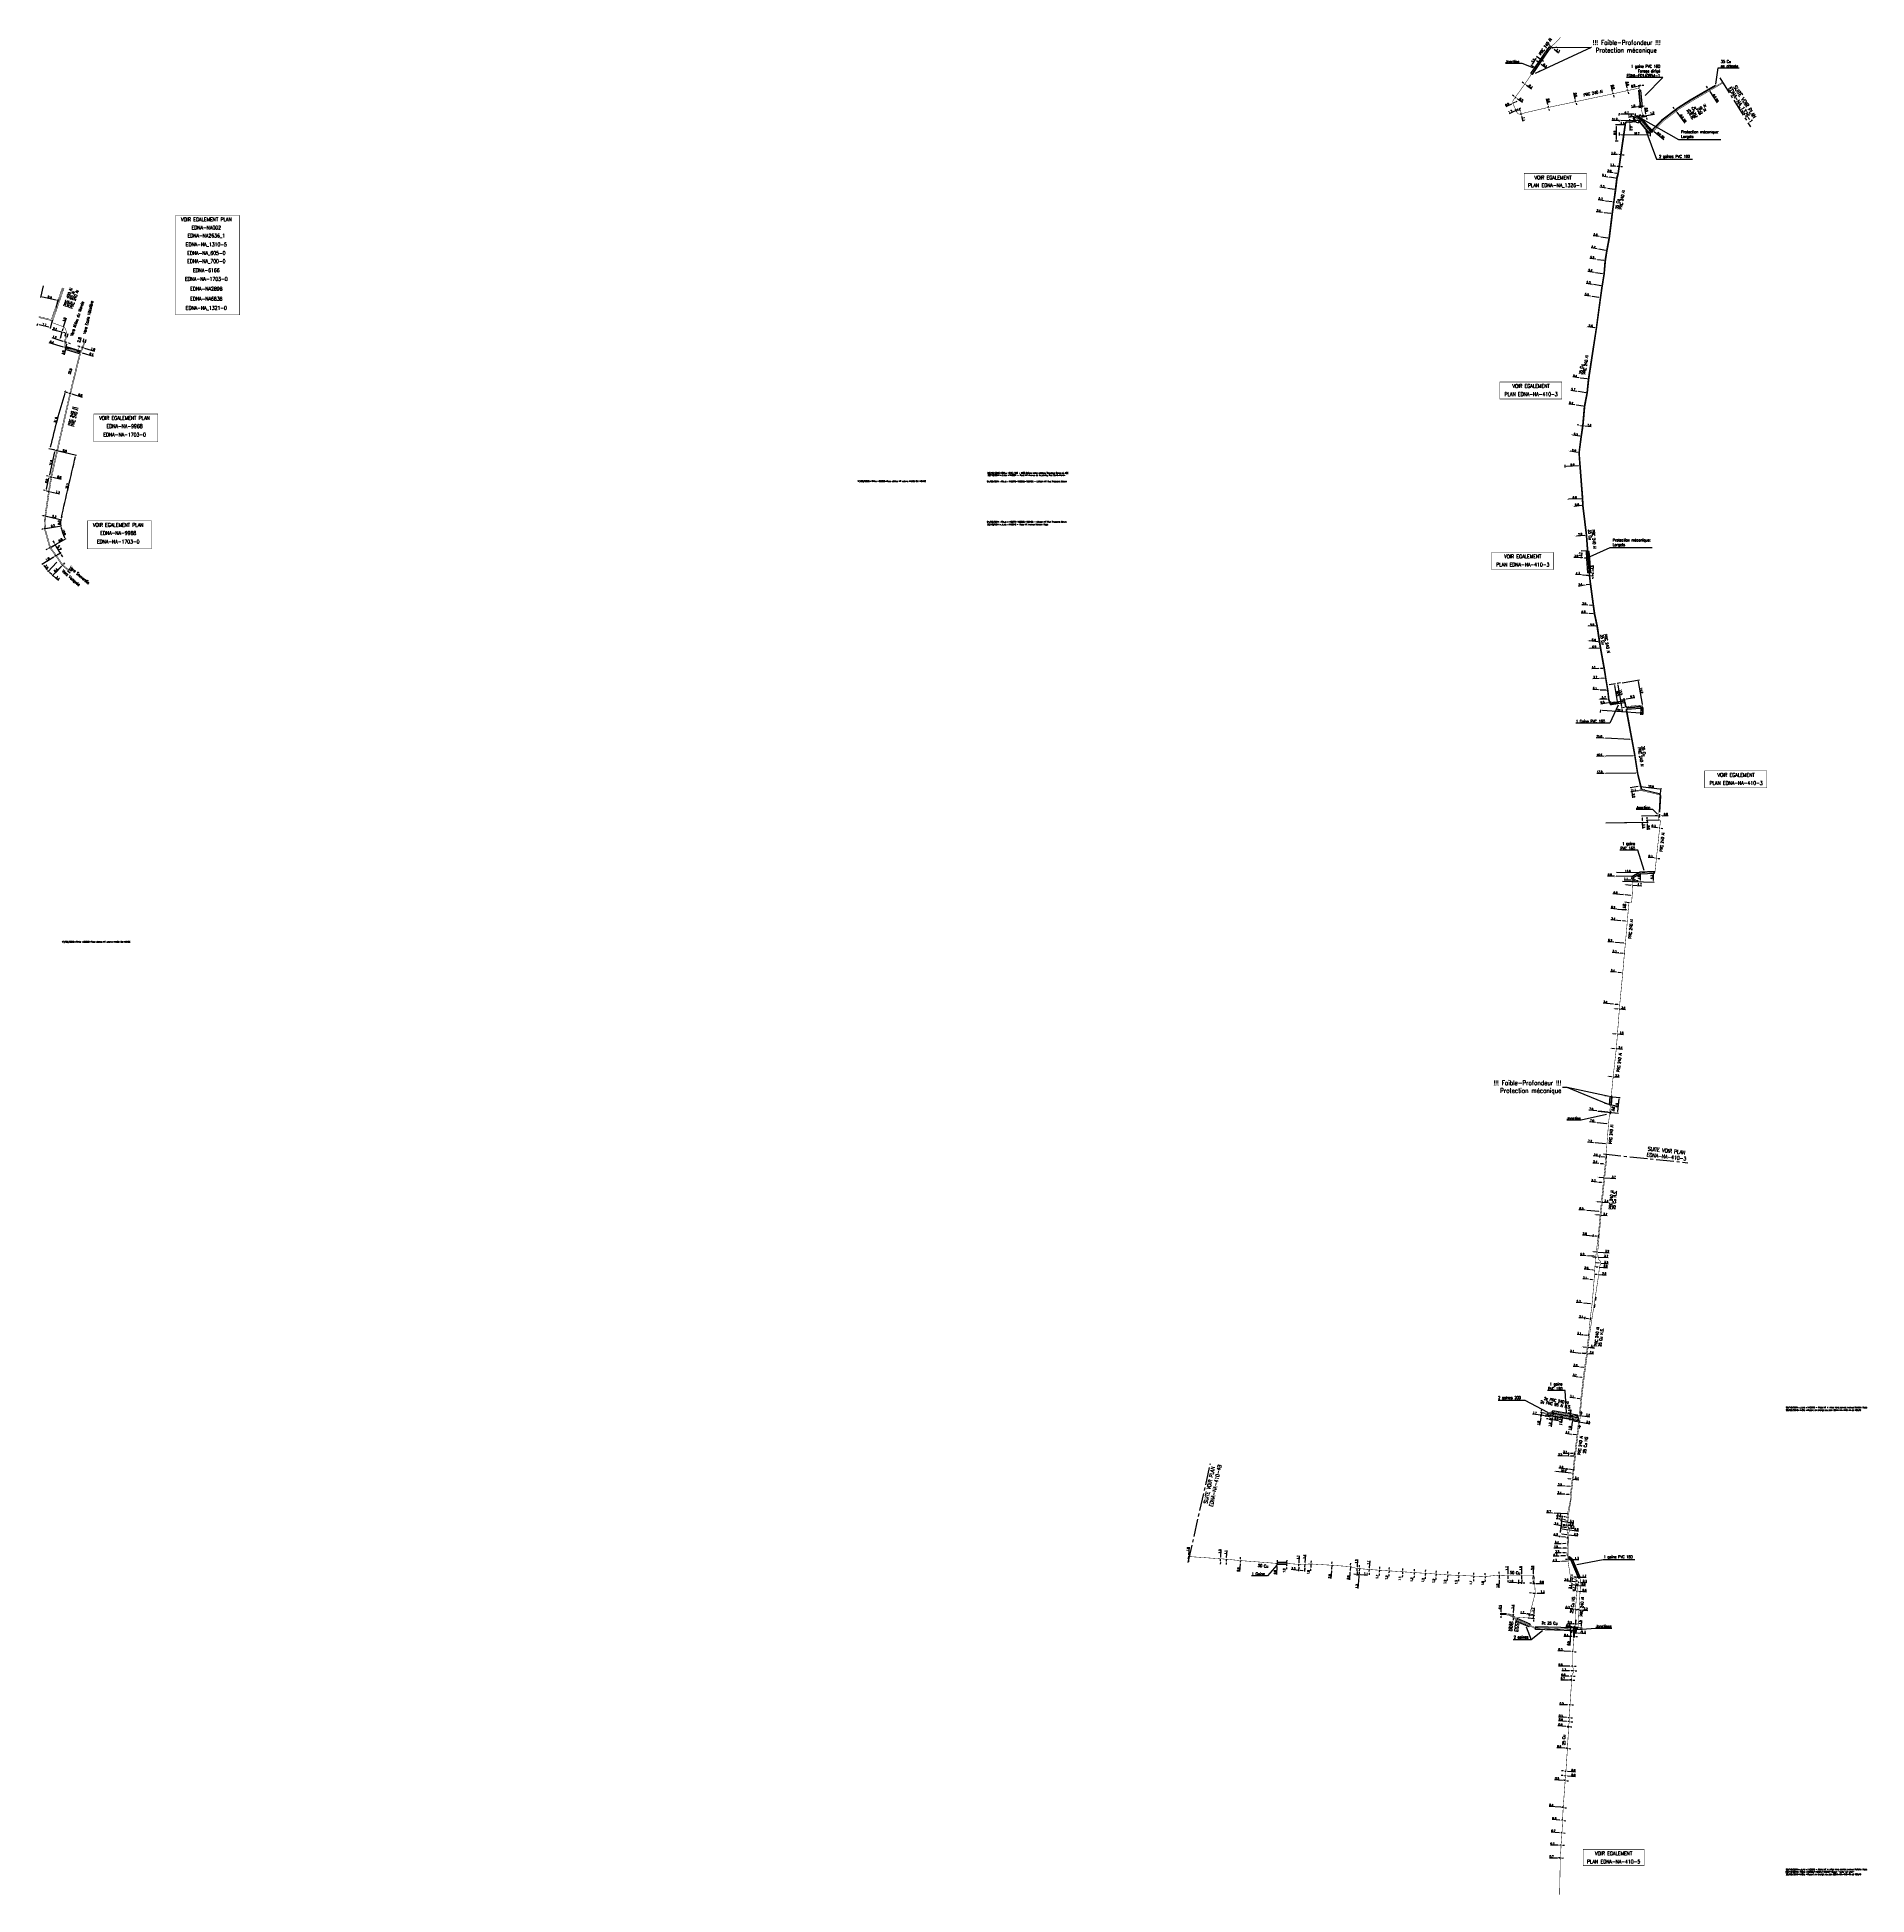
# Model space of a CAD drawing. Header units: millimetres. Extents: x 183999 to 184984, y 126000 to 127000.
import ezdxf
from ezdxf.enums import TextEntityAlignment as Align

# ---------------------------------------------------------------- set-up
doc = ezdxf.new("R2010")
doc.units = ezdxf.units.MM
doc.header["$PDMODE"] = 34
doc.linetypes.add('CENTER2', pattern=[28.575, 19.05, -3.175, 3.175, -3.175])
doc.layers.get('0').update_dxf_attribs({"linetype": 'CONTINUOUS'})
doc.layers.get('DEFPOINTS').update_dxf_attribs({"linetype": 'CONTINUOUS'})
for name, color, linetype in [('M_120', 5, 'M_ST_13'), ('M_300', 7, 'CONTINUOUS'), ('M_310', 7, 'M_TERRE'), ('M_400', 7, 'CONTINUOUS'), ('M_420', 7, 'CONTINUOUS'), ('M_900', 7, 'CONTINUOUS'), ('M_908', 252, 'CONTINUOUS')]:
    doc.layers.add(name, color=color, linetype=linetype)
doc.layers.add('M_910', color=7, linetype='CONTINUOUS', plot=False)
doc.styles.add('M_ROMANS', font='ROMANS.shx', dxfattribs={"width": 0.75})
doc.styles.get("Standard").update_dxf_attribs({"font": 'romans.shx', "width": 0.85})
doc.linetypes.add('M_ST_13', pattern='A,5,-0.3,["oo",Standard,S=1.5,R=0,X=0,Y=-0.5],-3', length=8.3)
doc.linetypes.add('M_TERRE', pattern='A,3,-0.6,[1,EnerGIS.shx,S=0.15,R=0,X=0,Y=-0.65],-1.2', length=4.8)
doc.linetypes.add('MT_HS', pattern='A,2,-1,["E",Standard,S=0.85,R=0,X=-0.27,Y=-0.4],-1', length=4)
doc.dimstyles.get("Standard").update_dxf_attribs({"dimtxt": 1.5, "dimasz": 1.2, "dimexe": 0.625, "dimexo": 0.625, "dimgap": 0.25, "dimtad": 1, "dimdec": 1, "dimzin": 0, "dimdsep": 46, "dimtxsty": 'Standard', "dimcen": -0.5, "dimadec": 0, "dimazin": 0, "dimtfac": 1, "dimtdec": 1, "dimtmove": 0, "dimatfit": 3, "dimfxl": 1, "dimtolj": 1, "dimtzin": 0, "dimarcsym": 0})

# ---------------------------------------------------------------- blocks, each defined once
blk = doc.blocks.new('*D0')
at = {"layer": 'DEFPOINTS', "color": 0, "linetype": 'Continuous'}
for p in [(184005.3, 126712.7), (184010.2, 126717.8), (184012.7, 126715.5)]:
    blk.add_point(p, dxfattribs=at)
at = {"layer": 'M_120', "color": 0, "linetype": 'Continuous', "lineweight": -2}
for p, q in [((184009.9, 126717.5), (184005, 126712.3)), ((184005.9, 126712.1), (184007.1, 126711)), ((184012.3, 126715.2), (184007.4, 126710)), ((184007.7, 126710.3), (184010.7, 126707.6))]:
    blk.add_line(p, q, dxfattribs=at)
at = {"layer": 'M_120', "color": 0, "linetype": 'Continuous'}
for points in [[(184006, 126712.2), (184005.8, 126712), (184005.3, 126712.7)], [(184007.2, 126711.1), (184007, 126710.9), (184007.7, 126710.3)]]:
    blk.add_solid(points, dxfattribs=at)
at = {"layer": 'M_120', "color": 0, "linetype": 'Continuous', "insert": (184010.3, 126708.9), "char_height": 1.12, "attachment_point": 5, "rotation": 316.3772}
blk.add_mtext('\\A1;3.4', dxfattribs=at)
blk = doc.blocks.new('*D1')
at = {"layer": 'DEFPOINTS', "color": 0, "linetype": 'Continuous'}
for p in [(184012.7, 126715.5), (184012.7, 126715.5), (184012.9, 126715.8)]:
    blk.add_point(p, dxfattribs=at)
at = {"layer": 'M_120', "color": 0, "linetype": 'Continuous', "lineweight": -2}
for p, q in [((184012, 126714.8), (184009.1, 126711.7)), ((184012.9, 126715.8), (184012.7, 126715.5)), ((184013.6, 126716.4), (184014.2, 126717.1))]:
    blk.add_line(p, q, dxfattribs=at)
at = {"layer": 'M_120', "color": 0, "linetype": 'Continuous'}
for points in [[(184011.9, 126715), (184012.1, 126714.7), (184012.7, 126715.5)], [(184013.4, 126716.5), (184013.7, 126716.3), (184012.9, 126715.8)]]:
    blk.add_solid(points, dxfattribs=at)
at = {"layer": 'M_120', "color": 0, "linetype": 'Continuous', "insert": (184009.3, 126713.1), "char_height": 1.12, "attachment_point": 5, "rotation": 46.3772}
blk.add_mtext('\\A1;0.4', dxfattribs=at)
blk = doc.blocks.new('*D2')
at = {"layer": 'DEFPOINTS', "color": 0, "linetype": 'Continuous'}
for p in [(184008.6, 126720.5), (184008.6, 126720.5), (184009.4, 126721)]:
    blk.add_point(p, dxfattribs=at)
at = {"layer": 'M_120', "color": 0, "linetype": 'Continuous', "lineweight": -2}
for p, q in [((184010.2, 126721.5), (184010.9, 126722)), ((184007.8, 126720), (184004.4, 126717.8)), ((184009.4, 126721), (184008.6, 126720.5))]:
    blk.add_line(p, q, dxfattribs=at)
at = {"layer": 'M_120', "color": 0, "linetype": 'Continuous'}
for points in [[(184007.7, 126720.1), (184007.9, 126719.9), (184008.6, 126720.5)], [(184010.1, 126721.6), (184010.3, 126721.4), (184009.4, 126721)]]:
    blk.add_solid(points, dxfattribs=at)
at = {"layer": 'M_120', "color": 0, "linetype": 'Continuous', "insert": (184004.9, 126719), "char_height": 1.12, "attachment_point": 5, "rotation": 32.5433}
blk.add_mtext('\\A1;1.0', dxfattribs=at)
blk = doc.blocks.new('*D3')
at = {"layer": 'DEFPOINTS', "color": 0, "linetype": 'Continuous'}
for p in [(184009, 126777.8), (184009, 126777.8), (184005.8, 126763.6)]:
    blk.add_point(p, dxfattribs=at)
at = {"layer": 'M_120', "color": 0, "linetype": 'Continuous', "lineweight": -2}
for p, q in [((184006, 126764.5), (184008.8, 126776.9)), ((184009.5, 126777.7), (184009.5, 126777.7)), ((184006.2, 126763.5), (184006.2, 126763.5))]:
    blk.add_line(p, q, dxfattribs=at)
at = {"layer": 'M_120', "color": 0, "linetype": 'Continuous'}
for points in [[(184008.7, 126776.9), (184009, 126776.8), (184009, 126777.8)], [(184005.8, 126764.5), (184006.1, 126764.5), (184005.8, 126763.6)]]:
    blk.add_solid(points, dxfattribs=at)
at = {"layer": 'M_120', "color": 0, "linetype": 'Continuous', "insert": (184006.7, 126770.9), "char_height": 1.12, "attachment_point": 5, "rotation": 77.1397}
blk.add_mtext('\\A1;14.5', dxfattribs=at)
blk = doc.blocks.new('*D4')
at = {"layer": 'DEFPOINTS', "color": 0, "linetype": 'Continuous'}
for p in [(184005.8, 126763.6), (184005.8, 126763.6), (184004, 126755.8)]:
    blk.add_point(p, dxfattribs=at)
at = {"layer": 'M_120', "color": 0, "linetype": 'Continuous', "lineweight": -2}
blk.add_line((184004.2, 126756.7), (184005.6, 126762.7), dxfattribs=at)
at = {"layer": 'M_120', "color": 0, "linetype": 'Continuous'}
for points in [[(184005.4, 126762.8), (184005.7, 126762.7), (184005.8, 126763.6)], [(184004.1, 126756.7), (184004.4, 126756.7), (184004, 126755.8)]]:
    blk.add_solid(points, dxfattribs=at)
at = {"layer": 'M_120', "color": 0, "linetype": 'Continuous', "insert": (184004.4, 126761.1), "char_height": 1.12, "attachment_point": 5, "rotation": 77.1397}
blk.add_mtext('\\A1;8.0', dxfattribs=at)
blk = doc.blocks.new('*D5')
at = {"layer": 'DEFPOINTS', "color": 0, "linetype": 'Continuous'}
for p in [(184004.3, 126755.8), (184004.3, 126755.8), (184005.6, 126755.5)]:
    blk.add_point(p, dxfattribs=at)
at = {"layer": 'M_120', "color": 0, "linetype": 'Continuous', "lineweight": -2}
for p, q in [((184003.4, 126756), (184002.6, 126756.2)), ((184004.3, 126755.8), (184005.6, 126755.5)), ((184006.5, 126755.3), (184011.2, 126754.2))]:
    blk.add_line(p, q, dxfattribs=at)
at = {"layer": 'M_120', "color": 0, "linetype": 'Continuous'}
for points in [[(184003.5, 126756.1), (184003.4, 126755.8), (184004.3, 126755.8)], [(184006.5, 126755.4), (184006.4, 126755.1), (184005.6, 126755.5)]]:
    blk.add_solid(points, dxfattribs=at)
at = {"layer": 'M_120', "color": 0, "linetype": 'Continuous', "insert": (184010.3, 126755.2), "char_height": 1.12, "attachment_point": 5, "rotation": 347.1397}
blk.add_mtext('\\A1;1.3', dxfattribs=at)
blk = doc.blocks.new('*D6')
at = {"layer": 'DEFPOINTS', "color": 0, "linetype": 'Continuous'}
for p in [(184006.1, 126763.6), (184006.1, 126763.6), (184006.8, 126763.4)]:
    blk.add_point(p, dxfattribs=at)
at = {"layer": 'M_120', "color": 0, "linetype": 'Continuous', "lineweight": -2}
for p, q in [((184005.2, 126763.8), (184004.3, 126764)), ((184006.1, 126763.6), (184006.8, 126763.4)), ((184007.7, 126763.2), (184012.2, 126762.2))]:
    blk.add_line(p, q, dxfattribs=at)
at = {"layer": 'M_120', "color": 0, "linetype": 'Continuous'}
for points in [[(184005.2, 126763.9), (184005.2, 126763.6), (184006.1, 126763.6)], [(184007.8, 126763.3), (184007.7, 126763), (184006.8, 126763.4)]]:
    blk.add_solid(points, dxfattribs=at)
at = {"layer": 'M_120', "color": 0, "linetype": 'Continuous', "insert": (184011.2, 126763.2), "char_height": 1.12, "attachment_point": 5, "rotation": 347.1397}
blk.add_mtext('\\A1;0.8', dxfattribs=at)
blk = doc.blocks.new('*D7')
at = {"layer": 'DEFPOINTS', "color": 0, "linetype": 'Continuous'}
for p in [(184009.3, 126777.7), (184009.3, 126777.7), (184010, 126777.5)]:
    blk.add_point(p, dxfattribs=at)
at = {"layer": 'M_120', "color": 0, "linetype": 'Continuous', "lineweight": -2}
for p, q in [((184008.4, 126777.9), (184007.5, 126778.1)), ((184009.3, 126777.7), (184010, 126777.5)), ((184009.4, 126778.2), (184009.4, 126778.2)), ((184010.1, 126778), (184010.1, 126778)), ((184010.9, 126777.3), (184015.1, 126776.4))]:
    blk.add_line(p, q, dxfattribs=at)
at = {"layer": 'M_120', "color": 0, "linetype": 'Continuous'}
for points in [[(184008.4, 126778), (184008.3, 126777.8), (184009.3, 126777.7)], [(184010.9, 126777.5), (184010.9, 126777.2), (184010, 126777.5)]]:
    blk.add_solid(points, dxfattribs=at)
at = {"layer": 'M_120', "color": 0, "linetype": 'Continuous', "insert": (184014.1, 126777.4), "char_height": 1.12, "attachment_point": 5, "rotation": 347.1397}
blk.add_mtext('\\A1;0.8', dxfattribs=at)
blk = doc.blocks.new('*D8')
at = {"layer": 'DEFPOINTS', "color": 0, "linetype": 'Continuous'}
for p in [(184001.4, 126742.9), (184001.4, 126742.9), (184003.6, 126742.3)]:
    blk.add_point(p, dxfattribs=at)
at = {"layer": 'M_120', "color": 0, "linetype": 'Continuous', "lineweight": -2}
for p, q in [((184002.3, 126742.6), (184002.8, 126742.5)), ((184003.6, 126742.3), (184009.4, 126741))]:
    blk.add_line(p, q, dxfattribs=at)
at = {"layer": 'M_120', "color": 0, "linetype": 'Continuous'}
for points in [[(184002.3, 126742.8), (184002.2, 126742.5), (184001.4, 126742.9)], [(184002.8, 126742.7), (184002.7, 126742.4), (184003.6, 126742.3)]]:
    blk.add_solid(points, dxfattribs=at)
at = {"layer": 'M_120', "color": 0, "linetype": 'Continuous', "insert": (184008.4, 126742), "char_height": 1.12, "attachment_point": 5, "rotation": 347.0394}
blk.add_mtext('\\A1;2.3', dxfattribs=at)
blk = doc.blocks.new('*D9')
at = {"layer": 'DEFPOINTS', "color": 0, "linetype": 'Continuous'}
for p in [(184016.3, 126808.5), (184016.3, 126808.5), (184017.1, 126808.3)]:
    blk.add_point(p, dxfattribs=at)
at = {"layer": 'M_120', "color": 0, "linetype": 'Continuous', "lineweight": -2}
for p, q in [((184015.4, 126808.8), (184014.6, 126809)), ((184016.3, 126808.5), (184017.1, 126808.3)), ((184016.4, 126808.9), (184016.4, 126808.9)), ((184017.2, 126808.7), (184017.2, 126808.7)), ((184017.9, 126808), (184023.4, 126806.3))]:
    blk.add_line(p, q, dxfattribs=at)
at = {"layer": 'M_120', "color": 0, "linetype": 'Continuous'}
for points in [[(184015.5, 126808.9), (184015.4, 126808.6), (184016.3, 126808.5)], [(184018, 126808.1), (184017.9, 126807.8), (184017.1, 126808.3)]]:
    blk.add_solid(points, dxfattribs=at)
at = {"layer": 'M_120', "color": 0, "linetype": 'Continuous', "insert": (184022.5, 126807.4), "char_height": 1.12, "attachment_point": 5, "rotation": 342.7011}
blk.add_mtext('\\A1;0.8', dxfattribs=at)
blk = doc.blocks.new('*D10')
at = {"layer": 'DEFPOINTS', "color": 0, "linetype": 'Continuous'}
for p in [(184022.1, 126830.6), (184022.1, 126830.6), (184022.5, 126830.5)]:
    blk.add_point(p, dxfattribs=at)
at = {"layer": 'M_120', "color": 0, "linetype": 'Continuous', "lineweight": -2}
for p, q in [((184021.3, 126830.9), (184020.4, 126831.1)), ((184022.1, 126830.6), (184022.5, 126830.5)), ((184023.4, 126830.2), (184029.4, 126828.3))]:
    blk.add_line(p, q, dxfattribs=at)
at = {"layer": 'M_120', "color": 0, "linetype": 'Continuous'}
for points in [[(184021.3, 126831), (184021.2, 126830.7), (184022.1, 126830.6)], [(184023.4, 126830.3), (184023.3, 126830.1), (184022.5, 126830.5)]]:
    blk.add_solid(points, dxfattribs=at)
at = {"layer": 'M_120', "color": 0, "linetype": 'Continuous', "insert": (184028.5, 126829.4), "char_height": 1.12, "attachment_point": 5, "rotation": 342.7011}
blk.add_mtext('\\A1;0.4', dxfattribs=at)
blk = doc.blocks.new('*D11')
at = {"layer": 'DEFPOINTS', "color": 0, "linetype": 'Continuous'}
for p in [(184005.5, 126724.9), (184005.5, 126724.9), (184006.2, 126725.3)]:
    blk.add_point(p, dxfattribs=at)
at = {"layer": 'M_120', "color": 0, "linetype": 'Continuous', "lineweight": -2}
for p, q in [((184004.7, 126724.4), (184003.9, 126724)), ((184005.5, 126724.9), (184006.2, 126725.3)), ((184007, 126725.7), (184013.2, 126729.2))]:
    blk.add_line(p, q, dxfattribs=at)
at = {"layer": 'M_120', "color": 0, "linetype": 'Continuous'}
for points in [[(184004.7, 126724.6), (184004.8, 126724.3), (184005.5, 126724.9)], [(184006.9, 126725.8), (184007.1, 126725.6), (184006.2, 126725.3)]]:
    blk.add_solid(points, dxfattribs=at)
at = {"layer": 'M_120', "color": 0, "linetype": 'Continuous', "insert": (184011.8, 126729.3), "char_height": 1.12, "attachment_point": 5, "rotation": 29.4262}
blk.add_mtext('\\A1;0.8', dxfattribs=at)
blk = doc.blocks.new('*D12')
at = {"layer": 'DEFPOINTS', "color": 0, "linetype": 'Continuous'}
for p in [(184001.2, 126735.2), (184003.3, 126735.5), (184003.3, 126735.5)]:
    blk.add_point(p, dxfattribs=at)
at = {"layer": 'M_120', "color": 0, "linetype": 'Continuous', "lineweight": -2}
for p, q in [((184002, 126735.3), (184002.4, 126735.4)), ((184003.3, 126735.5), (184009, 126736.4))]:
    blk.add_line(p, q, dxfattribs=at)
at = {"layer": 'M_120', "color": 0, "linetype": 'Continuous'}
for points in [[(184002, 126735.5), (184002.1, 126735.2), (184001.2, 126735.2)], [(184002.4, 126735.5), (184002.5, 126735.2), (184003.3, 126735.5)]]:
    blk.add_solid(points, dxfattribs=at)
at = {"layer": 'M_120', "color": 0, "linetype": 'Continuous', "insert": (184007.7, 126737), "char_height": 1.12, "attachment_point": 5, "rotation": 9.2563}
blk.add_mtext('\\A1;2.2', dxfattribs=at)
blk = doc.blocks.new('*D13')
at = {"layer": 'DEFPOINTS', "color": 0, "linetype": 'Continuous'}
for p in [(184022.9, 126833.3), (184022.9, 126833.3), (184023.9, 126833)]:
    blk.add_point(p, dxfattribs=at)
at = {"layer": 'M_120', "color": 0, "linetype": 'Continuous', "lineweight": -2}
for p, q in [((184022.1, 126833.5), (184021.2, 126833.8)), ((184022.8, 126832.8), (184022.8, 126832.8)), ((184022.9, 126833.3), (184023.9, 126833)), ((184023.7, 126832.5), (184023.7, 126832.5)), ((184024.7, 126832.7), (184030.1, 126831))]:
    blk.add_line(p, q, dxfattribs=at)
at = {"layer": 'M_120', "color": 0, "linetype": 'Continuous'}
for points in [[(184022.1, 126833.7), (184022, 126833.4), (184022.9, 126833.3)], [(184024.8, 126832.8), (184024.7, 126832.6), (184023.9, 126833)]]:
    blk.add_solid(points, dxfattribs=at)
at = {"layer": 'M_120', "color": 0, "linetype": 'Continuous', "insert": (184029.3, 126832.1), "char_height": 1.12, "attachment_point": 5, "rotation": 342.7011}
blk.add_mtext('\\A1;1.0', dxfattribs=at)
blk = doc.blocks.new('*D14')
at = {"layer": 'DEFPOINTS', "color": 0, "linetype": 'Continuous'}
for p in [(184014.3, 126833), (184014.7, 126832.8), (184014.7, 126832.8)]:
    blk.add_point(p, dxfattribs=at)
at = {"layer": 'M_120', "color": 0, "linetype": 'Continuous', "lineweight": -2}
for p, q in [((184013.4, 126833.2), (184005.7, 126835.5)), ((184014.7, 126832.8), (184014.3, 126833)), ((184015.5, 126832.6), (184016.4, 126832.3))]:
    blk.add_line(p, q, dxfattribs=at)
at = {"layer": 'M_120', "color": 0, "linetype": 'Continuous'}
for points in [[(184013.5, 126833.4), (184013.4, 126833.1), (184014.3, 126833)], [(184015.6, 126832.7), (184015.5, 126832.4), (184014.7, 126832.8)]]:
    blk.add_solid(points, dxfattribs=at)
at = {"layer": 'M_120', "color": 0, "linetype": 'Continuous', "insert": (184007.1, 126835.9), "char_height": 1.12, "attachment_point": 5, "rotation": 343.2005}
blk.add_mtext('\\A1;0.4', dxfattribs=at)
blk = doc.blocks.new('*D15')
at = {"layer": 'DEFPOINTS', "color": 0, "linetype": 'Continuous'}
for p in [(184014.7, 126832.8), (184014.7, 126832.8), (184015.3, 126835.8)]:
    blk.add_point(p, dxfattribs=at)
at = {"layer": 'M_120', "color": 0, "linetype": 'Continuous', "lineweight": -2}
for p, q in [((184014.7, 126832.8), (184013.8, 126829)), ((184015.1, 126834.9), (184014.9, 126833.7))]:
    blk.add_line(p, q, dxfattribs=at)
at = {"layer": 'M_120', "color": 0, "linetype": 'Continuous'}
for points in [[(184014.7, 126833.7), (184015, 126833.7), (184014.7, 126832.8)], [(184015, 126834.9), (184015.3, 126834.9), (184015.3, 126835.8)]]:
    blk.add_solid(points, dxfattribs=at)
at = {"layer": 'M_120', "color": 0, "linetype": 'Continuous', "insert": (184013.3, 126830.3), "char_height": 1.12, "attachment_point": 5, "rotation": 77.0967}
blk.add_mtext('\\A1;3.0', dxfattribs=at)
blk = doc.blocks.new('*D16')
at = {"layer": 'DEFPOINTS', "color": 0, "linetype": 'Continuous'}
for p in [(184014.2, 126836.1), (184015.3, 126835.7), (184015.3, 126835.7)]:
    blk.add_point(p, dxfattribs=at)
at = {"layer": 'M_120', "color": 0, "linetype": 'Continuous', "lineweight": -2}
for p, q in [((184013.3, 126836.3), (184007.3, 126838.2)), ((184015.3, 126835.7), (184014.2, 126836.1)), ((184016.2, 126835.5), (184017, 126835.2))]:
    blk.add_line(p, q, dxfattribs=at)
at = {"layer": 'M_120', "color": 0, "linetype": 'Continuous'}
for points in [[(184013.4, 126836.5), (184013.3, 126836.2), (184014.2, 126836.1)], [(184016.2, 126835.6), (184016.1, 126835.3), (184015.3, 126835.7)]]:
    blk.add_solid(points, dxfattribs=at)
at = {"layer": 'M_120', "color": 0, "linetype": 'Continuous', "insert": (184008.6, 126838.6), "char_height": 1.12, "attachment_point": 5, "rotation": 342.9601}
blk.add_mtext('\\A1;1.2', dxfattribs=at)
blk = doc.blocks.new('*D17')
at = {"layer": 'DEFPOINTS', "color": 0, "linetype": 'Continuous'}
for p in [(184002.6, 126866.8), (184001.2, 126860.4), (184009.5, 126854.3)]:
    blk.add_point(p, dxfattribs=at)
at = {"layer": 'M_120', "color": 0, "linetype": 'Continuous', "lineweight": -2}
for p, q in [((184002.5, 126866.3), (184001.1, 126859.9)), ((184009.5, 126858.5), (184002.1, 126860.2)), ((184009.6, 126854.8), (184010.5, 126858.8))]:
    blk.add_line(p, q, dxfattribs=at)
at = {"layer": 'M_120', "color": 0, "linetype": 'Continuous'}
for points in [[(184002.1, 126860.3), (184002, 126860), (184001.2, 126860.4)], [(184009.6, 126858.6), (184009.5, 126858.4), (184010.4, 126858.3)]]:
    blk.add_solid(points, dxfattribs=at)
at = {"layer": 'M_120', "color": 0, "linetype": 'Continuous', "insert": (184006, 126860.1), "char_height": 1.12, "attachment_point": 5, "rotation": 347.3865}
blk.add_mtext('\\A1;9.5', dxfattribs=at)
blk = doc.blocks.new('*D18')
at = {"layer": 'DEFPOINTS', "color": 0, "linetype": 'Continuous'}
for p in [(183999.2, 126844.5), (183999.5, 126845.4), (184007.4, 126848.1)]:
    blk.add_point(p, dxfattribs=at)
at = {"layer": 'M_120', "color": 0, "linetype": 'Continuous', "lineweight": -2}
for p, q in [((183999.3, 126844.9), (183999.6, 126845.9)), ((184005.5, 126844), (184000.3, 126845.2)), ((184007.3, 126847.7), (184006.3, 126843.3))]:
    blk.add_line(p, q, dxfattribs=at)
at = {"layer": 'M_120', "color": 0, "linetype": 'Continuous'}
for points in [[(184000.4, 126845.4), (184000.3, 126845.1), (183999.5, 126845.4)], [(184005.5, 126844.1), (184005.5, 126843.8), (184006.4, 126843.8)]]:
    blk.add_solid(points, dxfattribs=at)
at = {"layer": 'M_120', "color": 0, "linetype": 'Continuous', "insert": (184003.1, 126845.3), "char_height": 1.12, "attachment_point": 5, "rotation": 346.5061}
blk.add_mtext('\\A1;7.1', dxfattribs=at)
blk = doc.blocks.new('*D19')
at = {"layer": 'DEFPOINTS', "color": 0, "linetype": 'Continuous'}
for p in [(184013.5, 126844.2), (184012.6, 126841.3), (184012.6, 126841.3)]:
    blk.add_point(p, dxfattribs=at)
at = {"layer": 'M_120', "color": 0, "linetype": 'Continuous', "lineweight": -2}
for p, q in [((184012.9, 126842.1), (184013.2, 126843.3)), ((184013, 126844.3), (184013, 126844.3)), ((184013.5, 126844.2), (184015, 126849)), ((184012.2, 126841.4), (184012.2, 126841.4))]:
    blk.add_line(p, q, dxfattribs=at)
at = {"layer": 'M_120', "color": 0, "linetype": 'Continuous'}
for points in [[(184012.7, 126842.2), (184013, 126842.1), (184012.6, 126841.3)], [(184013.1, 126843.3), (184013.4, 126843.2), (184013.5, 126844.2)]]:
    blk.add_solid(points, dxfattribs=at)
at = {"layer": 'M_120', "color": 0, "linetype": 'Continuous', "insert": (184013.9, 126848), "char_height": 1.12, "attachment_point": 5, "rotation": 72.7339}
blk.add_mtext('\\A1;3.0', dxfattribs=at)
blk = doc.blocks.new('*D20')
at = {"layer": 'DEFPOINTS', "color": 0, "linetype": 'Continuous'}
for p in [(184012.6, 126841.3), (184012.6, 126841.3), (184014.9, 126840.7)]:
    blk.add_point(p, dxfattribs=at)
at = {"layer": 'M_120', "color": 0, "linetype": 'Continuous', "lineweight": -2}
for p, q in [((184012.6, 126841.3), (184007.4, 126842.5)), ((184012.7, 126841.7), (184012.7, 126841.7)), ((184014.1, 126840.9), (184013.5, 126841.1)), ((184015, 126841.2), (184015, 126841.2))]:
    blk.add_line(p, q, dxfattribs=at)
at = {"layer": 'M_120', "color": 0, "linetype": 'Continuous'}
for points in [[(184013.5, 126841.2), (184013.4, 126840.9), (184012.6, 126841.3)], [(184014.1, 126841.1), (184014, 126840.8), (184014.9, 126840.7)]]:
    blk.add_solid(points, dxfattribs=at)
at = {"layer": 'M_120', "color": 0, "linetype": 'Continuous', "insert": (184008.8, 126843), "char_height": 1.12, "attachment_point": 5, "rotation": 346.5061}
blk.add_mtext('\\A1;2.4', dxfattribs=at)
blk = doc.blocks.new('*D22')
at = {"layer": 'DEFPOINTS', "color": 0, "linetype": 'Continuous'}
for p in [(184011.6, 126837.9), (184011.6, 126837.9), (184012.6, 126841.3)]:
    blk.add_point(p, dxfattribs=at)
at = {"layer": 'M_120', "color": 0, "linetype": 'Continuous', "lineweight": -2}
for p, q in [((184011.1, 126838), (184011.1, 126838)), ((184012.6, 126841.3), (184011.6, 126837.9))]:
    blk.add_line(p, q, dxfattribs=at)
blk = doc.blocks.new('_None')
blk = doc.blocks.new('M_300_03')
at = {"color": 0, "linetype": 'Continuous'}
blk.add_solid([(-1, 0.75), (-1, 0), (1, 0.75), (1, 0)], dxfattribs=at)
at = {"color": 0, "linetype": 'Continuous', "style": 'M_ROMANS', "width": 0.75, "flags": 3}
for tag, p in [('DEF_COUP', (0, -7.125)), ('DEF_TYPE', (0, -9.625)), ('DEF_LEG', (0, -4.625))]:
    blk.add_attdef(tag, text='', height=1.2, dxfattribs=at).set_placement(p, align=Align.MIDDLE)
blk = doc.blocks.new('*D24')
at = {"layer": 'DEFPOINTS', "color": 0}
for p in [(184003.1, 126715.1), (184005.7, 126713.1), (184008.6, 126720.5), (184009.4, 126721), (184009.8, 126717.4)]:
    blk.add_point(p, dxfattribs=at)
at = {"layer": 'M_120', "color": 0, "lineweight": -2}
for p, q in [((184008.2, 126720.2), (184001.8, 126716.1)), ((184005.4, 126712.8), (184005, 126712.4))]:
    blk.add_line(p, q, dxfattribs=at)
blk.add_arc((184019.1, 126727.2), 20, 215.1506, 223.7977, dxfattribs=at)
at = {"layer": 'M_120', "color": 0}
for points in [[(184002.6, 126715.6), (184002.9, 126715.7), (184002.2, 126716.4)], [(184004.8, 126713.4), (184004.5, 126713.2), (184005.3, 126712.7)]]:
    blk.add_solid(points, dxfattribs=at)
at = {"layer": 'M_120', "color": 0, "insert": (184004.2, 126714.9), "char_height": 1.12, "attachment_point": 5, "rotation": 309.4741}
blk.add_mtext('\\A1;3.0', dxfattribs=at)
blk = doc.blocks.new('*D25')
at = {"layer": 'DEFPOINTS', "color": 0, "linetype": 'Continuous'}
for p in [(184005.5, 126724.9), (184006.2, 126725.3), (184009.8, 126725.3), (184008.6, 126720.5), (184009.4, 126721)]:
    blk.add_point(p, dxfattribs=at)
at = {"layer": 'M_120', "color": 0, "linetype": 'Continuous', "lineweight": -2}
for p, q in [((184006.8, 126725.6), (184009.5, 126727.1)), ((184010, 126721.3), (184012.1, 126722.7))]:
    blk.add_line(p, q, dxfattribs=at)
for start, end in [(207.974, 208.7001), (209.4262, 212.5433), (213.2694, 213.9955)]:
    blk.add_arc((184091.4, 126773.3), 94.7, start, end, dxfattribs=at)
at = {"layer": 'M_120', "color": 0, "linetype": 'Continuous'}
for points in [[(184008.5, 126727.9), (184008.2, 126727.7), (184008.9, 126726.8)], [(184012.1, 126721.3), (184012.4, 126721.5), (184011.6, 126722.4)]]:
    blk.add_solid(points, dxfattribs=at)
at = {"layer": 'M_120', "color": 0, "linetype": 'Continuous', "insert": (184011.1, 126725.1), "char_height": 1.5, "attachment_point": 5, "rotation": 300.9848}
blk.add_mtext('\\A1;5.2', dxfattribs=at)
blk = doc.blocks.new('*D26')
at = {"layer": 'DEFPOINTS', "color": 0, "linetype": 'Continuous'}
for p in [(184001.2, 126735.2), (184011.9, 126736.9), (184012.5, 126734.5), (184005.5, 126724.9), (184006.2, 126725.3)]:
    blk.add_point(p, dxfattribs=at)
at = {"layer": 'M_120', "color": 0, "linetype": 'Continuous', "lineweight": -2}
blk.add_line((184006.6, 126725.5), (184014.8, 126730.1), dxfattribs=at)
blk.add_arc((184033, 126740.4), 21.3, 191.6767, 207.0058, dxfattribs=at)
at = {"layer": 'M_120', "color": 0, "linetype": 'Continuous'}
for points in [[(184012, 126736), (184012.3, 126736.1), (184011.9, 126736.9)], [(184014.1, 126730.8), (184013.9, 126730.6), (184014.4, 126729.9)]]:
    blk.add_solid(points, dxfattribs=at)
at = {"layer": 'M_120', "color": 0, "linetype": 'Continuous', "insert": (184013.6, 126733.5), "char_height": 1.12, "attachment_point": 5, "rotation": 289.3413}
blk.add_mtext('\\A1;10.0', dxfattribs=at)
blk = doc.blocks.new('*D27')
at = {"layer": 'DEFPOINTS', "color": 0, "linetype": 'Continuous'}
for p in [(184001.4, 126742.9), (184003.6, 126742.3), (184001.2, 126735.2), (184003.3, 126735.5), (184011.9, 126739.2)]:
    blk.add_point(p, dxfattribs=at)
at = {"layer": 'M_120', "color": 0, "linetype": 'Continuous', "lineweight": -2}
for p, q in [((184004.1, 126742.2), (184012.5, 126740.3)), ((184003.8, 126735.6), (184012.4, 126737))]:
    blk.add_line(p, q, dxfattribs=at)
for start, end in [(155.5852, 161.3123), (167.0394, 189.2563), (194.9834, 200.7105)]:
    blk.add_arc((184020.8, 126738.4), 9.01, start, end, dxfattribs=at)
at = {"layer": 'M_120', "color": 0, "linetype": 'Continuous'}
for points in [[(184012, 126736), (184012.3, 126736.1), (184011.9, 126736.9)], [(184012.5, 126741.2), (184012.2, 126741.3), (184012.1, 126740.4)]]:
    blk.add_solid(points, dxfattribs=at)
at = {"layer": 'M_120', "color": 0, "linetype": 'Continuous', "insert": (184011.1, 126738.7), "char_height": 1.12, "attachment_point": 5, "rotation": 88.1478}
blk.add_mtext('\\A1;8.0', dxfattribs=at)
blk = doc.blocks.new('*D28')
at = {"layer": 'DEFPOINTS', "color": 0, "linetype": 'Continuous'}
for p in [(184009.3, 126777.7), (184010, 126777.5), (184014.7, 126752), (184001.4, 126742.9), (184003.6, 126742.3)]:
    blk.add_point(p, dxfattribs=at)
at = {"layer": 'M_120', "color": 0, "linetype": 'Continuous', "lineweight": -2}
for p, q in [((184010.5, 126777.4), (184020.5, 126775.1)), ((184004.1, 126742.2), (184012.5, 126740.3))]:
    blk.add_line(p, q, dxfattribs=at)
blk.add_arc((164126.4, 131317), 20405.5, 347.04189, 347.13721, dxfattribs=at)
at = {"layer": 'M_120', "color": 0, "linetype": 'Continuous'}
for points in [[(184019.7, 126774.4), (184020, 126774.3), (184020, 126775.2)], [(184012.4, 126741.2), (184012.1, 126741.3), (184012.1, 126740.4)]]:
    blk.add_solid(points, dxfattribs=at)
at = {"layer": 'M_120', "color": 0, "linetype": 'Continuous', "insert": (184015.4, 126758.4), "char_height": 1.12, "attachment_point": 5, "rotation": 77.0907}
blk.add_mtext('\\A1;35.7', dxfattribs=at)
blk = doc.blocks.new('*D29')
at = {"layer": 'DEFPOINTS', "color": 0, "linetype": 'Continuous'}
for p in [(184016, 126808.6), (184017.1, 126808.3), (184011.3, 126798.9), (184009.3, 126777.7), (184010, 126777.5)]:
    blk.add_point(p, dxfattribs=at)
at = {"layer": 'M_120', "color": 0, "linetype": 'Continuous', "lineweight": -2}
for p, q in [((184015.6, 126808.7), (184013.9, 126809.2)), ((184008.8, 126777.8), (184005.6, 126778.5))]:
    blk.add_line(p, q, dxfattribs=at)
blk.add_arc((184405.9, 126687.2), 410.1, 162.8268, 167.014, dxfattribs=at)
at = {"layer": 'M_120', "color": 0, "linetype": 'Continuous'}
for points in [[(184013.9, 126808.3), (184014.2, 126808.2), (184014.4, 126809.1)], [(184006.4, 126779.3), (184006.1, 126779.3), (184006.1, 126778.4)]]:
    blk.add_solid(points, dxfattribs=at)
at = {"layer": 'M_120', "color": 0, "linetype": 'Continuous', "insert": (184009.2, 126794), "char_height": 1.12, "attachment_point": 5, "rotation": 74.9204}
blk.add_mtext('\\A1;31.6', dxfattribs=at)
blk = doc.blocks.new('*D30')
at = {"layer": 'DEFPOINTS', "color": 0, "linetype": 'Continuous'}
for p in [(184018.9, 126823.6), (184022.1, 126830.6), (184022.5, 126830.5), (184016, 126808.6), (184017.1, 126808.3)]:
    blk.add_point(p, dxfattribs=at)
at = {"layer": 'M_120', "color": 0, "linetype": 'Continuous', "lineweight": -2}
for p, q in [((184021.7, 126830.7), (184020.7, 126831)), ((184015.6, 126808.7), (184013.9, 126809.2))]:
    blk.add_line(p, q, dxfattribs=at)
blk.add_arc((85144447998.6, -26517598927.4), 89178110922.2, 162.701079207085, 162.701079220598, dxfattribs=at)
at = {"layer": 'M_120', "color": 0, "linetype": 'Continuous'}
for points in [[(184020.7, 126830.1), (184021, 126830), (184021.1, 126830.9)], [(184014.8, 126809.9), (184014.5, 126810), (184014.4, 126809.1)]]:
    blk.add_solid(points, dxfattribs=at)
at = {"layer": 'M_120', "color": 0, "linetype": 'Continuous', "insert": (184017, 126820.2), "char_height": 1.12, "attachment_point": 5, "rotation": 72.7011}
blk.add_mtext('\\A1;22.9', dxfattribs=at)
blk = doc.blocks.new('*D31')
at = {"layer": 'DEFPOINTS', "color": 0}
for p in [(184021.4, 126831.8), (184022.9, 126833.3), (184023.9, 126833), (184022.1, 126830.6), (184022.5, 126830.5)]:
    blk.add_point(p, dxfattribs=at)
at = {"layer": 'M_120', "color": 0, "lineweight": -2}
for p, q in [((184022.3, 126833.4), (184021.4, 126833.8)), ((184021.5, 126830.8), (184020.5, 126831.1))]:
    blk.add_line(p, q, dxfattribs=at)
blk.add_arc((-38118440064.1, 11871968481.7), 39924555430.6, 342.70107921398, 342.70107921455, dxfattribs=at)
at = {"layer": 'M_120', "color": 0}
for points in [[(184021.7, 126832), (184021.3, 126832.1), (184021.1, 126830.9)], [(184021.4, 126832.5), (184021.8, 126832.4), (184022, 126833.6)]]:
    blk.add_solid(points, dxfattribs=at)
at = {"layer": 'M_120', "color": 0, "insert": (184022, 126837.1), "char_height": 1.5, "attachment_point": 5, "rotation": 72.7011}
blk.add_mtext('\\A1;2.8', dxfattribs=at)
blk = doc.blocks.new('GIS_MODF')
at = {"color": 0, "linetype": 'Continuous', "flags": 128}
for points in [[(-2.3, 0), (-1.8, 0)], [(1.8, 0), (2.3, 0)]]:
    blk.add_lwpolyline(points, dxfattribs=at)
at = {"color": 0, "linetype": 'Continuous'}
blk.add_attdef('DATE', text='', height=0.75, dxfattribs=at).set_placement((-2.6, -0.4), align=Align.RIGHT)
at = {"color": 0, "linetype": 'Continuous', "width": 3.590909}
blk.add_attdef('USER', text='', height=0.75, dxfattribs=at).set_placement((-1.5, -0.4), (1.3, -0.4), align=Align.FIT)
at = {"color": 0, "linetype": 'Continuous'}
blk.add_attdef('DESC', (2.5, -0.4), '', height=0.75, dxfattribs=at)
blk = doc.blocks.new('*D32')
at = {"layer": 'DEFPOINTS', "color": 0, "linetype": 'Continuous'}
for p in [(184826.6, 126144.1), (184826.7, 126144.9), (184827.3, 126144.9)]:
    blk.add_point(p, dxfattribs=at)
at = {"layer": 'M_908', "color": 0, "linetype": 'Continuous', "lineweight": -2}
for p, q in [((184825.7, 126144.2), (184822.4, 126144.4)), ((184826.6, 126144.5), (184826.6, 126143.6)), ((184827.2, 126144.1), (184826.6, 126144.1)), ((184827.2, 126144.4), (184827.2, 126143.6)), ((184828.1, 126144), (184829, 126144))]:
    blk.add_line(p, q, dxfattribs=at)
at = {"layer": 'M_908', "color": 0, "linetype": 'Continuous'}
for points in [[(184825.7, 126144.3), (184825.7, 126144), (184826.6, 126144.1)], [(184828.1, 126144.2), (184828.1, 126143.9), (184827.2, 126144.1)]]:
    blk.add_solid(points, dxfattribs=at)
at = {"layer": 'M_908', "color": 0, "linetype": 'Continuous', "insert": (184823.7, 126145), "char_height": 1.12, "attachment_point": 5, "rotation": 356.4396}
blk.add_mtext('\\A1;0.6', dxfattribs=at)
blk = doc.blocks.new('*D33')
at = {"layer": 'DEFPOINTS', "color": 0, "linetype": 'Continuous'}
for p in [(184827.2, 126153.7), (184827.2, 126153.7), (184827.5, 126153.7)]:
    blk.add_point(p, dxfattribs=at)
at = {"layer": 'M_908', "color": 0, "linetype": 'Continuous', "lineweight": -2}
for p, q in [((184826.3, 126153.8), (184822, 126154.1)), ((184827.5, 126153.7), (184827.2, 126153.7)), ((184828.4, 126153.7), (184829.3, 126153.6))]:
    blk.add_line(p, q, dxfattribs=at)
at = {"layer": 'M_908', "color": 0, "linetype": 'Continuous'}
for points in [[(184826.3, 126153.9), (184826.3, 126153.6), (184827.2, 126153.7)], [(184828.4, 126153.8), (184828.3, 126153.5), (184827.5, 126153.7)]]:
    blk.add_solid(points, dxfattribs=at)
at = {"layer": 'M_908', "color": 0, "linetype": 'Continuous', "insert": (184823.3, 126154.7), "char_height": 1.12, "attachment_point": 5, "rotation": 356.4396}
blk.add_mtext('\\A1;0.3', dxfattribs=at)
blk = doc.blocks.new('*D34')
at = {"layer": 'DEFPOINTS', "color": 0, "linetype": 'Continuous'}
for p in [(184827.8, 126163.5), (184827.8, 126163.5), (184828.4, 126163.4)]:
    blk.add_point(p, dxfattribs=at)
at = {"layer": 'M_908', "color": 0, "linetype": 'Continuous', "lineweight": -2}
for p, q in [((184826.9, 126163.5), (184826, 126163.6)), ((184827.8, 126163.5), (184828.4, 126163.4)), ((184829.3, 126163.4), (184833.5, 126163.1))]:
    blk.add_line(p, q, dxfattribs=at)
at = {"layer": 'M_908', "color": 0, "linetype": 'Continuous'}
for points in [[(184826.9, 126163.7), (184826.9, 126163.4), (184827.8, 126163.5)], [(184829.3, 126163.5), (184829.3, 126163.2), (184828.4, 126163.4)]]:
    blk.add_solid(points, dxfattribs=at)
at = {"layer": 'M_908', "color": 0, "linetype": 'Continuous', "insert": (184832.4, 126163.9), "char_height": 1.12, "attachment_point": 5, "rotation": 356.5106}
blk.add_mtext('\\A1;0.6', dxfattribs=at)
blk = doc.blocks.new('*D35')
at = {"layer": 'DEFPOINTS', "color": 0, "linetype": 'Continuous'}
for p in [(184828, 126167.7), (184828, 126166.6), (184828.9, 126167.7)]:
    blk.add_point(p, dxfattribs=at)
at = {"layer": 'M_908', "color": 0, "linetype": 'Continuous', "lineweight": -2}
for p, q in [((184827.1, 126166.7), (184826.2, 126166.8)), ((184828, 126167.3), (184827.9, 126166.2)), ((184828, 126166.6), (184828.8, 126166.6)), ((184828.8, 126167.2), (184828.8, 126166.1)), ((184829.7, 126166.5), (184832.9, 126166.3))]:
    blk.add_line(p, q, dxfattribs=at)
at = {"layer": 'M_908', "color": 0, "linetype": 'Continuous'}
for points in [[(184827.1, 126166.8), (184827.1, 126166.5), (184828, 126166.6)], [(184829.7, 126166.7), (184829.7, 126166.4), (184828.8, 126166.6)]]:
    blk.add_solid(points, dxfattribs=at)
at = {"layer": 'M_908', "color": 0, "linetype": 'Continuous', "insert": (184831.8, 126167.2), "char_height": 1.12, "attachment_point": 5, "rotation": 356.5106}
blk.add_mtext('\\A1;0.9', dxfattribs=at)
blk = doc.blocks.new('*D36')
at = {"layer": 'DEFPOINTS', "color": 0, "linetype": 'Continuous'}
for p in [(184824.8, 126171.1), (184828.1, 126168.4), (184828.1, 126168.4)]:
    blk.add_point(p, dxfattribs=at)
at = {"layer": 'M_908', "color": 0, "linetype": 'Continuous', "lineweight": -2}
for p, q in [((184824.6, 126168.6), (184821.4, 126168.9)), ((184824.8, 126170.7), (184824.6, 126168.2)), ((184827.2, 126168.5), (184825.5, 126168.6)), ((184828, 126167.9), (184828, 126167.9))]:
    blk.add_line(p, q, dxfattribs=at)
at = {"layer": 'M_908', "color": 0, "linetype": 'Continuous'}
for points in [[(184825.5, 126168.7), (184825.5, 126168.4), (184824.6, 126168.6)], [(184827.2, 126168.6), (184827.2, 126168.3), (184828.1, 126168.4)]]:
    blk.add_solid(points, dxfattribs=at)
at = {"layer": 'M_908', "color": 0, "linetype": 'Continuous', "insert": (184822.6, 126169.5), "char_height": 1.12, "attachment_point": 5, "rotation": 356.0413}
blk.add_mtext('\\A1;3.5', dxfattribs=at)
blk = doc.blocks.new('*D37')
at = {"layer": 'DEFPOINTS', "color": 0, "linetype": 'Continuous'}
for p in [(184827.7, 126168.4), (184827.7, 126168.4), (184827.8, 126169.5)]:
    blk.add_point(p, dxfattribs=at)
at = {"layer": 'M_908', "color": 0, "linetype": 'Continuous', "lineweight": -2}
for p, q in [((184827.7, 126167.5), (184827.4, 126163.7)), ((184827.8, 126169.5), (184827.7, 126168.4)), ((184827.8, 126170.4), (184827.9, 126171.3))]:
    blk.add_line(p, q, dxfattribs=at)
at = {"layer": 'M_908', "color": 0, "linetype": 'Continuous'}
for points in [[(184827.5, 126167.5), (184827.8, 126167.5), (184827.7, 126168.4)], [(184827.7, 126170.4), (184828, 126170.4), (184827.8, 126169.5)]]:
    blk.add_solid(points, dxfattribs=at)
at = {"layer": 'M_908', "color": 0, "linetype": 'Continuous', "insert": (184826.7, 126164.8), "char_height": 1.12, "attachment_point": 5, "rotation": 86.0413}
blk.add_mtext('\\A1;1.1', dxfattribs=at)
blk = doc.blocks.new('*D38')
at = {"layer": 'DEFPOINTS', "color": 0, "linetype": 'Continuous'}
for p in [(184825.6, 126168.6), (184825.6, 126168.6), (184825.7, 126170.6)]:
    blk.add_point(p, dxfattribs=at)
at = {"layer": 'M_908', "color": 0, "linetype": 'Continuous', "lineweight": -2}
for p, q in [((184825.8, 126171.5), (184825.8, 126172.4)), ((184825.5, 126167.7), (184825.3, 126164.7)), ((184825.7, 126170.6), (184825.6, 126168.6))]:
    blk.add_line(p, q, dxfattribs=at)
at = {"layer": 'M_908', "color": 0, "linetype": 'Continuous'}
for points in [[(184825.4, 126167.7), (184825.7, 126167.7), (184825.6, 126168.6)], [(184825.6, 126171.5), (184825.9, 126171.5), (184825.7, 126170.6)]]:
    blk.add_solid(points, dxfattribs=at)
at = {"layer": 'M_908', "color": 0, "linetype": 'Continuous', "insert": (184824.6, 126165.8), "char_height": 1.12, "attachment_point": 5, "rotation": 86.0413}
blk.add_mtext('\\A1;2.1', dxfattribs=at)
blk = doc.blocks.new('*D39')
at = {"layer": 'DEFPOINTS', "color": 0, "linetype": 'Continuous'}
for p in [(184819.2, 126179.4), (184819.2, 126179.4), (184823.5, 126179.6)]:
    blk.add_point(p, dxfattribs=at)
at = {"layer": 'M_908', "color": 0, "linetype": 'Continuous', "lineweight": -2}
for p, q in [((184819.2, 126179.4), (184815.2, 126179.2)), ((184822.6, 126179.5), (184820.1, 126179.4)), ((184823.5, 126179.1), (184823.5, 126179.1))]:
    blk.add_line(p, q, dxfattribs=at)
at = {"layer": 'M_908', "color": 0, "linetype": 'Continuous'}
for points in [[(184820.1, 126179.6), (184820.1, 126179.3), (184819.2, 126179.4)], [(184822.6, 126179.7), (184822.6, 126179.4), (184823.5, 126179.5)]]:
    blk.add_solid(points, dxfattribs=at)
at = {"layer": 'M_908', "color": 0, "linetype": 'Continuous', "insert": (184816.4, 126180), "char_height": 1.12, "attachment_point": 5, "rotation": 2.3182}
blk.add_mtext('\\A1;4.3', dxfattribs=at)
blk = doc.blocks.new('*D40')
at = {"layer": 'DEFPOINTS', "color": 0, "linetype": 'Continuous'}
for p in [(184819.8, 126186.5), (184819.8, 126186.5), (184823.6, 126186.5)]:
    blk.add_point(p, dxfattribs=at)
at = {"layer": 'M_908', "color": 0, "linetype": 'Continuous', "lineweight": -2}
for p, q in [((184819.8, 126186.5), (184815.8, 126186.5)), ((184822.7, 126186.5), (184820.7, 126186.5))]:
    blk.add_line(p, q, dxfattribs=at)
at = {"layer": 'M_908', "color": 0, "linetype": 'Continuous'}
for points in [[(184820.7, 126186.7), (184820.7, 126186.4), (184819.8, 126186.5)], [(184822.7, 126186.7), (184822.7, 126186.4), (184823.6, 126186.5)]]:
    blk.add_solid(points, dxfattribs=at)
at = {"layer": 'M_908', "color": 0, "linetype": 'Continuous', "insert": (184817, 126187.2), "char_height": 1.12, "attachment_point": 5, "rotation": 0.4468}
blk.add_mtext('\\A1;3.8', dxfattribs=at)
blk = doc.blocks.new('*D41')
at = {"layer": 'DEFPOINTS', "color": 0, "linetype": 'Continuous'}
for p in [(184819.3, 126194.4), (184819.3, 126194.4), (184823.7, 126193.8)]:
    blk.add_point(p, dxfattribs=at)
at = {"layer": 'M_908', "color": 0, "linetype": 'Continuous', "lineweight": -2}
for p, q in [((184820.2, 126194.3), (184822.9, 126193.9)), ((184823.7, 126193.8), (184828.8, 126193.1))]:
    blk.add_line(p, q, dxfattribs=at)
at = {"layer": 'M_908', "color": 0, "linetype": 'Continuous'}
for points in [[(184820.2, 126194.4), (184820.2, 126194.1), (184819.3, 126194.4)], [(184822.9, 126194), (184822.8, 126193.8), (184823.7, 126193.8)]]:
    blk.add_solid(points, dxfattribs=at)
at = {"layer": 'M_908', "color": 0, "linetype": 'Continuous', "insert": (184827.8, 126194), "char_height": 1.12, "attachment_point": 5, "rotation": 352.0435}
blk.add_mtext('\\A1;4.5', dxfattribs=at)
blk = doc.blocks.new('*D42')
at = {"layer": 'DEFPOINTS', "color": 0, "linetype": 'Continuous'}
for p in [(184819.3, 126194.4), (184819.7, 126197), (184824.4, 126196.4)]:
    blk.add_point(p, dxfattribs=at)
at = {"layer": 'M_908', "color": 0, "linetype": 'Continuous', "lineweight": -2}
for p, q in [((184819.4, 126194.9), (184819.7, 126197.5)), ((184820.5, 126196.9), (184823.5, 126196.5)), ((184824.4, 126196.4), (184829.1, 126195.7))]:
    blk.add_line(p, q, dxfattribs=at)
at = {"layer": 'M_908', "color": 0, "linetype": 'Continuous'}
for points in [[(184820.6, 126197), (184820.5, 126196.7), (184819.7, 126197)], [(184823.5, 126196.6), (184823.5, 126196.3), (184824.4, 126196.4)]]:
    blk.add_solid(points, dxfattribs=at)
at = {"layer": 'M_908', "color": 0, "linetype": 'Continuous', "insert": (184828, 126196.6), "char_height": 1.12, "attachment_point": 5, "rotation": 352.0435}
blk.add_mtext('\\A1;4.8', dxfattribs=at)
blk = doc.blocks.new('*D43')
at = {"layer": 'DEFPOINTS', "color": 0, "linetype": 'Continuous'}
for p in [(184819.3, 126194.4), (184819.9, 126198.6), (184823.2, 126198.1)]:
    blk.add_point(p, dxfattribs=at)
at = {"layer": 'M_908', "color": 0, "linetype": 'Continuous', "lineweight": -2}
for p, q in [((184819.9, 126198.6), (184815.9, 126199.2)), ((184819.4, 126194.9), (184819.9, 126199.1)), ((184822.4, 126198.3), (184820.8, 126198.5)), ((184823.2, 126197.7), (184823.2, 126197.7))]:
    blk.add_line(p, q, dxfattribs=at)
at = {"layer": 'M_908', "color": 0, "linetype": 'Continuous'}
for points in [[(184820.8, 126198.6), (184820.7, 126198.3), (184819.9, 126198.6)], [(184822.4, 126198.4), (184822.3, 126198.1), (184823.2, 126198.1)]]:
    blk.add_solid(points, dxfattribs=at)
at = {"layer": 'M_908', "color": 0, "linetype": 'Continuous', "insert": (184817.2, 126199.7), "char_height": 1.12, "attachment_point": 5, "rotation": 352.0435}
blk.add_mtext('\\A1;3.4', dxfattribs=at)
blk = doc.blocks.new('*D44')
at = {"layer": 'DEFPOINTS', "color": 0, "linetype": 'Continuous'}
for p in [(184819.3, 126194.4), (184820, 126199.4), (184822.5, 126199.1)]:
    blk.add_point(p, dxfattribs=at)
at = {"layer": 'M_908', "color": 0, "linetype": 'Continuous', "lineweight": -2}
for p, q in [((184819.4, 126194.9), (184820.1, 126199.9)), ((184820.9, 126199.3), (184821.7, 126199.2)), ((184822.5, 126199.1), (184826.5, 126198.5))]:
    blk.add_line(p, q, dxfattribs=at)
at = {"layer": 'M_908', "color": 0, "linetype": 'Continuous'}
for points in [[(184820.9, 126199.5), (184820.9, 126199.2), (184820, 126199.4)], [(184821.7, 126199.4), (184821.6, 126199.1), (184822.5, 126199.1)]]:
    blk.add_solid(points, dxfattribs=at)
at = {"layer": 'M_908', "color": 0, "linetype": 'Continuous', "insert": (184825.4, 126199.4), "char_height": 1.12, "attachment_point": 5, "rotation": 352.0435}
blk.add_mtext('\\A1;2.6', dxfattribs=at)
blk = doc.blocks.new('*D45')
at = {"layer": 'DEFPOINTS', "color": 0, "linetype": 'Continuous'}
for p in [(184820.3, 126202), (184823, 126201.7), (184819.3, 126194.4)]:
    blk.add_point(p, dxfattribs=at)
at = {"layer": 'M_908', "color": 0, "linetype": 'Continuous', "lineweight": -2}
for p, q in [((184820.3, 126202), (184817.1, 126202.4)), ((184819.4, 126194.9), (184820.4, 126202.5)), ((184822.1, 126201.7), (184821.2, 126201.9)), ((184823, 126201.2), (184823, 126201.2))]:
    blk.add_line(p, q, dxfattribs=at)
at = {"layer": 'M_908', "color": 0, "linetype": 'Continuous'}
for points in [[(184821.3, 126202), (184821.2, 126201.7), (184820.3, 126202)], [(184822.2, 126201.9), (184822.1, 126201.6), (184823, 126201.6)]]:
    blk.add_solid(points, dxfattribs=at)
at = {"layer": 'M_908', "color": 0, "linetype": 'Continuous', "insert": (184818.4, 126203), "char_height": 1.12, "attachment_point": 5, "rotation": 352.0435}
blk.add_mtext('\\A1;2.7', dxfattribs=at)
blk = doc.blocks.new('*D46')
at = {"layer": 'DEFPOINTS', "color": 0, "linetype": 'Continuous'}
for p in [(184820.6, 126203.6), (184823, 126203.7), (184819.3, 126194.4)]:
    blk.add_point(p, dxfattribs=at)
at = {"layer": 'M_908', "color": 0, "linetype": 'Continuous', "lineweight": -2}
for p, q in [((184820.6, 126203.6), (184817.3, 126204)), ((184819.4, 126194.9), (184820.6, 126204)), ((184822, 126203.4), (184821.5, 126203.5)), ((184822.9, 126203.3), (184822.8, 126202.8))]:
    blk.add_line(p, q, dxfattribs=at)
at = {"layer": 'M_908', "color": 0, "linetype": 'Continuous'}
for points in [[(184821.5, 126203.6), (184821.4, 126203.3), (184820.6, 126203.6)], [(184822, 126203.5), (184822, 126203.2), (184822.9, 126203.3)]]:
    blk.add_solid(points, dxfattribs=at)
at = {"layer": 'M_908', "color": 0, "linetype": 'Continuous', "insert": (184818.6, 126204.6), "char_height": 1.12, "attachment_point": 5, "rotation": 352.0435}
blk.add_mtext('\\A1;2.3', dxfattribs=at)
blk = doc.blocks.new('*D47')
at = {"layer": 'DEFPOINTS', "color": 0, "linetype": 'Continuous'}
for p in [(184821.7, 126215.6), (184821.7, 126215.6), (184825.1, 126215.4)]:
    blk.add_point(p, dxfattribs=at)
at = {"layer": 'M_120', "color": 0, "linetype": 'Continuous', "lineweight": -2}
for p, q in [((184821.7, 126215.6), (184817.7, 126215.7)), ((184824.2, 126215.5), (184822.6, 126215.5))]:
    blk.add_line(p, q, dxfattribs=at)
at = {"layer": 'M_120', "color": 0, "linetype": 'Continuous'}
for points in [[(184822.6, 126215.7), (184822.6, 126215.4), (184821.7, 126215.6)], [(184824.2, 126215.6), (184824.2, 126215.3), (184825.1, 126215.4)]]:
    blk.add_solid(points, dxfattribs=at)
at = {"layer": 'M_120', "color": 0, "linetype": 'Continuous', "insert": (184818.9, 126216.4), "char_height": 1.12, "attachment_point": 5, "rotation": 357.4842}
blk.add_mtext('\\A1;3.4', dxfattribs=at)
blk = doc.blocks.new('*D48')
at = {"layer": 'DEFPOINTS', "color": 0, "linetype": 'Continuous'}
for p in [(184821.9, 126220), (184821.9, 126220), (184825.5, 126219.8)]:
    blk.add_point(p, dxfattribs=at)
at = {"layer": 'M_120', "color": 0, "linetype": 'Continuous', "lineweight": -2}
for p, q in [((184821.9, 126220), (184817.9, 126220.1)), ((184824.6, 126219.8), (184822.8, 126219.9))]:
    blk.add_line(p, q, dxfattribs=at)
at = {"layer": 'M_120', "color": 0, "linetype": 'Continuous'}
for points in [[(184822.8, 126220.1), (184822.8, 126219.8), (184821.9, 126220)], [(184824.6, 126220), (184824.6, 126219.7), (184825.5, 126219.8)]]:
    blk.add_solid(points, dxfattribs=at)
at = {"layer": 'M_120', "color": 0, "linetype": 'Continuous', "insert": (184819.1, 126220.8), "char_height": 1.12, "attachment_point": 5, "rotation": 357.4842}
blk.add_mtext('\\A1;3.5', dxfattribs=at)
blk = doc.blocks.new('*D49')
at = {"layer": 'DEFPOINTS', "color": 0, "linetype": 'Continuous'}
for p in [(184823.9, 126236.1), (184823.9, 126236.1), (184827.5, 126236.1)]:
    blk.add_point(p, dxfattribs=at)
at = {"layer": 'M_908', "color": 0, "linetype": 'Continuous', "lineweight": -2}
for p, q in [((184823.9, 126236.1), (184818, 126236.2)), ((184826.6, 126236.1), (184824.8, 126236.1))]:
    blk.add_line(p, q, dxfattribs=at)
at = {"layer": 'M_908', "color": 0, "linetype": 'Continuous'}
for points in [[(184824.8, 126236.3), (184824.8, 126236), (184823.9, 126236.1)], [(184826.6, 126236.2), (184826.6, 126235.9), (184827.5, 126236.1)]]:
    blk.add_solid(points, dxfattribs=at)
at = {"layer": 'M_908', "color": 0, "linetype": 'Continuous', "insert": (184819.2, 126237), "char_height": 1.12, "attachment_point": 5, "rotation": 359.1298}
blk.add_mtext('\\A1;3.5', dxfattribs=at)
blk = doc.blocks.new('*D50')
at = {"layer": 'DEFPOINTS', "color": 0, "linetype": 'Continuous'}
for p in [(184823, 126228.4), (184823.1, 126229.1), (184826.7, 126227.9)]:
    blk.add_point(p, dxfattribs=at)
at = {"layer": 'M_908', "color": 0, "linetype": 'Continuous', "lineweight": -2}
for p, q in [((184823.1, 126229.1), (184818.5, 126229.6)), ((184823, 126228.8), (184823.1, 126229.6)), ((184825.9, 126228.8), (184824, 126229)), ((184826.7, 126228.4), (184826.8, 126229.2))]:
    blk.add_line(p, q, dxfattribs=at)
at = {"layer": 'M_908', "color": 0, "linetype": 'Continuous'}
for points in [[(184824, 126229.2), (184824, 126228.9), (184823.1, 126229.1)], [(184825.9, 126228.9), (184825.8, 126228.6), (184826.8, 126228.7)]]:
    blk.add_solid(points, dxfattribs=at)
at = {"layer": 'M_908', "color": 0, "linetype": 'Continuous', "insert": (184819.8, 126230.2), "char_height": 1.12, "attachment_point": 5, "rotation": 353.6218}
blk.add_mtext('\\A1;3.6', dxfattribs=at)
blk = doc.blocks.new('*D51')
at = {"layer": 'DEFPOINTS', "color": 0, "linetype": 'Continuous'}
for p in [(184818.3, 126253.4), (184818.8, 126257.6), (184819.9, 126253.2)]:
    blk.add_point(p, dxfattribs=at)
at = {"layer": 'M_908', "color": 0, "linetype": 'Continuous', "lineweight": -2}
for p, q in [((184818.7, 126253.4), (184820.3, 126253.2)), ((184819.3, 126257.5), (184820.9, 126257.3)), ((184820.3, 126256.5), (184820, 126254.1))]:
    blk.add_line(p, q, dxfattribs=at)
at = {"layer": 'M_908', "color": 0, "linetype": 'Continuous'}
for points in [[(184819.8, 126254.1), (184820.1, 126254.1), (184819.9, 126253.2)], [(184820.2, 126256.5), (184820.5, 126256.5), (184820.4, 126257.4)]]:
    blk.add_solid(points, dxfattribs=at)
at = {"layer": 'M_908', "color": 0, "linetype": 'Continuous', "insert": (184819.4, 126255.2), "char_height": 1.12, "attachment_point": 5, "rotation": 82.0973}
blk.add_mtext('\\A1;4.2', dxfattribs=at)
blk = doc.blocks.new('*D52')
at = {"layer": 'DEFPOINTS', "color": 0, "linetype": 'Continuous'}
for p in [(184808.9, 126257.6), (184809.9, 126257.5), (184811.8, 126259.1)]:
    blk.add_point(p, dxfattribs=at)
at = {"layer": 'M_908', "color": 0, "linetype": 'Continuous', "lineweight": -2}
for p, q in [((184808.8, 126256.7), (184808.2, 126252.7)), ((184809.4, 126257.6), (184808.5, 126257.7)), ((184811.4, 126259.1), (184808.7, 126259.5)), ((184809.2, 126259.4), (184808.9, 126257.6)), ((184809.3, 126260.3), (184809.4, 126261.2))]:
    blk.add_line(p, q, dxfattribs=at)
at = {"layer": 'M_908', "color": 0, "linetype": 'Continuous'}
for points in [[(184808.6, 126256.8), (184808.9, 126256.7), (184808.9, 126257.6)], [(184809.1, 126260.3), (184809.4, 126260.3), (184809.2, 126259.4)]]:
    blk.add_solid(points, dxfattribs=at)
at = {"layer": 'M_908', "color": 0, "linetype": 'Continuous', "insert": (184807.6, 126253.9), "char_height": 1.12, "attachment_point": 5, "rotation": 82.0973}
blk.add_mtext('\\A1;1.8', dxfattribs=at)
blk = doc.blocks.new('*D53')
at = {"layer": 'DEFPOINTS', "color": 0, "linetype": 'Continuous'}
for p in [(184809.9, 126257.5), (184810, 126257.9), (184811.8, 126259.1)]:
    blk.add_point(p, dxfattribs=at)
at = {"layer": 'M_908', "color": 0, "linetype": 'Continuous', "lineweight": -2}
for p, q in [((184809.1, 126258.1), (184804.4, 126258.7)), ((184810, 126258), (184810, 126258.4)), ((184811.6, 126257.7), (184810, 126257.9)), ((184811.8, 126258.6), (184811.6, 126257.2)), ((184812.5, 126257.6), (184813.4, 126257.5))]:
    blk.add_line(p, q, dxfattribs=at)
at = {"layer": 'M_908', "color": 0, "linetype": 'Continuous'}
for points in [[(184809.1, 126258.2), (184809, 126257.9), (184810, 126257.9)], [(184812.5, 126257.7), (184812.5, 126257.4), (184811.6, 126257.7)]]:
    blk.add_solid(points, dxfattribs=at)
at = {"layer": 'M_908', "color": 0, "linetype": 'Continuous', "insert": (184805.6, 126259.3), "char_height": 1.12, "attachment_point": 5, "rotation": 352.0973}
blk.add_mtext('\\A1;1.7', dxfattribs=at)
blk = doc.blocks.new('*D54')
at = {"layer": 'DEFPOINTS', "color": 0, "linetype": 'Continuous'}
for p in [(184825.3, 126247.8), (184825.3, 126247.8), (184828.8, 126247.4)]:
    blk.add_point(p, dxfattribs=at)
at = {"layer": 'M_908', "color": 0, "linetype": 'Continuous', "lineweight": -2}
for p, q in [((184825.3, 126247.8), (184822.1, 126248.2)), ((184825.2, 126247.4), (184825.2, 126247.4)), ((184827.9, 126247.5), (184826.2, 126247.7)), ((184828.7, 126246.9), (184828.7, 126246.9))]:
    blk.add_line(p, q, dxfattribs=at)
at = {"layer": 'M_908', "color": 0, "linetype": 'Continuous'}
for points in [[(184826.2, 126247.9), (184826.1, 126247.6), (184825.3, 126247.8)], [(184827.9, 126247.7), (184827.9, 126247.4), (184828.8, 126247.4)]]:
    blk.add_solid(points, dxfattribs=at)
at = {"layer": 'M_908', "color": 0, "linetype": 'Continuous', "insert": (184823.2, 126248.8), "char_height": 1.12, "attachment_point": 5, "rotation": 352.9886}
blk.add_mtext('\\A1;3.1', dxfattribs=at)
blk = doc.blocks.new('*D55')
at = {"layer": 'DEFPOINTS', "color": 0, "linetype": 'Continuous'}
for p in [(184826.5, 126141.7), (184826.9, 126141.7), (184826.5, 126138.9)]:
    blk.add_point(p, dxfattribs=at)
at = {"layer": 'M_120', "color": 0, "linetype": 'Continuous', "lineweight": -2}
for p, q in [((184825.6, 126139), (184821.3, 126139)), ((184826.5, 126141.3), (184826.5, 126138.5)), ((184826.8, 126138.9), (184826.5, 126138.9)), ((184826.8, 126141.3), (184826.8, 126138.5)), ((184827.7, 126138.9), (184828.6, 126138.9))]:
    blk.add_line(p, q, dxfattribs=at)
at = {"layer": 'M_120', "color": 0, "linetype": 'Continuous'}
for points in [[(184825.6, 126139.1), (184825.6, 126138.8), (184826.5, 126138.9)], [(184827.7, 126139.1), (184827.7, 126138.8), (184826.8, 126138.9)]]:
    blk.add_solid(points, dxfattribs=at)
at = {"layer": 'M_120', "color": 0, "linetype": 'Continuous', "insert": (184822.5, 126139.7), "char_height": 1.12, "attachment_point": 5, "rotation": 359.6617}
blk.add_mtext('\\A1;0.4', dxfattribs=at)
blk = doc.blocks.new('*D56')
at = {"layer": 'DEFPOINTS', "color": 0, "linetype": 'Continuous'}
for p in [(184825.8, 126130.9), (184825.8, 126130.9), (184826.1, 126130.9)]:
    blk.add_point(p, dxfattribs=at)
at = {"layer": 'M_120', "color": 0, "linetype": 'Continuous', "lineweight": -2}
for p, q in [((184824.9, 126130.9), (184818.1, 126131.3)), ((184826.1, 126130.9), (184825.8, 126130.9)), ((184827, 126130.8), (184827.9, 126130.8))]:
    blk.add_line(p, q, dxfattribs=at)
at = {"layer": 'M_120', "color": 0, "linetype": 'Continuous'}
for points in [[(184824.9, 126131.1), (184824.9, 126130.8), (184825.8, 126130.9)], [(184827, 126131), (184827, 126130.7), (184826.1, 126130.9)]]:
    blk.add_solid(points, dxfattribs=at)
at = {"layer": 'M_120', "color": 0, "linetype": 'Continuous', "insert": (184819.4, 126132), "char_height": 1.12, "attachment_point": 5, "rotation": 356.5042}
blk.add_mtext('\\A1;0.3', dxfattribs=at)
blk = doc.blocks.new('*D57')
at = {"layer": 'DEFPOINTS', "color": 0, "linetype": 'Continuous'}
for p in [(184825.3, 126123), (184825.3, 126123), (184826.1, 126123)]:
    blk.add_point(p, dxfattribs=at)
at = {"layer": 'M_120', "color": 0, "linetype": 'Continuous', "lineweight": -2}
for p, q in [((184824.4, 126123), (184818.4, 126123)), ((184826.1, 126123), (184825.3, 126123)), ((184827, 126123), (184827.9, 126123))]:
    blk.add_line(p, q, dxfattribs=at)
at = {"layer": 'M_120', "color": 0, "linetype": 'Continuous'}
for points in [[(184824.4, 126123.1), (184824.4, 126122.8), (184825.3, 126123)], [(184827, 126123.1), (184827, 126122.8), (184826.1, 126123)]]:
    blk.add_solid(points, dxfattribs=at)
at = {"layer": 'M_120', "color": 0, "linetype": 'Continuous', "insert": (184819.5, 126123.7), "char_height": 1.12, "attachment_point": 5, "rotation": 0.116}
blk.add_mtext('\\A1;0.8', dxfattribs=at)
blk = doc.blocks.new('*D58')
at = {"layer": 'DEFPOINTS', "color": 0, "linetype": 'Continuous'}
for p in [(184825.2, 126120.5), (184825.2, 126120.5), (184826.5, 126120.5)]:
    blk.add_point(p, dxfattribs=at)
at = {"layer": 'M_120', "color": 0, "linetype": 'Continuous', "lineweight": -2}
for p, q in [((184824.3, 126120.5), (184820.2, 126120.5)), ((184826.5, 126120.5), (184825.2, 126120.5)), ((184827.4, 126120.5), (184828.3, 126120.5))]:
    blk.add_line(p, q, dxfattribs=at)
at = {"layer": 'M_120', "color": 0, "linetype": 'Continuous'}
for points in [[(184824.3, 126120.6), (184824.3, 126120.3), (184825.2, 126120.5)], [(184827.4, 126120.6), (184827.4, 126120.3), (184826.5, 126120.5)]]:
    blk.add_solid(points, dxfattribs=at)
at = {"layer": 'M_120', "color": 0, "linetype": 'Continuous', "insert": (184821.3, 126121.2), "char_height": 1.12, "attachment_point": 5, "rotation": 0.116}
blk.add_mtext('\\A1;1.3', dxfattribs=at)
blk = doc.blocks.new('*D59')
at = {"layer": 'DEFPOINTS', "color": 0, "linetype": 'Continuous'}
for p in [(184824.9, 126117.7), (184824.9, 126117.7), (184825.5, 126117.7)]:
    blk.add_point(p, dxfattribs=at)
at = {"layer": 'M_120', "color": 0, "linetype": 'Continuous', "lineweight": -2}
for p, q in [((184824, 126117.7), (184819.8, 126117.7)), ((184825.5, 126117.7), (184824.9, 126117.7)), ((184826.4, 126117.7), (184827.3, 126117.7))]:
    blk.add_line(p, q, dxfattribs=at)
at = {"layer": 'M_120', "color": 0, "linetype": 'Continuous'}
for points in [[(184824, 126117.8), (184824, 126117.5), (184824.9, 126117.7)], [(184826.4, 126117.8), (184826.4, 126117.5), (184825.5, 126117.7)]]:
    blk.add_solid(points, dxfattribs=at)
at = {"layer": 'M_120', "color": 0, "linetype": 'Continuous', "insert": (184821, 126118.4), "char_height": 1.12, "attachment_point": 5, "rotation": 0.116}
blk.add_mtext('\\A1;0.6', dxfattribs=at)
blk = doc.blocks.new('*D60')
at = {"layer": 'DEFPOINTS', "color": 0, "linetype": 'Continuous'}
for p in [(184824.7, 126115.5), (184824.7, 126114.8), (184825.4, 126114.8)]:
    blk.add_point(p, dxfattribs=at)
at = {"layer": 'M_120', "color": 0, "linetype": 'Continuous', "lineweight": -2}
for p, q in [((184823.8, 126115.5), (184819.6, 126115.5)), ((184824.7, 126115.3), (184824.7, 126116)), ((184825.4, 126115.5), (184824.7, 126115.5)), ((184825.4, 126115.3), (184825.4, 126116)), ((184826.3, 126115.5), (184827.2, 126115.5))]:
    blk.add_line(p, q, dxfattribs=at)
at = {"layer": 'M_120', "color": 0, "linetype": 'Continuous'}
for points in [[(184823.8, 126115.7), (184823.8, 126115.4), (184824.7, 126115.5)], [(184826.3, 126115.7), (184826.3, 126115.4), (184825.4, 126115.5)]]:
    blk.add_solid(points, dxfattribs=at)
at = {"layer": 'M_120', "color": 0, "linetype": 'Continuous', "insert": (184820.7, 126116.3), "char_height": 1.12, "attachment_point": 5, "rotation": 0.116}
blk.add_mtext('\\A1;0.7', dxfattribs=at)
blk = doc.blocks.new('*D61')
at = {"layer": 'DEFPOINTS', "color": 0, "linetype": 'Continuous'}
for p in [(184824.1, 126102.1), (184824.1, 126102.1), (184824.6, 126102.2)]:
    blk.add_point(p, dxfattribs=at)
at = {"layer": 'M_120', "color": 0, "linetype": 'Continuous', "lineweight": -2}
for p, q in [((184823.2, 126102.1), (184818.9, 126102.1)), ((184824.6, 126102.2), (184824.1, 126102.1)), ((184825.5, 126102.2), (184826.4, 126102.2))]:
    blk.add_line(p, q, dxfattribs=at)
at = {"layer": 'M_120', "color": 0, "linetype": 'Continuous'}
for points in [[(184823.2, 126102.3), (184823.2, 126102), (184824.1, 126102.1)], [(184825.5, 126102.3), (184825.5, 126102), (184824.6, 126102.2)]]:
    blk.add_solid(points, dxfattribs=at)
at = {"layer": 'M_120', "color": 0, "linetype": 'Continuous', "insert": (184820.1, 126102.9), "char_height": 1.12, "attachment_point": 5, "rotation": 0.4258}
blk.add_mtext('\\A1;0.5', dxfattribs=at)
blk = doc.blocks.new('*D62')
at = {"layer": 'DEFPOINTS', "color": 0, "linetype": 'Continuous'}
for p in [(184823.6, 126095.2), (184823.6, 126095.2), (184824.1, 126095.2)]:
    blk.add_point(p, dxfattribs=at)
at = {"layer": 'M_120', "color": 0, "linetype": 'Continuous', "lineweight": -2}
for p, q in [((184822.7, 126095.3), (184818.4, 126095.5)), ((184824.1, 126095.2), (184823.6, 126095.2)), ((184825, 126095.1), (184825.9, 126095.1))]:
    blk.add_line(p, q, dxfattribs=at)
at = {"layer": 'M_120', "color": 0, "linetype": 'Continuous'}
for points in [[(184822.7, 126095.4), (184822.7, 126095.1), (184823.6, 126095.2)], [(184825, 126095.3), (184825, 126095), (184824.1, 126095.2)]]:
    blk.add_solid(points, dxfattribs=at)
at = {"layer": 'M_120', "color": 0, "linetype": 'Continuous', "insert": (184819.7, 126096.2), "char_height": 1.12, "attachment_point": 5, "rotation": 356.2525}
blk.add_mtext('\\A1;0.5', dxfattribs=at)
blk = doc.blocks.new('*D63')
at = {"layer": 'DEFPOINTS', "color": 0, "linetype": 'Continuous'}
for p in [(184823.5, 126093.2), (184823.5, 126093.2), (184824.2, 126093.2)]:
    blk.add_point(p, dxfattribs=at)
at = {"layer": 'M_120', "color": 0, "linetype": 'Continuous', "lineweight": -2}
for p, q in [((184822.6, 126093.3), (184818.3, 126093.5)), ((184824.2, 126093.2), (184823.5, 126093.2)), ((184825.1, 126093.1), (184826, 126093))]:
    blk.add_line(p, q, dxfattribs=at)
at = {"layer": 'M_120', "color": 0, "linetype": 'Continuous'}
for points in [[(184822.6, 126093.4), (184822.6, 126093.1), (184823.5, 126093.2)], [(184825.1, 126093.2), (184825.1, 126092.9), (184824.2, 126093.2)]]:
    blk.add_solid(points, dxfattribs=at)
at = {"layer": 'M_120', "color": 0, "linetype": 'Continuous', "insert": (184819.6, 126094.2), "char_height": 1.12, "attachment_point": 5, "rotation": 356.2525}
blk.add_mtext('\\A1;0.8', dxfattribs=at)
blk = doc.blocks.new('*D64')
at = {"layer": 'DEFPOINTS', "color": 0, "linetype": 'Continuous'}
for p in [(184823.3, 126091.2), (184823.3, 126090.5), (184823.9, 126091.2)]:
    blk.add_point(p, dxfattribs=at)
at = {"layer": 'M_120', "color": 0, "linetype": 'Continuous', "lineweight": -2}
for p, q in [((184822.4, 126090.6), (184818.1, 126090.9)), ((184823.3, 126090.7), (184823.3, 126090)), ((184823.9, 126090.5), (184823.3, 126090.5)), ((184823.9, 126090.7), (184823.8, 126090)), ((184824.8, 126090.4), (184825.6, 126090.4))]:
    blk.add_line(p, q, dxfattribs=at)
at = {"layer": 'M_120', "color": 0, "linetype": 'Continuous'}
for points in [[(184822.4, 126090.7), (184822.4, 126090.4), (184823.3, 126090.5)], [(184824.8, 126090.6), (184824.7, 126090.3), (184823.9, 126090.5)]]:
    blk.add_solid(points, dxfattribs=at)
at = {"layer": 'M_120', "color": 0, "linetype": 'Continuous', "insert": (184819.4, 126091.5), "char_height": 1.12, "attachment_point": 5, "rotation": 356.2525}
blk.add_mtext('\\A1;0.6', dxfattribs=at)
blk = doc.blocks.new('*D65')
at = {"layer": 'DEFPOINTS', "color": 0, "linetype": 'Continuous'}
for p in [(184822.5, 126078.2), (184822.6, 126078.7), (184823.1, 126078.1)]:
    blk.add_point(p, dxfattribs=at)
at = {"layer": 'M_120', "color": 0, "linetype": 'Continuous', "lineweight": -2}
for p, q in [((184821.7, 126078.8), (184817.4, 126079.1)), ((184822.6, 126078.7), (184822.6, 126079.2)), ((184823.2, 126078.7), (184822.6, 126078.7)), ((184823.2, 126078.6), (184823.2, 126079.1)), ((184824.1, 126078.6), (184825, 126078.5))]:
    blk.add_line(p, q, dxfattribs=at)
at = {"layer": 'M_120', "color": 0, "linetype": 'Continuous'}
for points in [[(184821.7, 126078.9), (184821.7, 126078.6), (184822.6, 126078.7)], [(184824.1, 126078.7), (184824.1, 126078.4), (184823.2, 126078.7)]]:
    blk.add_solid(points, dxfattribs=at)
at = {"layer": 'M_120', "color": 0, "linetype": 'Continuous', "insert": (184818.7, 126079.7), "char_height": 1.12, "attachment_point": 5, "rotation": 355.653}
blk.add_mtext('\\A1;0.6', dxfattribs=at)
blk = doc.blocks.new('*D66')
at = {"layer": 'DEFPOINTS', "color": 0, "linetype": 'Continuous'}
for p in [(184821.4, 126061.1), (184821.5, 126061.4), (184821.9, 126061)]:
    blk.add_point(p, dxfattribs=at)
at = {"layer": 'M_120', "color": 0, "linetype": 'Continuous', "lineweight": -2}
for p, q in [((184820.6, 126061.5), (184816.3, 126061.8)), ((184821.5, 126061.5), (184821.5, 126061.9)), ((184822, 126061.5), (184822, 126061.8)), ((184822, 126061.4), (184821.5, 126061.4)), ((184822.9, 126061.3), (184823.8, 126061.2))]:
    blk.add_line(p, q, dxfattribs=at)
at = {"layer": 'M_120', "color": 0, "linetype": 'Continuous'}
for points in [[(184820.6, 126061.6), (184820.6, 126061.3), (184821.5, 126061.4)], [(184822.9, 126061.4), (184822.8, 126061.1), (184822, 126061.4)]]:
    blk.add_solid(points, dxfattribs=at)
at = {"layer": 'M_120', "color": 0, "linetype": 'Continuous', "insert": (184817.6, 126062.5), "char_height": 1.12, "attachment_point": 5, "rotation": 355.4929}
blk.add_mtext('\\A1;0.5', dxfattribs=at)
blk = doc.blocks.new('*D67')
at = {"layer": 'DEFPOINTS', "color": 0, "linetype": 'Continuous'}
for p in [(184821.6, 126064.1), (184821.6, 126064.1), (184822.4, 126064)]:
    blk.add_point(p, dxfattribs=at)
at = {"layer": 'M_120', "color": 0, "linetype": 'Continuous', "lineweight": -2}
for p, q in [((184820.7, 126064.1), (184819.8, 126064.2)), ((184821.6, 126064.1), (184822.4, 126064)), ((184823.3, 126063.9), (184827.5, 126063.6))]:
    blk.add_line(p, q, dxfattribs=at)
at = {"layer": 'M_120', "color": 0, "linetype": 'Continuous'}
for points in [[(184820.7, 126064.3), (184820.7, 126064), (184821.6, 126064.1)], [(184823.3, 126064.1), (184823.2, 126063.8), (184822.4, 126064)]]:
    blk.add_solid(points, dxfattribs=at)
at = {"layer": 'M_120', "color": 0, "linetype": 'Continuous', "insert": (184826.4, 126064.4), "char_height": 1.12, "attachment_point": 5, "rotation": 355.4929}
blk.add_mtext('\\A1;0.8', dxfattribs=at)
blk = doc.blocks.new('*D68')
at = {"layer": 'DEFPOINTS', "color": 0, "linetype": 'Continuous'}
for p in [(184821.8, 126066.5), (184821.8, 126066.5), (184822.4, 126066.5)]:
    blk.add_point(p, dxfattribs=at)
at = {"layer": 'M_120', "color": 0, "linetype": 'Continuous', "lineweight": -2}
for p, q in [((184820.9, 126066.6), (184820, 126066.7)), ((184821.8, 126066.5), (184822.4, 126066.5)), ((184823.3, 126066.4), (184827.5, 126066.1))]:
    blk.add_line(p, q, dxfattribs=at)
at = {"layer": 'M_120', "color": 0, "linetype": 'Continuous'}
for points in [[(184820.9, 126066.8), (184820.9, 126066.5), (184821.8, 126066.5)], [(184823.3, 126066.6), (184823.3, 126066.3), (184822.4, 126066.5)]]:
    blk.add_solid(points, dxfattribs=at)
at = {"layer": 'M_120', "color": 0, "linetype": 'Continuous', "insert": (184826.4, 126066.9), "char_height": 1.12, "attachment_point": 5, "rotation": 355.4929}
blk.add_mtext('\\A1;0.6', dxfattribs=at)
blk = doc.blocks.new('*D69')
at = {"layer": 'DEFPOINTS', "color": 0, "linetype": 'Continuous'}
for p in [(184820.5, 126046.9), (184820.5, 126046.3), (184820.9, 126046.3)]:
    blk.add_point(p, dxfattribs=at)
at = {"layer": 'M_120', "color": 0, "linetype": 'Continuous', "lineweight": -2}
for p, q in [((184819.6, 126047), (184813.3, 126047.5)), ((184820.5, 126046.8), (184820.5, 126047.4)), ((184820.9, 126046.9), (184820.5, 126046.9)), ((184820.9, 126046.8), (184820.9, 126047.4)), ((184821.8, 126046.8), (184822.7, 126046.8))]:
    blk.add_line(p, q, dxfattribs=at)
at = {"layer": 'M_120', "color": 0, "linetype": 'Continuous'}
for points in [[(184819.6, 126047.2), (184819.6, 126046.9), (184820.5, 126046.9)], [(184821.8, 126047), (184821.8, 126046.7), (184820.9, 126046.9)]]:
    blk.add_solid(points, dxfattribs=at)
at = {"layer": 'M_120', "color": 0, "linetype": 'Continuous', "insert": (184814.5, 126048.2), "char_height": 1.12, "attachment_point": 5, "rotation": 355.4929}
blk.add_mtext('\\A1;0.4', dxfattribs=at)
blk = doc.blocks.new('*D70')
at = {"layer": 'DEFPOINTS', "color": 0, "linetype": 'Continuous'}
for p in [(184819.1, 126026.6), (184819.1, 126026.6), (184819.8, 126026.6)]:
    blk.add_point(p, dxfattribs=at)
at = {"layer": 'M_120', "color": 0, "linetype": 'Continuous', "lineweight": -2}
for p, q in [((184818.2, 126026.6), (184814, 126026.6)), ((184819.8, 126026.6), (184819.1, 126026.6)), ((184820.7, 126026.6), (184821.6, 126026.6))]:
    blk.add_line(p, q, dxfattribs=at)
at = {"layer": 'M_120', "color": 0, "linetype": 'Continuous'}
for points in [[(184818.2, 126026.8), (184818.2, 126026.5), (184819.1, 126026.6)], [(184820.7, 126026.7), (184820.7, 126026.4), (184819.8, 126026.6)]]:
    blk.add_solid(points, dxfattribs=at)
at = {"layer": 'M_120', "color": 0, "linetype": 'Continuous', "insert": (184815.1, 126027.4), "char_height": 1.12, "attachment_point": 5, "rotation": 359.616}
blk.add_mtext('\\A1;0.7', dxfattribs=at)
blk = doc.blocks.new('*D71')
at = {"layer": 'DEFPOINTS', "color": 0, "linetype": 'Continuous'}
for p in [(184818.7, 126019.7), (184818.7, 126019.2), (184819.3, 126019.2)]:
    blk.add_point(p, dxfattribs=at)
at = {"layer": 'M_120', "color": 0, "linetype": 'Continuous', "lineweight": -2}
for p, q in [((184817.8, 126019.7), (184813.5, 126019.7)), ((184818.7, 126019.6), (184818.7, 126020.2)), ((184819.3, 126019.7), (184818.7, 126019.7)), ((184819.3, 126019.6), (184819.3, 126020.2)), ((184820.2, 126019.7), (184821.1, 126019.8))]:
    blk.add_line(p, q, dxfattribs=at)
at = {"layer": 'M_120', "color": 0, "linetype": 'Continuous'}
for points in [[(184817.8, 126019.9), (184817.8, 126019.6), (184818.7, 126019.7)], [(184820.2, 126019.9), (184820.2, 126019.6), (184819.3, 126019.7)]]:
    blk.add_solid(points, dxfattribs=at)
at = {"layer": 'M_120', "color": 0, "linetype": 'Continuous', "insert": (184814.7, 126020.5), "char_height": 1.12, "attachment_point": 5, "rotation": 0.2851}
blk.add_mtext('\\A1;0.7', dxfattribs=at)
blk = doc.blocks.new('*D72')
at = {"layer": 'DEFPOINTS', "color": 0, "linetype": 'Continuous'}
for p in [(184819.6, 126033.3), (184819.6, 126033.3), (184820.3, 126033.2)]:
    blk.add_point(p, dxfattribs=at)
at = {"layer": 'M_120', "color": 0, "linetype": 'Continuous', "lineweight": -2}
for p, q in [((184818.7, 126033.3), (184814.4, 126033.6)), ((184820.3, 126033.2), (184819.6, 126033.3)), ((184821.2, 126033.2), (184822, 126033.1))]:
    blk.add_line(p, q, dxfattribs=at)
at = {"layer": 'M_120', "color": 0, "linetype": 'Continuous'}
for points in [[(184818.7, 126033.5), (184818.6, 126033.2), (184819.6, 126033.3)], [(184821.2, 126033.3), (184821.1, 126033), (184820.3, 126033.2)]]:
    blk.add_solid(points, dxfattribs=at)
at = {"layer": 'M_120', "color": 0, "linetype": 'Continuous', "insert": (184815.6, 126034.3), "char_height": 1.12, "attachment_point": 5, "rotation": 356.0169}
blk.add_mtext('\\A1;0.7', dxfattribs=at)
blk = doc.blocks.new('*D73')
at = {"layer": 'DEFPOINTS', "color": 0, "linetype": 'Continuous'}
for p in [(184820, 126040), (184820, 126040), (184820.6, 126040)]:
    blk.add_point(p, dxfattribs=at)
at = {"layer": 'M_120', "color": 0, "linetype": 'Continuous', "lineweight": -2}
for p, q in [((184819.1, 126040.1), (184814.9, 126040.4)), ((184820.6, 126040), (184820, 126040)), ((184821.5, 126039.9), (184822.4, 126039.8))]:
    blk.add_line(p, q, dxfattribs=at)
at = {"layer": 'M_120', "color": 0, "linetype": 'Continuous'}
for points in [[(184819.1, 126040.2), (184819.1, 126039.9), (184820, 126040)], [(184821.5, 126040), (184821.5, 126039.7), (184820.6, 126040)]]:
    blk.add_solid(points, dxfattribs=at)
at = {"layer": 'M_120', "color": 0, "linetype": 'Continuous', "insert": (184816.1, 126041), "char_height": 1.12, "attachment_point": 5, "rotation": 356.0169}
blk.add_mtext('\\A1;0.6', dxfattribs=at)
blk = doc.blocks.new('*D74')
at = {"layer": 'DEFPOINTS', "color": 0, "linetype": 'Continuous'}
for p in [(184824.8, 126141.8), (184826.5, 126141.7), (184826.9, 126141.9)]:
    blk.add_point(p, dxfattribs=at)
at = {"layer": 'M_120', "color": 0, "linetype": 'Continuous', "lineweight": -2}
for p, q in [((184826.4, 126142), (184824.4, 126142.1)), ((184826, 126141.8), (184824.4, 126141.9)), ((184824.9, 126142.1), (184824.8, 126141.8)), ((184824.9, 126143), (184825, 126143.9)), ((184824.8, 126140.9), (184824.4, 126134.1))]:
    blk.add_line(p, q, dxfattribs=at)
at = {"layer": 'M_120', "color": 0, "linetype": 'Continuous'}
for points in [[(184824.6, 126140.9), (184824.9, 126140.9), (184824.8, 126141.8)], [(184824.8, 126143), (184825.1, 126143), (184824.9, 126142.1)]]:
    blk.add_solid(points, dxfattribs=at)
at = {"layer": 'M_120', "color": 0, "linetype": 'Continuous', "insert": (184823.7, 126135.3), "char_height": 1.12, "attachment_point": 5, "rotation": 86.4539}
blk.add_mtext('\\A1;0.5', dxfattribs=at)
blk = doc.blocks.new('*D75')
at = {"layer": 'DEFPOINTS', "color": 0, "linetype": 'Continuous'}
for p in [(184829.5, 126284.1), (184829.5, 126284.1), (184832.7, 126283.7)]:
    blk.add_point(p, dxfattribs=at)
at = {"layer": 'M_120', "color": 0, "linetype": 'Continuous', "lineweight": -2}
for p, q in [((184829.5, 126284.1), (184826.3, 126284.4)), ((184831.8, 126283.8), (184830.4, 126284))]:
    blk.add_line(p, q, dxfattribs=at)
at = {"layer": 'M_120', "color": 0, "linetype": 'Continuous'}
for points in [[(184830.4, 126284.1), (184830.4, 126283.8), (184829.5, 126284.1)], [(184831.8, 126283.9), (184831.7, 126283.6), (184832.7, 126283.7)]]:
    blk.add_solid(points, dxfattribs=at)
at = {"layer": 'M_120', "color": 0, "linetype": 'Continuous', "insert": (184827.5, 126285), "char_height": 1.12, "attachment_point": 5, "rotation": 353.2519}
blk.add_mtext('\\A1;3.2', dxfattribs=at)
blk = doc.blocks.new('*D76')
at = {"layer": 'DEFPOINTS', "color": 0, "linetype": 'Continuous'}
for p in [(184828.9, 126278.7), (184828.9, 126278.7), (184831.9, 126278.4)]:
    blk.add_point(p, dxfattribs=at)
at = {"layer": 'M_120', "color": 0, "linetype": 'Continuous', "lineweight": -2}
for p, q in [((184828.9, 126278.7), (184825.9, 126279.1)), ((184831, 126278.5), (184829.8, 126278.6))]:
    blk.add_line(p, q, dxfattribs=at)
at = {"layer": 'M_120', "color": 0, "linetype": 'Continuous'}
for points in [[(184829.8, 126278.8), (184829.8, 126278.5), (184828.9, 126278.7)], [(184831.1, 126278.6), (184831, 126278.3), (184831.9, 126278.4)]]:
    blk.add_solid(points, dxfattribs=at)
at = {"layer": 'M_120', "color": 0, "linetype": 'Continuous', "insert": (184827.1, 126279.7), "char_height": 1.12, "attachment_point": 5, "rotation": 353.2519}
blk.add_mtext('\\A1;3.1', dxfattribs=at)
blk = doc.blocks.new('*D77')
at = {"layer": 'DEFPOINTS', "color": 0, "linetype": 'Continuous'}
for p in [(184827.5, 126267.3), (184827.5, 126267.3), (184830.6, 126266.9)]:
    blk.add_point(p, dxfattribs=at)
at = {"layer": 'M_120', "color": 0, "linetype": 'Continuous', "lineweight": -2}
for p, q in [((184827.5, 126267.3), (184824.5, 126267.6)), ((184829.7, 126267), (184828.4, 126267.2))]:
    blk.add_line(p, q, dxfattribs=at)
at = {"layer": 'M_120', "color": 0, "linetype": 'Continuous'}
for points in [[(184828.5, 126267.3), (184828.4, 126267), (184827.5, 126267.3)], [(184829.7, 126267.2), (184829.7, 126266.9), (184830.6, 126266.9)]]:
    blk.add_solid(points, dxfattribs=at)
at = {"layer": 'M_120', "color": 0, "linetype": 'Continuous', "insert": (184825.6, 126268.3), "char_height": 1.12, "attachment_point": 5, "rotation": 353.2519}
blk.add_mtext('\\A1;3.1', dxfattribs=at)
blk = doc.blocks.new('*D78')
at = {"layer": 'DEFPOINTS', "color": 0, "linetype": 'Continuous'}
for p in [(184830.4, 126291.8), (184830.4, 126291.8), (184834, 126291.4)]:
    blk.add_point(p, dxfattribs=at)
at = {"layer": 'M_908', "color": 0, "linetype": 'Continuous', "lineweight": -2}
for p, q in [((184831.3, 126291.7), (184833.1, 126291.5)), ((184830.4, 126291.4), (184830.4, 126291.4)), ((184834, 126291.4), (184837.3, 126291.1))]:
    blk.add_line(p, q, dxfattribs=at)
at = {"layer": 'M_908', "color": 0, "linetype": 'Continuous'}
for points in [[(184831.3, 126291.9), (184831.3, 126291.6), (184830.4, 126291.8)], [(184833.1, 126291.7), (184833.1, 126291.4), (184834, 126291.4)]]:
    blk.add_solid(points, dxfattribs=at)
at = {"layer": 'M_908', "color": 0, "linetype": 'Continuous', "insert": (184836.2, 126291.9), "char_height": 1.12, "attachment_point": 5, "rotation": 353.6952}
blk.add_mtext('\\A1;3.4', dxfattribs=at)
blk = doc.blocks.new('*D79')
at = {"layer": 'DEFPOINTS', "color": 0, "linetype": 'Continuous'}
for p in [(184830.8, 126295.1), (184830.8, 126295.1), (184834.3, 126294.7)]:
    blk.add_point(p, dxfattribs=at)
at = {"layer": 'M_908', "color": 0, "linetype": 'Continuous', "lineweight": -2}
for p, q in [((184830.7, 126294.6), (184830.7, 126294.6)), ((184831.7, 126295), (184833.4, 126294.8)), ((184834.3, 126294.7), (184837.8, 126294.3))]:
    blk.add_line(p, q, dxfattribs=at)
at = {"layer": 'M_908', "color": 0, "linetype": 'Continuous'}
for points in [[(184831.7, 126295.2), (184831.7, 126294.9), (184830.8, 126295.1)], [(184833.4, 126295), (184833.4, 126294.7), (184834.3, 126294.7)]]:
    blk.add_solid(points, dxfattribs=at)
at = {"layer": 'M_908', "color": 0, "linetype": 'Continuous', "insert": (184836.8, 126295.2), "char_height": 1.12, "attachment_point": 5, "rotation": 353.6952}
blk.add_mtext('\\A1;3.1', dxfattribs=at)
blk = doc.blocks.new('*D80')
at = {"layer": 'DEFPOINTS', "color": 0, "linetype": 'Continuous'}
for p in [(184840.5, 126397.4), (184840.6, 126399), (184844.2, 126398.3)]:
    blk.add_point(p, dxfattribs=at)
at = {"layer": 'M_120', "color": 0, "linetype": 'Continuous', "lineweight": -2}
for p, q in [((184840.5, 126397.4), (184837.1, 126397.7)), ((184840.6, 126398.5), (184840.4, 126396.9)), ((184843.2, 126397.1), (184841.4, 126397.3)), ((184844.1, 126397.8), (184844, 126396.6))]:
    blk.add_line(p, q, dxfattribs=at)
at = {"layer": 'M_120', "color": 0, "linetype": 'Continuous'}
for points in [[(184841.4, 126397.4), (184841.3, 126397.1), (184840.5, 126397.4)], [(184843.2, 126397.3), (184843.2, 126397), (184844.1, 126397)]]:
    blk.add_solid(points, dxfattribs=at)
at = {"layer": 'M_120', "color": 0, "linetype": 'Continuous', "insert": (184838.4, 126398.3), "char_height": 1.12, "attachment_point": 5, "rotation": 354.7405}
blk.add_mtext('\\A1;3.4', dxfattribs=at)
blk = doc.blocks.new('*D81')
at = {"layer": 'DEFPOINTS', "color": 0, "linetype": 'Continuous'}
for p in [(184839.4, 126386.3), (184839.4, 126386.3), (184843.3, 126386)]:
    blk.add_point(p, dxfattribs=at)
at = {"layer": 'M_908', "color": 0, "linetype": 'Continuous', "lineweight": -2}
for p, q in [((184839.5, 126386.8), (184839.5, 126386.8)), ((184840.3, 126386.3), (184842.4, 126386.1)), ((184843.3, 126386), (184849.2, 126385.5))]:
    blk.add_line(p, q, dxfattribs=at)
at = {"layer": 'M_908', "color": 0, "linetype": 'Continuous'}
for points in [[(184840.3, 126386.4), (184840.3, 126386.1), (184839.4, 126386.3)], [(184842.4, 126386.2), (184842.4, 126385.9), (184843.3, 126386)]]:
    blk.add_solid(points, dxfattribs=at)
at = {"layer": 'M_908', "color": 0, "linetype": 'Continuous', "insert": (184848.1, 126386.3), "char_height": 1.12, "attachment_point": 5, "rotation": 354.768}
blk.add_mtext('\\A1;3.7', dxfattribs=at)
blk = doc.blocks.new('*D82')
at = {"layer": 'DEFPOINTS', "color": 0, "linetype": 'Continuous'}
for p in [(184837.6, 126366.2), (184837.6, 126366.2), (184841.3, 126365.9)]:
    blk.add_point(p, dxfattribs=at)
at = {"layer": 'M_908', "color": 0, "linetype": 'Continuous', "lineweight": -2}
for p, q in [((184838.5, 126366.2), (184840.4, 126366)), ((184841.3, 126365.9), (184844.6, 126365.6))]:
    blk.add_line(p, q, dxfattribs=at)
at = {"layer": 'M_908', "color": 0, "linetype": 'Continuous'}
for points in [[(184838.5, 126366.3), (184838.5, 126366), (184837.6, 126366.2)], [(184840.4, 126366.1), (184840.4, 126365.8), (184841.3, 126365.9)]]:
    blk.add_solid(points, dxfattribs=at)
at = {"layer": 'M_908', "color": 0, "linetype": 'Continuous', "insert": (184843.5, 126366.5), "char_height": 1.12, "attachment_point": 5, "rotation": 354.8749}
blk.add_mtext('\\A1;3.4', dxfattribs=at)
blk = doc.blocks.new('*D83')
at = {"layer": 'DEFPOINTS', "color": 0, "linetype": 'Continuous'}
for p in [(184838.3, 126373.2), (184838.3, 126373.2), (184842, 126372.9)]:
    blk.add_point(p, dxfattribs=at)
at = {"layer": 'M_908', "color": 0, "linetype": 'Continuous', "lineweight": -2}
for p, q in [((184839.2, 126373.2), (184841.1, 126373)), ((184842, 126372.9), (184845.3, 126372.6))]:
    blk.add_line(p, q, dxfattribs=at)
at = {"layer": 'M_908', "color": 0, "linetype": 'Continuous'}
for points in [[(184839.2, 126373.3), (184839.2, 126373), (184838.3, 126373.2)], [(184841.1, 126373.1), (184841, 126372.8), (184842, 126372.9)]]:
    blk.add_solid(points, dxfattribs=at)
at = {"layer": 'M_908', "color": 0, "linetype": 'Continuous', "insert": (184844.1, 126373.5), "char_height": 1.12, "attachment_point": 5, "rotation": 354.8749}
blk.add_mtext('\\A1;3.4', dxfattribs=at)
blk = doc.blocks.new('*D84')
at = {"layer": 'DEFPOINTS', "color": 0, "linetype": 'Continuous'}
for p in [(184836.3, 126346.3), (184836.3, 126346.3), (184839.5, 126346)]:
    blk.add_point(p, dxfattribs=at)
at = {"layer": 'M_908', "color": 0, "linetype": 'Continuous', "lineweight": -2}
for p, q in [((184837.2, 126346.2), (184838.6, 126346.1)), ((184839.5, 126346), (184845.6, 126345.5))]:
    blk.add_line(p, q, dxfattribs=at)
at = {"layer": 'M_908', "color": 0, "linetype": 'Continuous'}
for points in [[(184837.2, 126346.4), (184837.2, 126346.1), (184836.3, 126346.3)], [(184838.6, 126346.3), (184838.6, 126346), (184839.5, 126346)]]:
    blk.add_solid(points, dxfattribs=at)
at = {"layer": 'M_908', "color": 0, "linetype": 'Continuous', "insert": (184844.5, 126346.4), "char_height": 1.12, "attachment_point": 5, "rotation": 355.3191}
blk.add_mtext('\\A1;3.2', dxfattribs=at)
blk = doc.blocks.new('*D85')
at = {"layer": 'DEFPOINTS', "color": 0, "linetype": 'Continuous'}
for p in [(184836, 126343.4), (184836, 126343.4), (184839.7, 126343.3)]:
    blk.add_point(p, dxfattribs=at)
at = {"layer": 'M_908', "color": 0, "linetype": 'Continuous', "lineweight": -2}
for p, q in [((184836.9, 126343.4), (184838.8, 126343.3)), ((184839.7, 126343.3), (184845.2, 126343))]:
    blk.add_line(p, q, dxfattribs=at)
at = {"layer": 'M_908', "color": 0, "linetype": 'Continuous'}
for points in [[(184836.9, 126343.5), (184836.9, 126343.2), (184836, 126343.4)], [(184838.8, 126343.4), (184838.8, 126343.1), (184839.7, 126343.3)]]:
    blk.add_solid(points, dxfattribs=at)
at = {"layer": 'M_908', "color": 0, "linetype": 'Continuous', "insert": (184844, 126343.8), "char_height": 1.12, "attachment_point": 5, "rotation": 357.4862}
blk.add_mtext('\\A1;3.7', dxfattribs=at)
blk = doc.blocks.new('*D86')
at = {"layer": 'DEFPOINTS', "color": 0, "linetype": 'Continuous'}
for p in [(184837.9, 126340.4), (184837.9, 126340.4), (184841.1, 126340)]:
    blk.add_point(p, dxfattribs=at)
at = {"layer": 'M_908', "color": 0, "linetype": 'Continuous', "lineweight": -2}
for p, q in [((184838.8, 126340.3), (184840.3, 126340.1)), ((184841.1, 126340), (184845.1, 126339.7))]:
    blk.add_line(p, q, dxfattribs=at)
at = {"layer": 'M_908', "color": 0, "linetype": 'Continuous'}
for points in [[(184838.8, 126340.4), (184838.7, 126340.1), (184837.9, 126340.4)], [(184840.3, 126340.3), (184840.2, 126340), (184841.1, 126340)]]:
    blk.add_solid(points, dxfattribs=at)
at = {"layer": 'M_908', "color": 0, "linetype": 'Continuous', "insert": (184844, 126340.5), "char_height": 1.12, "attachment_point": 5, "rotation": 354.6552}
blk.add_mtext('\\A1;3.3', dxfattribs=at)
blk = doc.blocks.new('*D87')
at = {"layer": 'DEFPOINTS', "color": 0, "linetype": 'Continuous'}
for p in [(184837.7, 126338.2), (184837.7, 126338.2), (184840.4, 126337.9)]:
    blk.add_point(p, dxfattribs=at)
at = {"layer": 'M_908', "color": 0, "linetype": 'Continuous', "lineweight": -2}
for p, q in [((184838.6, 126338.1), (184839.5, 126338)), ((184840.4, 126337.9), (184844.8, 126337.5))]:
    blk.add_line(p, q, dxfattribs=at)
at = {"layer": 'M_908', "color": 0, "linetype": 'Continuous'}
for points in [[(184838.6, 126338.2), (184838.5, 126337.9), (184837.7, 126338.2)], [(184839.5, 126338.2), (184839.5, 126337.9), (184840.4, 126337.9)]]:
    blk.add_solid(points, dxfattribs=at)
at = {"layer": 'M_908', "color": 0, "linetype": 'Continuous', "insert": (184843.7, 126338.4), "char_height": 1.12, "attachment_point": 5, "rotation": 354.8749}
blk.add_mtext('\\A1;2.8', dxfattribs=at)
blk = doc.blocks.new('*D88')
at = {"layer": 'DEFPOINTS', "color": 0, "linetype": 'Continuous'}
for p in [(184837.3, 126334.1), (184837.3, 126334.1), (184840, 126333.9)]:
    blk.add_point(p, dxfattribs=at)
at = {"layer": 'M_908', "color": 0, "linetype": 'Continuous', "lineweight": -2}
for p, q in [((184838.2, 126334.1), (184839.1, 126334)), ((184840, 126333.9), (184844.1, 126333.5))]:
    blk.add_line(p, q, dxfattribs=at)
at = {"layer": 'M_908', "color": 0, "linetype": 'Continuous'}
for points in [[(184838.2, 126334.2), (184838.2, 126333.9), (184837.3, 126334.1)], [(184839.1, 126334.1), (184839.1, 126333.8), (184840, 126333.9)]]:
    blk.add_solid(points, dxfattribs=at)
at = {"layer": 'M_908', "color": 0, "linetype": 'Continuous', "insert": (184843, 126334.4), "char_height": 1.12, "attachment_point": 5, "rotation": 354.8749}
blk.add_mtext('\\A1;2.8', dxfattribs=at)
blk = doc.blocks.new('*D89')
at = {"layer": 'DEFPOINTS', "color": 0, "linetype": 'Continuous'}
for p in [(184787.5, 126151.3), (184790.7, 126150.6), (184790.8, 126151.1)]:
    blk.add_point(p, dxfattribs=at)
at = {"layer": 'M_120', "color": 0, "linetype": 'Continuous', "lineweight": -2}
for p, q in [((184787.5, 126152.2), (184787.7, 126155.9)), ((184790.3, 126151.1), (184787, 126151.3)), ((184790.3, 126150.7), (184787, 126150.8)), ((184787.4, 126149.9), (184787.4, 126149)), ((184787.5, 126150.8), (184787.5, 126151.3))]:
    blk.add_line(p, q, dxfattribs=at)
at = {"layer": 'M_120', "color": 0, "linetype": 'Continuous'}
for points in [[(184787.4, 126152.2), (184787.7, 126152.2), (184787.5, 126151.3)], [(184787.3, 126149.9), (184787.6, 126149.9), (184787.5, 126150.8)]]:
    blk.add_solid(points, dxfattribs=at)
at = {"layer": 'M_120', "color": 0, "linetype": 'Continuous', "insert": (184786.9, 126154.8), "char_height": 1.12, "attachment_point": 5, "rotation": 86.8479}
blk.add_mtext('\\A1;0.5', dxfattribs=at)
blk = doc.blocks.new('*D90')
at = {"layer": 'DEFPOINTS', "color": 0, "linetype": 'Continuous'}
for p in [(184794, 126149.6), (184794.1, 126151), (184794.1, 126151)]:
    blk.add_point(p, dxfattribs=at)
at = {"layer": 'M_120', "color": 0, "linetype": 'Continuous', "lineweight": -2}
for p, q in [((184794.2, 126151.9), (184794.5, 126156.1)), ((184793.9, 126148.7), (184793.9, 126147.8)), ((184794, 126149.6), (184794.1, 126151)), ((184794.5, 126149.6), (184794.5, 126149.6)), ((184794.6, 126151), (184794.6, 126151))]:
    blk.add_line(p, q, dxfattribs=at)
at = {"layer": 'M_120', "color": 0, "linetype": 'Continuous'}
for points in [[(184794.1, 126151.9), (184794.4, 126151.9), (184794.1, 126151)], [(184793.8, 126148.8), (184794.1, 126148.7), (184794, 126149.6)]]:
    blk.add_solid(points, dxfattribs=at)
at = {"layer": 'M_120', "color": 0, "linetype": 'Continuous', "insert": (184793.7, 126155), "char_height": 1.12, "attachment_point": 5, "rotation": 85.2832}
blk.add_mtext('\\A1;1.4', dxfattribs=at)
blk = doc.blocks.new('*D91')
at = {"layer": 'DEFPOINTS', "color": 0, "linetype": 'Continuous'}
for p in [(184801.6, 126149), (184801.7, 126150.7), (184805.1, 126150.4)]:
    blk.add_point(p, dxfattribs=at)
at = {"layer": 'M_120', "color": 0, "linetype": 'Continuous', "lineweight": -2}
for p, q in [((184805.2, 126151.3), (184805.4, 126154.5)), ((184802.1, 126149), (184805.5, 126148.7)), ((184802.2, 126150.7), (184805.6, 126150.4)), ((184804.9, 126147.9), (184804.9, 126147)), ((184805, 126148.8), (184805.1, 126150.4))]:
    blk.add_line(p, q, dxfattribs=at)
at = {"layer": 'M_120', "color": 0, "linetype": 'Continuous'}
for points in [[(184804.8, 126147.9), (184805.1, 126147.8), (184805, 126148.8)], [(184805, 126151.4), (184805.3, 126151.3), (184805.1, 126150.4)]]:
    blk.add_solid(points, dxfattribs=at)
at = {"layer": 'M_120', "color": 0, "linetype": 'Continuous', "insert": (184804.6, 126153.4), "char_height": 1.12, "attachment_point": 5, "rotation": 85.9058}
blk.add_mtext('\\A1;1.7', dxfattribs=at)
blk = doc.blocks.new('*D92')
at = {"layer": 'DEFPOINTS', "color": 0, "linetype": 'Continuous'}
for p in [(184801.7, 126150.7), (184801.8, 126151), (184802.8, 126150.6)]:
    blk.add_point(p, dxfattribs=at)
at = {"layer": 'M_120', "color": 0, "linetype": 'Continuous', "lineweight": -2}
for p, q in [((184800.9, 126151.1), (184797.9, 126151.3)), ((184801.8, 126151.2), (184801.8, 126151.5)), ((184802.9, 126151), (184801.8, 126151)), ((184802.9, 126151.1), (184802.9, 126151.4)), ((184803.8, 126150.9), (184804.7, 126150.8))]:
    blk.add_line(p, q, dxfattribs=at)
at = {"layer": 'M_120', "color": 0, "linetype": 'Continuous'}
for points in [[(184800.9, 126151.3), (184800.9, 126151), (184801.8, 126151)], [(184803.8, 126151.1), (184803.8, 126150.8), (184802.9, 126151)]]:
    blk.add_solid(points, dxfattribs=at)
at = {"layer": 'M_120', "color": 0, "linetype": 'Continuous', "insert": (184798.9, 126152), "char_height": 1.12, "attachment_point": 5, "rotation": 355.9058}
blk.add_mtext('\\A1;1.1', dxfattribs=at)
blk = doc.blocks.new('*D93')
at = {"layer": 'DEFPOINTS', "color": 0, "linetype": 'Continuous'}
for p in [(184696.2, 126175.3), (184696.2, 126175.3), (184696.4, 126177.3)]:
    blk.add_point(p, dxfattribs=at)
at = {"layer": 'M_120', "color": 0, "linetype": 'Continuous', "lineweight": -2}
for p, q in [((184696.2, 126174.4), (184695.8, 126170.2)), ((184696.4, 126177.3), (184696.2, 126175.3)), ((184696.4, 126178.2), (184696.5, 126179.1))]:
    blk.add_line(p, q, dxfattribs=at)
at = {"layer": 'M_120', "color": 0, "linetype": 'Continuous'}
for points in [[(184696, 126174.5), (184696.3, 126174.4), (184696.2, 126175.3)], [(184696.3, 126178.2), (184696.6, 126178.2), (184696.4, 126177.3)]]:
    blk.add_solid(points, dxfattribs=at)
at = {"layer": 'M_120', "color": 0, "linetype": 'Continuous', "insert": (184695.2, 126171.4), "char_height": 1.12, "attachment_point": 5, "rotation": 85.6024}
blk.add_mtext('\\A1;2.0', dxfattribs=at)
blk = doc.blocks.new('*D94')
at = {"layer": 'DEFPOINTS', "color": 0, "linetype": 'Continuous'}
for p in [(184721.9, 126173.6), (184721.9, 126173.6), (184722, 126174.7)]:
    blk.add_point(p, dxfattribs=at)
at = {"layer": 'M_120', "color": 0, "linetype": 'Continuous', "lineweight": -2}
for p, q in [((184721.9, 126172.7), (184721.8, 126171.8)), ((184722, 126174.7), (184721.9, 126173.6)), ((184722.1, 126175.6), (184722.1, 126176.5))]:
    blk.add_line(p, q, dxfattribs=at)
at = {"layer": 'M_120', "color": 0, "linetype": 'Continuous'}
for points in [[(184721.7, 126172.7), (184722, 126172.7), (184721.9, 126173.6)], [(184721.9, 126175.6), (184722.2, 126175.5), (184722, 126174.7)]]:
    blk.add_solid(points, dxfattribs=at)
at = {"layer": 'M_120', "color": 0, "linetype": 'Continuous', "insert": (184720.7, 126171.2), "char_height": 1.12, "attachment_point": 5, "rotation": 85.8707}
blk.add_mtext('\\A1;1.1', dxfattribs=at)
blk = doc.blocks.new('*D95')
at = {"layer": 'DEFPOINTS', "color": 0, "linetype": 'Continuous'}
for p in [(184716.5, 126173.9), (184716.5, 126173.9), (184716.6, 126175)]:
    blk.add_point(p, dxfattribs=at)
at = {"layer": 'M_120', "color": 0, "linetype": 'Continuous', "lineweight": -2}
for p, q in [((184716.4, 126173.1), (184716.4, 126172.2)), ((184716.5, 126173.9), (184716.6, 126175)), ((184716.6, 126175.9), (184716.9, 126179.7))]:
    blk.add_line(p, q, dxfattribs=at)
at = {"layer": 'M_120', "color": 0, "linetype": 'Continuous'}
for points in [[(184716.3, 126173.1), (184716.6, 126173), (184716.5, 126173.9)], [(184716.5, 126176), (184716.8, 126175.9), (184716.6, 126175)]]:
    blk.add_solid(points, dxfattribs=at)
at = {"layer": 'M_120', "color": 0, "linetype": 'Continuous', "insert": (184716.1, 126178.8), "char_height": 1.12, "attachment_point": 5, "rotation": 86.1606}
blk.add_mtext('\\A1;1.1', dxfattribs=at)
blk = doc.blocks.new('*D96')
at = {"layer": 'DEFPOINTS', "color": 0, "linetype": 'Continuous'}
for p in [(184711.1, 126174.3), (184711.1, 126174.3), (184711.2, 126175.5)]:
    blk.add_point(p, dxfattribs=at)
at = {"layer": 'M_120', "color": 0, "linetype": 'Continuous', "lineweight": -2}
for p, q in [((184711, 126173.4), (184710.4, 126164.8)), ((184711.2, 126175.5), (184711.1, 126174.3)), ((184711.2, 126176.4), (184711.3, 126177.3))]:
    blk.add_line(p, q, dxfattribs=at)
at = {"layer": 'M_120', "color": 0, "linetype": 'Continuous'}
for points in [[(184710.9, 126173.4), (184711.2, 126173.4), (184711.1, 126174.3)], [(184711.1, 126176.4), (184711.4, 126176.4), (184711.2, 126175.5)]]:
    blk.add_solid(points, dxfattribs=at)
at = {"layer": 'M_120', "color": 0, "linetype": 'Continuous', "insert": (184709.7, 126166), "char_height": 1.12, "attachment_point": 5, "rotation": 85.9994}
blk.add_mtext('\\A1;1.3', dxfattribs=at)
blk = doc.blocks.new('*D97')
at = {"layer": 'DEFPOINTS', "color": 0, "linetype": 'Continuous'}
for p in [(184727.1, 126173.2), (184727.1, 126173.2), (184727.2, 126174.3)]:
    blk.add_point(p, dxfattribs=at)
at = {"layer": 'M_120', "color": 0, "linetype": 'Continuous', "lineweight": -2}
for p, q in [((184727, 126172.3), (184727, 126171.4)), ((184727.2, 126174.3), (184727.1, 126173.2)), ((184727.2, 126175.2), (184727.3, 126176.1))]:
    blk.add_line(p, q, dxfattribs=at)
at = {"layer": 'M_120', "color": 0, "linetype": 'Continuous'}
for points in [[(184726.9, 126172.3), (184727.2, 126172.3), (184727.1, 126173.2)], [(184727.1, 126175.2), (184727.4, 126175.2), (184727.2, 126174.3)]]:
    blk.add_solid(points, dxfattribs=at)
at = {"layer": 'M_120', "color": 0, "linetype": 'Continuous', "insert": (184725.9, 126170.7), "char_height": 1.12, "attachment_point": 5, "rotation": 86.127}
blk.add_mtext('\\A1;1.2', dxfattribs=at)
blk = doc.blocks.new('*D98')
at = {"layer": 'DEFPOINTS', "color": 0, "linetype": 'Continuous'}
for p in [(184734.3, 126172.7), (184734.3, 126172.7), (184734.4, 126173.8)]:
    blk.add_point(p, dxfattribs=at)
at = {"layer": 'M_120', "color": 0, "linetype": 'Continuous', "lineweight": -2}
for p, q in [((184734.3, 126171.8), (184734.2, 126170.9)), ((184734.4, 126173.8), (184734.3, 126172.7)), ((184734.5, 126174.7), (184734.5, 126175.6))]:
    blk.add_line(p, q, dxfattribs=at)
at = {"layer": 'M_120', "color": 0, "linetype": 'Continuous'}
for points in [[(184734.1, 126171.9), (184734.4, 126171.8), (184734.3, 126172.7)], [(184734.3, 126174.7), (184734.6, 126174.7), (184734.4, 126173.8)]]:
    blk.add_solid(points, dxfattribs=at)
at = {"layer": 'M_120', "color": 0, "linetype": 'Continuous', "insert": (184733, 126170.2), "char_height": 1.12, "attachment_point": 5, "rotation": 86.0529}
blk.add_mtext('\\A1;1.1', dxfattribs=at)
blk = doc.blocks.new('*D99')
at = {"layer": 'DEFPOINTS', "color": 0, "linetype": 'Continuous'}
for p in [(184740.7, 126173.4), (184740.7, 126172.3), (184740.7, 126172.3)]:
    blk.add_point(p, dxfattribs=at)
at = {"layer": 'M_120', "color": 0, "linetype": 'Continuous', "lineweight": -2}
for p, q in [((184740.7, 126173.4), (184740.7, 126172.3)), ((184740.8, 126174.3), (184740.9, 126175.2)), ((184740.6, 126171.4), (184740.5, 126170.5))]:
    blk.add_line(p, q, dxfattribs=at)
at = {"layer": 'M_120', "color": 0, "linetype": 'Continuous'}
for points in [[(184740.4, 126171.4), (184740.7, 126171.3), (184740.7, 126172.3)], [(184740.7, 126174.3), (184741, 126174.3), (184740.7, 126173.4)]]:
    blk.add_solid(points, dxfattribs=at)
at = {"layer": 'M_120', "color": 0, "linetype": 'Continuous', "insert": (184739.3, 126169.6), "char_height": 1.12, "attachment_point": 5, "rotation": 85.7316}
blk.add_mtext('\\A1;1.2', dxfattribs=at)
blk = doc.blocks.new('*D100')
at = {"layer": 'DEFPOINTS', "color": 0, "linetype": 'Continuous'}
for p in [(184746.6, 126171.8), (184746.6, 126171.8), (184746.7, 126173)]:
    blk.add_point(p, dxfattribs=at)
at = {"layer": 'M_120', "color": 0, "linetype": 'Continuous', "lineweight": -2}
for p, q in [((184746.7, 126173), (184746.6, 126171.8)), ((184746.8, 126173.9), (184746.9, 126174.8)), ((184747.2, 126173), (184747.2, 126173)), ((184746.6, 126170.9), (184746.5, 126170))]:
    blk.add_line(p, q, dxfattribs=at)
at = {"layer": 'M_120', "color": 0, "linetype": 'Continuous'}
for points in [[(184746.4, 126170.9), (184746.7, 126170.9), (184746.6, 126171.8)], [(184746.6, 126173.9), (184746.9, 126173.9), (184746.7, 126173)]]:
    blk.add_solid(points, dxfattribs=at)
at = {"layer": 'M_120', "color": 0, "linetype": 'Continuous', "insert": (184745.4, 126169.3), "char_height": 1.12, "attachment_point": 5, "rotation": 85.8113}
blk.add_mtext('\\A1;1.2', dxfattribs=at)
blk = doc.blocks.new('*D101')
at = {"layer": 'DEFPOINTS', "color": 0, "linetype": 'Continuous'}
for p in [(184752.5, 126172.6), (184752.4, 126171.4), (184752.4, 126171.4)]:
    blk.add_point(p, dxfattribs=at)
at = {"layer": 'M_120', "color": 0, "linetype": 'Continuous', "lineweight": -2}
for p, q in [((184752.5, 126172.6), (184752.4, 126171.4)), ((184752.5, 126173.5), (184752.6, 126174.4)), ((184752.3, 126170.5), (184752.3, 126169.6))]:
    blk.add_line(p, q, dxfattribs=at)
at = {"layer": 'M_120', "color": 0, "linetype": 'Continuous'}
for points in [[(184752.4, 126173.5), (184752.7, 126173.5), (184752.5, 126172.6)], [(184752.2, 126170.5), (184752.5, 126170.5), (184752.4, 126171.4)]]:
    blk.add_solid(points, dxfattribs=at)
at = {"layer": 'M_120', "color": 0, "linetype": 'Continuous', "insert": (184751.2, 126168.9), "char_height": 1.12, "attachment_point": 5, "rotation": 85.8897}
blk.add_mtext('\\A1;1.2', dxfattribs=at)
blk = doc.blocks.new('*D102')
at = {"layer": 'DEFPOINTS', "color": 0, "linetype": 'Continuous'}
for p in [(184758.7, 126172.2), (184758.6, 126171), (184758.6, 126171)]:
    blk.add_point(p, dxfattribs=at)
at = {"layer": 'M_120', "color": 0, "linetype": 'Continuous', "lineweight": -2}
for p, q in [((184758.7, 126172.2), (184758.6, 126171)), ((184758.7, 126173.1), (184758.8, 126174)), ((184758.5, 126170.1), (184758.5, 126169.2))]:
    blk.add_line(p, q, dxfattribs=at)
at = {"layer": 'M_120', "color": 0, "linetype": 'Continuous'}
for points in [[(184758.6, 126173.1), (184758.9, 126173), (184758.7, 126172.2)], [(184758.4, 126170.1), (184758.7, 126170.1), (184758.6, 126171)]]:
    blk.add_solid(points, dxfattribs=at)
at = {"layer": 'M_120', "color": 0, "linetype": 'Continuous', "insert": (184757.3, 126168.4), "char_height": 1.12, "attachment_point": 5, "rotation": 86.0779}
blk.add_mtext('\\A1;1.2', dxfattribs=at)
blk = doc.blocks.new('*D103')
at = {"layer": 'DEFPOINTS', "color": 0, "linetype": 'Continuous'}
for p in [(184764.7, 126171.9), (184764.6, 126170.6), (184764.6, 126170.6)]:
    blk.add_point(p, dxfattribs=at)
at = {"layer": 'M_120', "color": 0, "linetype": 'Continuous', "lineweight": -2}
for p, q in [((184764.2, 126171.9), (184764.2, 126171.9)), ((184764.7, 126171.9), (184764.6, 126170.6)), ((184764.7, 126172.8), (184764.8, 126173.7)), ((184764.1, 126170.6), (184764.1, 126170.6)), ((184764.5, 126169.7), (184764.5, 126168.8))]:
    blk.add_line(p, q, dxfattribs=at)
at = {"layer": 'M_120', "color": 0, "linetype": 'Continuous'}
for points in [[(184764.6, 126172.8), (184764.9, 126172.7), (184764.7, 126171.9)], [(184764.4, 126169.7), (184764.7, 126169.7), (184764.6, 126170.6)]]:
    blk.add_solid(points, dxfattribs=at)
at = {"layer": 'M_120', "color": 0, "linetype": 'Continuous', "insert": (184763.3, 126168.2), "char_height": 1.12, "attachment_point": 5, "rotation": 86.1618}
blk.add_mtext('\\A1;1.3', dxfattribs=at)
blk = doc.blocks.new('*D104')
at = {"layer": 'DEFPOINTS', "color": 0, "linetype": 'Continuous'}
for p in [(184772.6, 126170.5), (184772.6, 126170.5), (184772.7, 126171.5)]:
    blk.add_point(p, dxfattribs=at)
at = {"layer": 'M_120', "color": 0, "linetype": 'Continuous', "lineweight": -2}
for p, q in [((184772.7, 126172.4), (184772.7, 126173.3)), ((184772.7, 126171.5), (184772.6, 126170.5)), ((184772.6, 126169.6), (184772.6, 126168.7)), ((184773.1, 126171.5), (184773.1, 126171.5))]:
    blk.add_line(p, q, dxfattribs=at)
at = {"layer": 'M_120', "color": 0, "linetype": 'Continuous'}
for points in [[(184772.5, 126172.4), (184772.8, 126172.4), (184772.7, 126171.5)], [(184772.5, 126169.6), (184772.8, 126169.6), (184772.6, 126170.5)]]:
    blk.add_solid(points, dxfattribs=at)
at = {"layer": 'M_120', "color": 0, "linetype": 'Continuous', "insert": (184771.2, 126168), "char_height": 1.12, "attachment_point": 5, "rotation": 88.3444}
blk.add_mtext('\\A1;1.1', dxfattribs=at)
blk = doc.blocks.new('*D105')
at = {"layer": 'DEFPOINTS', "color": 0, "linetype": 'Continuous'}
for p in [(184706.2, 126174.6), (184706.2, 126174.6), (184706.3, 126176.6)]:
    blk.add_point(p, dxfattribs=at)
at = {"layer": 'M_120', "color": 0, "linetype": 'Continuous', "lineweight": -2}
for p, q in [((184706.1, 126173.7), (184705.9, 126169.4)), ((184706.3, 126176.6), (184706.2, 126174.6)), ((184706.4, 126177.5), (184706.5, 126178.4))]:
    blk.add_line(p, q, dxfattribs=at)
at = {"layer": 'M_120', "color": 0, "linetype": 'Continuous'}
for points in [[(184706, 126173.7), (184706.3, 126173.7), (184706.2, 126174.6)], [(184706.3, 126177.5), (184706.6, 126177.5), (184706.3, 126176.6)]]:
    blk.add_solid(points, dxfattribs=at)
at = {"layer": 'M_120', "color": 0, "linetype": 'Continuous', "insert": (184705.2, 126170.7), "char_height": 1.12, "attachment_point": 5, "rotation": 86.0619}
blk.add_mtext('\\A1;2.0', dxfattribs=at)
blk = doc.blocks.new('*D106')
at = {"layer": 'DEFPOINTS', "color": 0, "linetype": 'Continuous'}
for p in [(184710, 126174.4), (184710.9, 126172.3), (184711.1, 126174.3)]:
    blk.add_point(p, dxfattribs=at)
at = {"layer": 'M_120', "color": 0, "linetype": 'Continuous', "lineweight": -2}
for p, q in [((184709, 126172.4), (184708.1, 126172.5)), ((184709.9, 126173.9), (184709.8, 126171.9)), ((184709.9, 126172.4), (184710.9, 126172.3)), ((184711, 126173.8), (184710.9, 126171.8)), ((184711.8, 126172.3), (184715.6, 126172))]:
    blk.add_line(p, q, dxfattribs=at)
at = {"layer": 'M_120', "color": 0, "linetype": 'Continuous'}
for points in [[(184709, 126172.6), (184708.9, 126172.3), (184709.9, 126172.4)], [(184711.9, 126172.4), (184711.8, 126172.1), (184710.9, 126172.3)]]:
    blk.add_solid(points, dxfattribs=at)
at = {"layer": 'M_120', "color": 0, "linetype": 'Continuous', "insert": (184714.7, 126172.8), "char_height": 1.12, "attachment_point": 5, "rotation": 356.3831}
blk.add_mtext('\\A1;1.1', dxfattribs=at)
blk = doc.blocks.new('*D107')
at = {"layer": 'DEFPOINTS', "color": 0, "linetype": 'Continuous'}
for p in [(184710, 126175.5), (184710, 126174.4), (184710, 126174.4)]:
    blk.add_point(p, dxfattribs=at)
at = {"layer": 'M_120', "color": 0, "linetype": 'Continuous', "lineweight": -2}
for p, q in [((184709.9, 126173.5), (184709.9, 126172.6)), ((184710, 126174.4), (184710, 126175.5)), ((184710.1, 126176.4), (184710.4, 126180.5))]:
    blk.add_line(p, q, dxfattribs=at)
at = {"layer": 'M_120', "color": 0, "linetype": 'Continuous'}
for points in [[(184709.8, 126173.5), (184710.1, 126173.5), (184710, 126174.4)], [(184710, 126176.4), (184710.3, 126176.4), (184710, 126175.5)]]:
    blk.add_solid(points, dxfattribs=at)
at = {"layer": 'M_120', "color": 0, "linetype": 'Continuous', "insert": (184709.5, 126179.4), "char_height": 1.12, "attachment_point": 5, "rotation": 86.3831}
blk.add_mtext('\\A1;1.2', dxfattribs=at)
blk = doc.blocks.new('*D108')
at = {"layer": 'DEFPOINTS', "color": 0, "linetype": 'Continuous'}
for p in [(184685, 126176.2), (184685, 126176.2), (184685.1, 126178)]:
    blk.add_point(p, dxfattribs=at)
at = {"layer": 'M_120', "color": 0, "linetype": 'Continuous', "lineweight": -2}
for p, q in [((184684.9, 126175.3), (184684.8, 126174.4)), ((184685.1, 126178), (184685, 126176.2)), ((184685.2, 126178.9), (184685.3, 126179.8))]:
    blk.add_line(p, q, dxfattribs=at)
at = {"layer": 'M_120', "color": 0, "linetype": 'Continuous'}
for points in [[(184684.7, 126175.4), (184685, 126175.3), (184685, 126176.2)], [(184685, 126178.9), (184685.3, 126178.9), (184685.1, 126178)]]:
    blk.add_solid(points, dxfattribs=at)
at = {"layer": 'M_120', "color": 0, "linetype": 'Continuous', "insert": (184683.7, 126173.6), "char_height": 1.12, "attachment_point": 5, "rotation": 85.2802}
blk.add_mtext('\\A1;1.8', dxfattribs=at)
blk = doc.blocks.new('*D109')
at = {"layer": 'DEFPOINTS', "color": 0, "linetype": 'Continuous'}
for p in [(184678.5, 126176.8), (184678.5, 126176.8), (184678.6, 126177.8)]:
    blk.add_point(p, dxfattribs=at)
at = {"layer": 'M_120', "color": 0, "linetype": 'Continuous', "lineweight": -2}
for p, q in [((184678.7, 126178.7), (184678.9, 126182.5)), ((184678.5, 126175.9), (184678.4, 126175)), ((184678.5, 126176.8), (184678.6, 126177.8))]:
    blk.add_line(p, q, dxfattribs=at)
at = {"layer": 'M_120', "color": 0, "linetype": 'Continuous'}
for points in [[(184678.3, 126175.9), (184678.6, 126175.9), (184678.5, 126176.8)], [(184678.5, 126178.7), (184678.8, 126178.7), (184678.6, 126177.8)]]:
    blk.add_solid(points, dxfattribs=at)
at = {"layer": 'M_120', "color": 0, "linetype": 'Continuous', "insert": (184678.1, 126181.6), "char_height": 1.12, "attachment_point": 5, "rotation": 86.1856}
blk.add_mtext('\\A1;1.1', dxfattribs=at)
blk = doc.blocks.new('*D110')
at = {"layer": 'DEFPOINTS', "color": 0, "linetype": 'Continuous'}
for p in [(184678.3, 126174.6), (184678.5, 126176.8), (184681.8, 126176.5)]:
    blk.add_point(p, dxfattribs=at)
at = {"layer": 'M_120', "color": 0, "linetype": 'Continuous', "lineweight": -2}
for p, q in [((184678.3, 126174.6), (184674.4, 126175)), ((184678.5, 126176.3), (184678.3, 126174.2)), ((184680.7, 126174.4), (184679.2, 126174.6)), ((184681.8, 126176), (184681.6, 126173.9))]:
    blk.add_line(p, q, dxfattribs=at)
at = {"layer": 'M_120', "color": 0, "linetype": 'Continuous'}
for points in [[(184679.3, 126174.7), (184679.2, 126174.4), (184678.3, 126174.6)], [(184680.8, 126174.6), (184680.7, 126174.3), (184681.6, 126174.4)]]:
    blk.add_solid(points, dxfattribs=at)
at = {"layer": 'M_120', "color": 0, "linetype": 'Continuous', "insert": (184675.6, 126175.6), "char_height": 1.12, "attachment_point": 5, "rotation": 355.0963}
blk.add_mtext('\\A1;3.3', dxfattribs=at)
blk = doc.blocks.new('*D111')
at = {"layer": 'DEFPOINTS', "color": 0, "linetype": 'Continuous'}
for p in [(184681.8, 126176.5), (184681.8, 126176.5), (184681.9, 126177.9)]:
    blk.add_point(p, dxfattribs=at)
at = {"layer": 'M_120', "color": 0, "linetype": 'Continuous', "lineweight": -2}
for p, q in [((184682, 126178.8), (184682.4, 126183)), ((184681.7, 126175.6), (184681.7, 126174.7)), ((184681.8, 126176.5), (184681.9, 126177.9))]:
    blk.add_line(p, q, dxfattribs=at)
at = {"layer": 'M_120', "color": 0, "linetype": 'Continuous'}
for points in [[(184681.6, 126175.6), (184681.9, 126175.6), (184681.8, 126176.5)], [(184681.9, 126178.8), (184682.2, 126178.8), (184681.9, 126177.9)]]:
    blk.add_solid(points, dxfattribs=at)
at = {"layer": 'M_120', "color": 0, "linetype": 'Continuous', "insert": (184681.5, 126181.9), "char_height": 1.12, "attachment_point": 5, "rotation": 85.0963}
blk.add_mtext('\\A1;1.4', dxfattribs=at)
blk = doc.blocks.new('*D112')
at = {"layer": 'DEFPOINTS', "color": 0, "linetype": 'Continuous'}
for p in [(184778.8, 126171.3), (184778.8, 126170.3), (184778.8, 126170.3)]:
    blk.add_point(p, dxfattribs=at)
at = {"layer": 'M_120', "color": 0, "linetype": 'Continuous', "lineweight": -2}
for p, q in [((184778.8, 126172.2), (184778.9, 126173.1)), ((184778.8, 126169.4), (184778.7, 126168.5)), ((184778.8, 126171.3), (184778.8, 126170.3)), ((184779.2, 126170.3), (184779.2, 126170.3)), ((184779.3, 126171.3), (184779.3, 126171.3))]:
    blk.add_line(p, q, dxfattribs=at)
at = {"layer": 'M_120', "color": 0, "linetype": 'Continuous'}
for points in [[(184778.7, 126172.2), (184779, 126172.2), (184778.8, 126171.3)], [(184778.6, 126169.4), (184778.9, 126169.4), (184778.8, 126170.3)]]:
    blk.add_solid(points, dxfattribs=at)
at = {"layer": 'M_120', "color": 0, "linetype": 'Continuous', "insert": (184777.6, 126167.7), "char_height": 1.12, "attachment_point": 5, "rotation": 88.3444}
blk.add_mtext('\\A1;1.0', dxfattribs=at)
blk = doc.blocks.new('*D113')
at = {"layer": 'DEFPOINTS', "color": 0, "linetype": 'Continuous'}
for p in [(184786.4, 126172), (184786.4, 126170.2), (184786.4, 126170.2)]:
    blk.add_point(p, dxfattribs=at)
at = {"layer": 'M_120', "color": 0, "linetype": 'Continuous', "lineweight": -2}
for p, q in [((184786.4, 126172.9), (184786.5, 126173.8)), ((184786.4, 126172), (184786.4, 126170.2)), ((184786.9, 126172), (184786.9, 126172)), ((184786.4, 126169.3), (184786.3, 126165.2)), ((184786.9, 126170.2), (184786.9, 126170.2))]:
    blk.add_line(p, q, dxfattribs=at)
at = {"layer": 'M_120', "color": 0, "linetype": 'Continuous'}
for points in [[(184786.3, 126172.9), (184786.6, 126172.9), (184786.4, 126172)], [(184786.2, 126169.3), (184786.5, 126169.3), (184786.4, 126170.2)]]:
    blk.add_solid(points, dxfattribs=at)
at = {"layer": 'M_120', "color": 0, "linetype": 'Continuous', "insert": (184785.5, 126166.3), "char_height": 1.12, "attachment_point": 5, "rotation": 88.7743}
blk.add_mtext('\\A1;1.8', dxfattribs=at)
blk = doc.blocks.new('*D114')
at = {"layer": 'DEFPOINTS', "color": 0, "linetype": 'Continuous'}
for p in [(184791.2, 126171.8), (184791.2, 126170.1), (184791.2, 126170.1)]:
    blk.add_point(p, dxfattribs=at)
at = {"layer": 'M_120', "color": 0, "linetype": 'Continuous', "lineweight": -2}
for p, q in [((184791.2, 126172.7), (184791.3, 126176.8)), ((184791.2, 126170.1), (184791.2, 126171.8)), ((184791.1, 126169.2), (184791.1, 126168.3))]:
    blk.add_line(p, q, dxfattribs=at)
at = {"layer": 'M_120', "color": 0, "linetype": 'Continuous'}
for points in [[(184791, 126172.7), (184791.3, 126172.7), (184791.2, 126171.8)], [(184791, 126169.2), (184791.3, 126169.2), (184791.2, 126170.1)]]:
    blk.add_solid(points, dxfattribs=at)
at = {"layer": 'M_120', "color": 0, "linetype": 'Continuous', "insert": (184790.5, 126175.7), "char_height": 1.12, "attachment_point": 5, "rotation": 89.0851}
blk.add_mtext('\\A1;1.7', dxfattribs=at)
blk = doc.blocks.new('*D115')
at = {"layer": 'DEFPOINTS', "color": 0, "linetype": 'Continuous'}
for p in [(184796.7, 126167.9), (184796.8, 126170), (184798.6, 126169.9)]:
    blk.add_point(p, dxfattribs=at)
at = {"layer": 'M_120', "color": 0, "linetype": 'Continuous', "lineweight": -2}
for p, q in [((184795.8, 126167.9), (184791.7, 126168)), ((184796.8, 126169.5), (184796.7, 126167.4)), ((184798.5, 126167.9), (184796.7, 126167.9)), ((184798.6, 126169.5), (184798.5, 126167.4)), ((184799.4, 126167.9), (184800.3, 126167.8))]:
    blk.add_line(p, q, dxfattribs=at)
at = {"layer": 'M_120', "color": 0, "linetype": 'Continuous'}
for points in [[(184795.8, 126168.1), (184795.8, 126167.8), (184796.7, 126167.9)], [(184799.4, 126168), (184799.4, 126167.7), (184798.5, 126167.9)]]:
    blk.add_solid(points, dxfattribs=at)
at = {"layer": 'M_120', "color": 0, "linetype": 'Continuous', "insert": (184792.9, 126168.7), "char_height": 1.12, "attachment_point": 5, "rotation": 358.7743}
blk.add_mtext('\\A1;1.8', dxfattribs=at)
blk = doc.blocks.new('*D116')
at = {"layer": 'DEFPOINTS', "color": 0, "linetype": 'Continuous'}
for p in [(184798.6, 126171.8), (184798.6, 126169.9), (184798.6, 126169.9)]:
    blk.add_point(p, dxfattribs=at)
at = {"layer": 'M_120', "color": 0, "linetype": 'Continuous', "lineweight": -2}
for p, q in [((184798.6, 126172.7), (184798.7, 126176.8)), ((184798.6, 126169.9), (184798.6, 126171.8)), ((184798.6, 126169), (184798.5, 126168.1))]:
    blk.add_line(p, q, dxfattribs=at)
at = {"layer": 'M_120', "color": 0, "linetype": 'Continuous'}
for points in [[(184798.5, 126172.7), (184798.8, 126172.7), (184798.6, 126171.8)], [(184798.4, 126169), (184798.7, 126169), (184798.6, 126169.9)]]:
    blk.add_solid(points, dxfattribs=at)
at = {"layer": 'M_120', "color": 0, "linetype": 'Continuous', "insert": (184798, 126175.7), "char_height": 1.12, "attachment_point": 5, "rotation": 88.7743}
blk.add_mtext('\\A1;1.9', dxfattribs=at)
blk = doc.blocks.new('*D117')
at = {"layer": 'DEFPOINTS', "color": 0, "linetype": 'Continuous'}
for p in [(184804.9, 126171.9), (184804.8, 126169.9), (184804.8, 126169.9)]:
    blk.add_point(p, dxfattribs=at)
at = {"layer": 'M_120', "color": 0, "linetype": 'Continuous', "lineweight": -2}
for p, q in [((184804.8, 126169.9), (184804.9, 126171.9)), ((184804.9, 126172.8), (184805.1, 126177)), ((184804.8, 126169), (184804.8, 126168.1))]:
    blk.add_line(p, q, dxfattribs=at)
at = {"layer": 'M_120', "color": 0, "linetype": 'Continuous'}
for points in [[(184804.8, 126172.8), (184805.1, 126172.8), (184804.9, 126171.9)], [(184804.6, 126169), (184804.9, 126169), (184804.8, 126169.9)]]:
    blk.add_solid(points, dxfattribs=at)
at = {"layer": 'M_120', "color": 0, "linetype": 'Continuous', "insert": (184804.3, 126175.9), "char_height": 1.12, "attachment_point": 5, "rotation": 87.9488}
blk.add_mtext('\\A1;2.0', dxfattribs=at)
blk = doc.blocks.new('*D118')
at = {"layer": 'DEFPOINTS', "color": 0, "linetype": 'Continuous'}
for p in [(184804.6, 126162.4), (184804.6, 126162.4), (184805.9, 126162.4)]:
    blk.add_point(p, dxfattribs=at)
at = {"layer": 'M_120', "color": 0, "linetype": 'Continuous', "lineweight": -2}
for p, q in [((184803.7, 126162.4), (184802.8, 126162.5)), ((184804.6, 126162.4), (184805.9, 126162.4)), ((184806.8, 126162.4), (184810.9, 126162.3))]:
    blk.add_line(p, q, dxfattribs=at)
at = {"layer": 'M_120', "color": 0, "linetype": 'Continuous'}
for points in [[(184803.7, 126162.6), (184803.7, 126162.3), (184804.6, 126162.4)], [(184806.8, 126162.5), (184806.8, 126162.2), (184805.9, 126162.4)]]:
    blk.add_solid(points, dxfattribs=at)
at = {"layer": 'M_120', "color": 0, "linetype": 'Continuous', "insert": (184809.8, 126163.1), "char_height": 1.12, "attachment_point": 5, "rotation": 358.9811}
blk.add_mtext('\\A1;1.3', dxfattribs=at)
blk = doc.blocks.new('*D119')
at = {"layer": 'DEFPOINTS', "color": 0, "linetype": 'Continuous'}
for p in [(184804.8, 126168.1), (184804.8, 126167.7), (184805.4, 126168.1)]:
    blk.add_point(p, dxfattribs=at)
at = {"layer": 'M_120', "color": 0, "linetype": 'Continuous', "lineweight": -2}
for p, q in [((184803.9, 126167.7), (184803, 126167.7)), ((184804.7, 126167.6), (184804.7, 126167.2)), ((184804.8, 126167.7), (184805.3, 126167.7)), ((184805.3, 126167.6), (184805.3, 126167.2)), ((184806.2, 126167.6), (184810.5, 126167.5))]:
    blk.add_line(p, q, dxfattribs=at)
at = {"layer": 'M_120', "color": 0, "linetype": 'Continuous'}
for points in [[(184803.9, 126167.9), (184803.8, 126167.6), (184804.8, 126167.7)], [(184806.3, 126167.8), (184806.2, 126167.5), (184805.3, 126167.7)]]:
    blk.add_solid(points, dxfattribs=at)
at = {"layer": 'M_120', "color": 0, "linetype": 'Continuous', "insert": (184809.4, 126168.3), "char_height": 1.12, "attachment_point": 5, "rotation": 357.9488}
blk.add_mtext('\\A1;0.6', dxfattribs=at)
blk = doc.blocks.new('*D120')
at = {"layer": 'DEFPOINTS', "color": 0, "linetype": 'Continuous'}
for p in [(184672, 126178.3), (184672, 126177.1), (184672, 126177.1)]:
    blk.add_point(p, dxfattribs=at)
at = {"layer": 'M_120', "color": 0, "linetype": 'Continuous', "lineweight": -2}
for p, q in [((184671.9, 126176.2), (184671.9, 126175.3)), ((184672, 126178.3), (184672, 126177.1)), ((184672.1, 126179.2), (184672.2, 126180.1)), ((184672.4, 126177.1), (184672.4, 126177.1)), ((184672.5, 126178.3), (184672.5, 126178.3))]:
    blk.add_line(p, q, dxfattribs=at)
at = {"layer": 'M_120', "color": 0, "linetype": 'Continuous'}
for points in [[(184671.8, 126176.2), (184672.1, 126176.2), (184672, 126177.1)], [(184672, 126179.2), (184672.3, 126179.2), (184672, 126178.3)]]:
    blk.add_solid(points, dxfattribs=at)
at = {"layer": 'M_120', "color": 0, "linetype": 'Continuous', "insert": (184670.7, 126174.5), "char_height": 1.12, "attachment_point": 5, "rotation": 86.3164}
blk.add_mtext('\\A1;1.2', dxfattribs=at)
blk = doc.blocks.new('*D121')
at = {"layer": 'DEFPOINTS', "color": 0, "linetype": 'Continuous'}
for p in [(184666.9, 126178.3), (184666.9, 126177.5), (184666.9, 126177.5)]:
    blk.add_point(p, dxfattribs=at)
at = {"layer": 'M_120', "color": 0, "linetype": 'Continuous', "lineweight": -2}
for p, q in [((184666.8, 126176.6), (184666.5, 126172.4)), ((184666.9, 126178.3), (184666.9, 126177.5)), ((184667, 126179.2), (184667.1, 126180.1))]:
    blk.add_line(p, q, dxfattribs=at)
at = {"layer": 'M_120', "color": 0, "linetype": 'Continuous'}
for points in [[(184666.7, 126176.6), (184667, 126176.6), (184666.9, 126177.5)], [(184666.9, 126179.2), (184667.2, 126179.2), (184666.9, 126178.3)]]:
    blk.add_solid(points, dxfattribs=at)
at = {"layer": 'M_120', "color": 0, "linetype": 'Continuous', "insert": (184665.8, 126173.6), "char_height": 1.12, "attachment_point": 5, "rotation": 85.3578}
blk.add_mtext('\\A1;0.8', dxfattribs=at)
blk = doc.blocks.new('*D122')
at = {"layer": 'DEFPOINTS', "color": 0, "linetype": 'Continuous'}
for p in [(184647, 126179), (184647, 126179), (184647.1, 126179.9)]:
    blk.add_point(p, dxfattribs=at)
at = {"layer": 'M_120', "color": 0, "linetype": 'Continuous', "lineweight": -2}
for p, q in [((184647.1, 126180.8), (184647.2, 126181.7)), ((184646.9, 126178.1), (184646.6, 126173.9)), ((184647.1, 126179.9), (184647, 126179))]:
    blk.add_line(p, q, dxfattribs=at)
at = {"layer": 'M_120', "color": 0, "linetype": 'Continuous'}
for points in [[(184646.8, 126178.1), (184647.1, 126178.1), (184647, 126179)], [(184647, 126180.8), (184647.3, 126180.7), (184647.1, 126179.9)]]:
    blk.add_solid(points, dxfattribs=at)
at = {"layer": 'M_120', "color": 0, "linetype": 'Continuous', "insert": (184646, 126175.1), "char_height": 1.12, "attachment_point": 5, "rotation": 85.843}
blk.add_mtext('\\A1;0.9', dxfattribs=at)
blk = doc.blocks.new('*D123')
at = {"layer": 'DEFPOINTS', "color": 0, "linetype": 'Continuous'}
for p in [(184639.6, 126179.5), (184639.6, 126179.5), (184639.7, 126180.6)]:
    blk.add_point(p, dxfattribs=at)
at = {"layer": 'M_120', "color": 0, "linetype": 'Continuous', "lineweight": -2}
for p, q in [((184639.7, 126181.5), (184640, 126185.3)), ((184639.5, 126178.6), (184639.4, 126177.7)), ((184639.6, 126179.5), (184639.7, 126180.6))]:
    blk.add_line(p, q, dxfattribs=at)
at = {"layer": 'M_120', "color": 0, "linetype": 'Continuous'}
for points in [[(184639.4, 126178.6), (184639.7, 126178.6), (184639.6, 126179.5)], [(184639.6, 126181.5), (184639.9, 126181.5), (184639.7, 126180.6)]]:
    blk.add_solid(points, dxfattribs=at)
at = {"layer": 'M_120', "color": 0, "linetype": 'Continuous', "insert": (184639.2, 126184.3), "char_height": 1.12, "attachment_point": 5, "rotation": 85.6215}
blk.add_mtext('\\A1;1.1', dxfattribs=at)
blk = doc.blocks.new('*D124')
at = {"layer": 'DEFPOINTS', "color": 0, "linetype": 'Continuous'}
for p in [(184636.4, 126180.8), (184636.4, 126179.8), (184636.4, 126179.8)]:
    blk.add_point(p, dxfattribs=at)
at = {"layer": 'M_120', "color": 0, "linetype": 'Continuous', "lineweight": -2}
for p, q in [((184636.5, 126181.7), (184636.8, 126185.8)), ((184636.3, 126178.9), (184636.2, 126178)), ((184636.4, 126179.8), (184636.4, 126180.8))]:
    blk.add_line(p, q, dxfattribs=at)
at = {"layer": 'M_120', "color": 0, "linetype": 'Continuous'}
for points in [[(184636.4, 126181.7), (184636.7, 126181.7), (184636.4, 126180.8)], [(184636.1, 126178.9), (184636.4, 126178.9), (184636.4, 126179.8)]]:
    blk.add_solid(points, dxfattribs=at)
at = {"layer": 'M_120', "color": 0, "linetype": 'Continuous', "insert": (184636, 126184.8), "char_height": 1.12, "attachment_point": 5, "rotation": 85.7015}
blk.add_mtext('\\A1;1.0', dxfattribs=at)
blk = doc.blocks.new('*D125')
at = {"layer": 'DEFPOINTS', "color": 0, "linetype": 'Continuous'}
for p in [(184619.7, 126182), (184619.3, 126181), (184619.6, 126181)]:
    blk.add_point(p, dxfattribs=at)
at = {"layer": 'M_120', "color": 0, "linetype": 'Continuous', "lineweight": -2}
for p, q in [((184619.2, 126182), (184618.9, 126182.1)), ((184619.3, 126181), (184619.4, 126182)), ((184619.4, 126182.9), (184619.7, 126187)), ((184619.2, 126181), (184618.8, 126181.1)), ((184619.2, 126180.1), (184619.1, 126179.2))]:
    blk.add_line(p, q, dxfattribs=at)
at = {"layer": 'M_120', "color": 0, "linetype": 'Continuous'}
for points in [[(184619.3, 126182.9), (184619.6, 126182.9), (184619.4, 126182)], [(184619.1, 126180.2), (184619.4, 126180.1), (184619.3, 126181)]]:
    blk.add_solid(points, dxfattribs=at)
at = {"layer": 'M_120', "color": 0, "linetype": 'Continuous', "insert": (184618.9, 126186), "char_height": 1.12, "attachment_point": 5, "rotation": 85.7815}
blk.add_mtext('\\A1;1.0', dxfattribs=at)
blk = doc.blocks.new('*D126')
at = {"layer": 'DEFPOINTS', "color": 0, "linetype": 'Continuous'}
for p in [(184826.1, 126255.2), (184826.3, 126256.3), (184829.7, 126255.6)]:
    blk.add_point(p, dxfattribs=at)
at = {"layer": 'M_908', "color": 0, "linetype": 'Continuous', "lineweight": -2}
for p, q in [((184826.2, 126255.8), (184826, 126254.7)), ((184826.9, 126255), (184828.6, 126254.7)), ((184829.6, 126255.2), (184829.4, 126254.1)), ((184829.5, 126254.5), (184835.3, 126253.5))]:
    blk.add_line(p, q, dxfattribs=at)
at = {"layer": 'M_908', "color": 0, "linetype": 'Continuous'}
for points in [[(184827, 126255.1), (184826.9, 126254.8), (184826.1, 126255.2)], [(184828.6, 126254.8), (184828.6, 126254.5), (184829.5, 126254.5)]]:
    blk.add_solid(points, dxfattribs=at)
at = {"layer": 'M_908', "color": 0, "linetype": 'Continuous', "insert": (184834.3, 126254.4), "char_height": 1.12, "attachment_point": 5, "rotation": 349.6715}
blk.add_mtext('\\A1;3.5', dxfattribs=at)
blk = doc.blocks.new('M_300_04')
at = {"color": 0, "linetype": 'Continuous'}
blk.add_line((0, 1.125), (0, -0.375), dxfattribs=at)
blk.add_solid([(-1, 0.75), (-1, 0), (1, 0.75), (1, 0)], dxfattribs=at)
at = {"color": 0, "linetype": 'Continuous', "width": 0.75, "flags": 3}
for tag, p in [('DEF_COUP', (0, -7.125)), ('DEF_TYPE', (0, -9.625)), ('DEF_LEG', (0, -4.625))]:
    blk.add_attdef(tag, text='', height=1.2, dxfattribs=at).set_placement(p, align=Align.MIDDLE)
blk = doc.blocks.new('*D128')
at = {"layer": 'DEFPOINTS', "color": 0, "linetype": 'Continuous'}
for p in [(184833.5, 126731.9), (184827.2, 126731.4), (184827.2, 126731.4)]:
    blk.add_point(p, dxfattribs=at)
at = {"layer": 'M_120', "color": 0, "linetype": 'Continuous', "lineweight": -2}
for p, q in [((184827.1, 126731.8), (184827.1, 126731.8)), ((184832.6, 126731.8), (184828.1, 126731.5)), ((184833.5, 126732.4), (184833.5, 126732.4))]:
    blk.add_line(p, q, dxfattribs=at)
at = {"layer": 'M_120', "color": 0, "linetype": 'Continuous'}
for points in [[(184832.6, 126732), (184832.6, 126731.7), (184833.5, 126731.9)], [(184828.1, 126731.6), (184828.1, 126731.3), (184827.2, 126731.4)]]:
    blk.add_solid(points, dxfattribs=at)
at = {"layer": 'M_120', "color": 0, "linetype": 'Continuous', "insert": (184830, 126732.4), "char_height": 1.12, "attachment_point": 5, "rotation": 4.7437}
blk.add_mtext('\\A1;7.0', dxfattribs=at)
blk = doc.blocks.new('*D129')
at = {"layer": 'DEFPOINTS', "color": 0, "linetype": 'Continuous'}
for p in [(184826, 126747.5), (184826, 126747.5), (184831.6, 126747.9)]:
    blk.add_point(p, dxfattribs=at)
at = {"layer": 'M_120', "color": 0, "linetype": 'Continuous', "lineweight": -2}
for p, q in [((184825.9, 126747.9), (184825.9, 126747.9)), ((184830.7, 126747.9), (184826.9, 126747.5)), ((184831.5, 126748.4), (184831.5, 126748.4))]:
    blk.add_line(p, q, dxfattribs=at)
at = {"layer": 'M_120', "color": 0, "linetype": 'Continuous'}
for points in [[(184826.9, 126747.7), (184826.9, 126747.4), (184826, 126747.5)], [(184830.6, 126748), (184830.7, 126747.7), (184831.6, 126747.9)]]:
    blk.add_solid(points, dxfattribs=at)
at = {"layer": 'M_120', "color": 0, "linetype": 'Continuous', "insert": (184828.3, 126748.4), "char_height": 1.12, "attachment_point": 5, "rotation": 4.7437}
blk.add_mtext('\\A1;5.6', dxfattribs=at)
blk = doc.blocks.new('*D130')
at = {"layer": 'DEFPOINTS', "color": 0, "linetype": 'Continuous'}
for p in [(184831.4, 126751.7), (184822.8, 126751.2), (184822.8, 126751.2)]:
    blk.add_point(p, dxfattribs=at)
at = {"layer": 'M_120', "color": 0, "linetype": 'Continuous', "lineweight": -2}
blk.add_line((184830.5, 126751.6), (184823.7, 126751.3), dxfattribs=at)
at = {"layer": 'M_120', "color": 0, "linetype": 'Continuous'}
for points in [[(184830.5, 126751.8), (184830.5, 126751.5), (184831.4, 126751.7)], [(184823.7, 126751.4), (184823.7, 126751.1), (184822.8, 126751.2)]]:
    blk.add_solid(points, dxfattribs=at)
at = {"layer": 'M_120', "color": 0, "linetype": 'Continuous', "insert": (184827.1, 126752.2), "char_height": 1.12, "attachment_point": 5, "rotation": 3.2821}
blk.add_mtext('\\A1;8.6', dxfattribs=at)
blk = doc.blocks.new('*D131')
at = {"layer": 'DEFPOINTS', "color": 0, "linetype": 'Continuous'}
for p in [(184821.7, 126770.4), (184821.8, 126768.8), (184829.9, 126770.9)]:
    blk.add_point(p, dxfattribs=at)
at = {"layer": 'M_120', "color": 0, "linetype": 'Continuous', "lineweight": -2}
for p, q in [((184821.8, 126769.9), (184821.8, 126768.4)), ((184829.1, 126769.3), (184822.7, 126768.9)), ((184829.9, 126770.4), (184830, 126768.8))]:
    blk.add_line(p, q, dxfattribs=at)
at = {"layer": 'M_120', "color": 0, "linetype": 'Continuous'}
for points in [[(184822.7, 126769), (184822.7, 126768.7), (184821.8, 126768.8)], [(184829.1, 126769.4), (184829.1, 126769.1), (184830, 126769.3)]]:
    blk.add_solid(points, dxfattribs=at)
at = {"layer": 'M_120', "color": 0, "linetype": 'Continuous', "insert": (184825.9, 126769.8), "char_height": 1.12, "attachment_point": 5, "rotation": 3.2821}
blk.add_mtext('\\A1;8.2', dxfattribs=at)
blk = doc.blocks.new('*D132')
at = {"layer": 'DEFPOINTS', "color": 0, "linetype": 'Continuous'}
for p in [(184823.7, 126777.3), (184823.7, 126777.3), (184829.5, 126776.2)]:
    blk.add_point(p, dxfattribs=at)
at = {"layer": 'M_120', "color": 0, "linetype": 'Continuous', "lineweight": -2}
for p, q in [((184823.8, 126777.8), (184823.8, 126777.8)), ((184828.6, 126776.4), (184824.6, 126777.2)), ((184829.6, 126776.7), (184829.6, 126776.7))]:
    blk.add_line(p, q, dxfattribs=at)
at = {"layer": 'M_120', "color": 0, "linetype": 'Continuous'}
for points in [[(184824.6, 126777.3), (184824.6, 126777), (184823.7, 126777.3)], [(184828.6, 126776.5), (184828.6, 126776.3), (184829.5, 126776.2)]]:
    blk.add_solid(points, dxfattribs=at)
at = {"layer": 'M_120', "color": 0, "linetype": 'Continuous', "insert": (184826.7, 126777.5), "char_height": 1.12, "attachment_point": 5, "rotation": 349.3579}
blk.add_mtext('\\A1;5.9', dxfattribs=at)
blk = doc.blocks.new('*D133')
at = {"layer": 'DEFPOINTS', "color": 0, "linetype": 'Continuous'}
for p in [(184825.2, 126786), (184825.2, 126786), (184830.7, 126785)]:
    blk.add_point(p, dxfattribs=at)
at = {"layer": 'M_120', "color": 0, "linetype": 'Continuous', "lineweight": -2}
for p, q in [((184825.3, 126786.4), (184825.3, 126786.4)), ((184829.8, 126785.2), (184826.1, 126785.8)), ((184830.7, 126785.5), (184830.7, 126785.5))]:
    blk.add_line(p, q, dxfattribs=at)
at = {"layer": 'M_120', "color": 0, "linetype": 'Continuous'}
for points in [[(184826.2, 126786), (184826.1, 126785.7), (184825.2, 126786)], [(184829.8, 126785.3), (184829.7, 126785), (184830.7, 126785)]]:
    blk.add_solid(points, dxfattribs=at)
at = {"layer": 'M_120', "color": 0, "linetype": 'Continuous', "insert": (184827.7, 126786.3), "char_height": 1.12, "attachment_point": 5, "rotation": 350.3766}
blk.add_mtext('\\A1;5.5', dxfattribs=at)
blk = doc.blocks.new('*D134')
at = {"layer": 'DEFPOINTS', "color": 0, "linetype": 'Continuous'}
for p in [(184830.2, 126791.1), (184830.2, 126791.1), (184831.6, 126790.9)]:
    blk.add_point(p, dxfattribs=at)
at = {"layer": 'M_120', "color": 0, "linetype": 'Continuous', "lineweight": -2}
for p, q in [((184829.3, 126791.2), (184828.4, 126791.3)), ((184830.2, 126791.1), (184831.6, 126790.9)), ((184830.2, 126790.6), (184830.2, 126790.6)), ((184831.5, 126790.5), (184831.5, 126790.5)), ((184832.5, 126790.8), (184836, 126790.4))]:
    blk.add_line(p, q, dxfattribs=at)
at = {"layer": 'M_120', "color": 0, "linetype": 'Continuous'}
for points in [[(184829.3, 126791.4), (184829.3, 126791.1), (184830.2, 126791.1)], [(184832.5, 126791), (184832.5, 126790.7), (184831.6, 126790.9)]]:
    blk.add_solid(points, dxfattribs=at)
at = {"layer": 'M_120', "color": 0, "linetype": 'Continuous', "insert": (184835, 126791.2), "char_height": 1.12, "attachment_point": 5, "rotation": 352.7102}
blk.add_mtext('\\A1;1.4', dxfattribs=at)
blk = doc.blocks.new('*D135')
at = {"layer": 'DEFPOINTS', "color": 0, "linetype": 'Continuous'}
for p in [(184827.2, 126802.1), (184827.2, 126802.1), (184832.5, 126801.3)]:
    blk.add_point(p, dxfattribs=at)
at = {"layer": 'M_120', "color": 0, "linetype": 'Continuous', "lineweight": -2}
for p, q in [((184827.2, 126802.1), (184823.9, 126802.6)), ((184831.6, 126801.5), (184828, 126802))]:
    blk.add_line(p, q, dxfattribs=at)
at = {"layer": 'M_120', "color": 0, "linetype": 'Continuous'}
for points in [[(184828.1, 126802.2), (184828, 126801.9), (184827.2, 126802.1)], [(184831.6, 126801.6), (184831.6, 126801.3), (184832.5, 126801.3)]]:
    blk.add_solid(points, dxfattribs=at)
at = {"layer": 'M_120', "color": 0, "linetype": 'Continuous', "insert": (184825.2, 126803.2), "char_height": 1.12, "attachment_point": 5, "rotation": 351.471}
blk.add_mtext('\\A1;5.4', dxfattribs=at)
blk = doc.blocks.new('*D136')
at = {"layer": 'DEFPOINTS', "color": 0, "linetype": 'Continuous'}
for p in [(184828.2, 126809.4), (184828.2, 126809.4), (184833.9, 126808.6)]:
    blk.add_point(p, dxfattribs=at)
at = {"layer": 'M_120', "color": 0, "linetype": 'Continuous', "lineweight": -2}
for p, q in [((184828.2, 126809.4), (184825, 126809.9)), ((184833, 126808.7), (184829.1, 126809.3))]:
    blk.add_line(p, q, dxfattribs=at)
at = {"layer": 'M_120', "color": 0, "linetype": 'Continuous'}
for points in [[(184829.2, 126809.4), (184829.1, 126809.1), (184828.2, 126809.4)], [(184833, 126808.9), (184833, 126808.6), (184833.9, 126808.6)]]:
    blk.add_solid(points, dxfattribs=at)
at = {"layer": 'M_120', "color": 0, "linetype": 'Continuous', "insert": (184826.3, 126810.5), "char_height": 1.12, "attachment_point": 5, "rotation": 351.6036}
blk.add_mtext('\\A1;5.7', dxfattribs=at)
blk = doc.blocks.new('*D137')
at = {"layer": 'DEFPOINTS', "color": 0, "linetype": 'Continuous'}
for p in [(184829.3, 126816.7), (184829.3, 126816.7), (184834.6, 126815.9)]:
    blk.add_point(p, dxfattribs=at)
at = {"layer": 'M_120', "color": 0, "linetype": 'Continuous', "lineweight": -2}
for p, q in [((184829.3, 126816.7), (184826, 126817.2)), ((184833.8, 126816.1), (184830.2, 126816.6))]:
    blk.add_line(p, q, dxfattribs=at)
at = {"layer": 'M_120', "color": 0, "linetype": 'Continuous'}
for points in [[(184830.2, 126816.7), (184830.2, 126816.4), (184829.3, 126816.7)], [(184833.8, 126816.2), (184833.7, 126815.9), (184834.6, 126815.9)]]:
    blk.add_solid(points, dxfattribs=at)
at = {"layer": 'M_120', "color": 0, "linetype": 'Continuous', "insert": (184827.3, 126817.7), "char_height": 1.12, "attachment_point": 5, "rotation": 351.7362}
blk.add_mtext('\\A1;5.4', dxfattribs=at)
blk = doc.blocks.new('*D138')
at = {"layer": 'DEFPOINTS', "color": 0, "linetype": 'Continuous'}
for p in [(184833.3, 126844.3), (184833.3, 126844.3), (184838.8, 126843.5)]:
    blk.add_point(p, dxfattribs=at)
at = {"layer": 'M_120', "color": 0, "linetype": 'Continuous', "lineweight": -2}
for p, q in [((184833.2, 126843.9), (184833.2, 126843.9)), ((184837.9, 126843.6), (184834.2, 126844.2)), ((184838.8, 126843), (184838.8, 126843))]:
    blk.add_line(p, q, dxfattribs=at)
at = {"layer": 'M_120', "color": 0, "linetype": 'Continuous'}
for points in [[(184834.2, 126844.3), (184834.1, 126844), (184833.3, 126844.3)], [(184838, 126843.8), (184837.9, 126843.5), (184838.8, 126843.5)]]:
    blk.add_solid(points, dxfattribs=at)
at = {"layer": 'M_120', "color": 0, "linetype": 'Continuous', "insert": (184835.7, 126844.7), "char_height": 1.12, "attachment_point": 5, "rotation": 351.6434}
blk.add_mtext('\\A1;5.6', dxfattribs=at)
blk = doc.blocks.new('*D139')
at = {"layer": 'DEFPOINTS', "color": 0, "linetype": 'Continuous'}
for p in [(184835.6, 126860.6), (184835.6, 126860.6), (184841, 126859.8)]:
    blk.add_point(p, dxfattribs=at)
at = {"layer": 'M_120', "color": 0, "linetype": 'Continuous', "lineweight": -2}
for p, q in [((184835.6, 126860.6), (184832.3, 126861)), ((184835.5, 126860.1), (184835.5, 126860.1)), ((184840.1, 126859.9), (184836.5, 126860.4)), ((184841, 126859.3), (184841, 126859.3))]:
    blk.add_line(p, q, dxfattribs=at)
at = {"layer": 'M_120', "color": 0, "linetype": 'Continuous'}
for points in [[(184836.5, 126860.6), (184836.4, 126860.3), (184835.6, 126860.6)], [(184840.1, 126860), (184840.1, 126859.8), (184841, 126859.8)]]:
    blk.add_solid(points, dxfattribs=at)
at = {"layer": 'M_120', "color": 0, "linetype": 'Continuous', "insert": (184833.6, 126861.6), "char_height": 1.12, "attachment_point": 5, "rotation": 351.7694}
blk.add_mtext('\\A1;5.5', dxfattribs=at)
blk = doc.blocks.new('*D140')
at = {"layer": 'DEFPOINTS', "color": 0, "linetype": 'Continuous'}
for p in [(184837.5, 126873.4), (184837.5, 126873.4), (184843, 126872.6)]:
    blk.add_point(p, dxfattribs=at)
at = {"layer": 'M_120', "color": 0, "linetype": 'Continuous', "lineweight": -2}
for p, q in [((184837.5, 126873.4), (184834.2, 126873.9)), ((184842.1, 126872.7), (184838.3, 126873.3))]:
    blk.add_line(p, q, dxfattribs=at)
at = {"layer": 'M_120', "color": 0, "linetype": 'Continuous'}
for points in [[(184838.4, 126873.5), (184838.3, 126873.2), (184837.5, 126873.4)], [(184842.1, 126872.9), (184842.1, 126872.6), (184843, 126872.6)]]:
    blk.add_solid(points, dxfattribs=at)
at = {"layer": 'M_120', "color": 0, "linetype": 'Continuous', "insert": (184835.5, 126874.5), "char_height": 1.12, "attachment_point": 5, "rotation": 351.4235}
blk.add_mtext('\\A1;5.6', dxfattribs=at)
blk = doc.blocks.new('*D141')
at = {"layer": 'DEFPOINTS', "color": 0, "linetype": 'Continuous'}
for p in [(184838.5, 126880.5), (184838.5, 126880.5), (184843.6, 126879.7)]:
    blk.add_point(p, dxfattribs=at)
at = {"layer": 'M_120', "color": 0, "linetype": 'Continuous', "lineweight": -2}
for p, q in [((184838.5, 126880.5), (184835.3, 126881)), ((184842.7, 126879.8), (184839.4, 126880.3))]:
    blk.add_line(p, q, dxfattribs=at)
at = {"layer": 'M_120', "color": 0, "linetype": 'Continuous'}
for points in [[(184839.4, 126880.5), (184839.4, 126880.2), (184838.5, 126880.5)], [(184842.8, 126880), (184842.7, 126879.7), (184843.6, 126879.7)]]:
    blk.add_solid(points, dxfattribs=at)
at = {"layer": 'M_120', "color": 0, "linetype": 'Continuous', "insert": (184836.5, 126881.5), "char_height": 1.12, "attachment_point": 5, "rotation": 351.4235}
blk.add_mtext('\\A1;5.2', dxfattribs=at)
blk = doc.blocks.new('*D142')
at = {"layer": 'DEFPOINTS', "color": 0, "linetype": 'Continuous'}
for p in [(184839.2, 126886.1), (184839.2, 126886.1), (184844.5, 126885.2)]:
    blk.add_point(p, dxfattribs=at)
at = {"layer": 'M_120', "color": 0, "linetype": 'Continuous', "lineweight": -2}
for p, q in [((184839.2, 126886.1), (184835.9, 126886.6)), ((184843.6, 126885.3), (184840.1, 126885.9))]:
    blk.add_line(p, q, dxfattribs=at)
at = {"layer": 'M_120', "color": 0, "linetype": 'Continuous'}
for points in [[(184840.1, 126886.1), (184840, 126885.8), (184839.2, 126886.1)], [(184843.6, 126885.5), (184843.6, 126885.2), (184844.5, 126885.2)]]:
    blk.add_solid(points, dxfattribs=at)
at = {"layer": 'M_120', "color": 0, "linetype": 'Continuous', "insert": (184837.2, 126887.1), "char_height": 1.12, "attachment_point": 5, "rotation": 350.9503}
blk.add_mtext('\\A1;5.4', dxfattribs=at)
blk = doc.blocks.new('*D143')
at = {"layer": 'DEFPOINTS', "color": 0, "linetype": 'Continuous'}
for p in [(184840.2, 126892.7), (184840.2, 126892.7), (184845.8, 126891.8)]:
    blk.add_point(p, dxfattribs=at)
at = {"layer": 'M_120', "color": 0, "linetype": 'Continuous', "lineweight": -2}
for p, q in [((184840.2, 126892.7), (184837, 126893.2)), ((184844.9, 126891.9), (184841.1, 126892.5))]:
    blk.add_line(p, q, dxfattribs=at)
at = {"layer": 'M_120', "color": 0, "linetype": 'Continuous'}
for points in [[(184841.1, 126892.7), (184841.1, 126892.4), (184840.2, 126892.7)], [(184844.9, 126892.1), (184844.8, 126891.8), (184845.8, 126891.8)]]:
    blk.add_solid(points, dxfattribs=at)
at = {"layer": 'M_120', "color": 0, "linetype": 'Continuous', "insert": (184838.3, 126893.7), "char_height": 1.12, "attachment_point": 5, "rotation": 350.9503}
blk.add_mtext('\\A1;5.6', dxfattribs=at)
blk = doc.blocks.new('*D144')
at = {"layer": 'DEFPOINTS', "color": 0, "linetype": 'Continuous'}
for p in [(184842, 126905.7), (184842, 126905.7), (184847.4, 126905)]:
    blk.add_point(p, dxfattribs=at)
at = {"layer": 'M_120', "color": 0, "linetype": 'Continuous', "lineweight": -2}
for p, q in [((184842, 126905.7), (184838.7, 126906.1)), ((184846.5, 126905.1), (184842.9, 126905.6))]:
    blk.add_line(p, q, dxfattribs=at)
at = {"layer": 'M_120', "color": 0, "linetype": 'Continuous'}
for points in [[(184842.9, 126905.7), (184842.9, 126905.4), (184842, 126905.7)], [(184846.5, 126905.3), (184846.5, 126905), (184847.4, 126905)]]:
    blk.add_solid(points, dxfattribs=at)
at = {"layer": 'M_120', "color": 0, "linetype": 'Continuous', "insert": (184840, 126906.7), "char_height": 1.12, "attachment_point": 5, "rotation": 352.7164}
blk.add_mtext('\\A1;5.4', dxfattribs=at)
blk = doc.blocks.new('*D145')
at = {"layer": 'DEFPOINTS', "color": 0, "linetype": 'Continuous'}
for p in [(184843, 126912), (184843, 126912), (184848.2, 126911.2)]:
    blk.add_point(p, dxfattribs=at)
at = {"layer": 'M_120', "color": 0, "linetype": 'Continuous', "lineweight": -2}
for p, q in [((184843, 126912), (184839.7, 126912.5)), ((184847.3, 126911.4), (184843.8, 126911.9))]:
    blk.add_line(p, q, dxfattribs=at)
at = {"layer": 'M_120', "color": 0, "linetype": 'Continuous'}
for points in [[(184843.9, 126912), (184843.8, 126911.7), (184843, 126912)], [(184847.3, 126911.5), (184847.3, 126911.2), (184848.2, 126911.2)]]:
    blk.add_solid(points, dxfattribs=at)
at = {"layer": 'M_120', "color": 0, "linetype": 'Continuous', "insert": (184841, 126913.1), "char_height": 1.12, "attachment_point": 5, "rotation": 351.551}
blk.add_mtext('\\A1;5.3', dxfattribs=at)
blk = doc.blocks.new('*D146')
at = {"layer": 'DEFPOINTS', "color": 0, "linetype": 'Continuous'}
for p in [(184844, 126918.8), (184844, 126918.8), (184849.2, 126918)]:
    blk.add_point(p, dxfattribs=at)
at = {"layer": 'M_120', "color": 0, "linetype": 'Continuous', "lineweight": -2}
for p, q in [((184844, 126918.8), (184840.7, 126919.3)), ((184848.3, 126918.1), (184844.9, 126918.7))]:
    blk.add_line(p, q, dxfattribs=at)
at = {"layer": 'M_120', "color": 0, "linetype": 'Continuous'}
for points in [[(184844.9, 126918.8), (184844.8, 126918.5), (184844, 126918.8)], [(184848.3, 126918.3), (184848.3, 126918), (184849.2, 126918)]]:
    blk.add_solid(points, dxfattribs=at)
at = {"layer": 'M_120', "color": 0, "linetype": 'Continuous', "insert": (184842, 126919.8), "char_height": 1.12, "attachment_point": 5, "rotation": 351.4758}
blk.add_mtext('\\A1;5.3', dxfattribs=at)
blk = doc.blocks.new('*D147')
at = {"layer": 'DEFPOINTS', "color": 0, "linetype": 'Continuous'}
for p in [(184844.9, 126924.8), (184844.9, 126924.8), (184849.9, 126924)]:
    blk.add_point(p, dxfattribs=at)
at = {"layer": 'M_120', "color": 0, "linetype": 'Continuous', "lineweight": -2}
for p, q in [((184844.9, 126924.8), (184841.9, 126925.2)), ((184849, 126924.2), (184845.8, 126924.7))]:
    blk.add_line(p, q, dxfattribs=at)
at = {"layer": 'M_120', "color": 0, "linetype": 'Continuous'}
for points in [[(184845.8, 126924.8), (184845.7, 126924.5), (184844.9, 126924.8)], [(184849, 126924.3), (184849, 126924), (184849.9, 126924)]]:
    blk.add_solid(points, dxfattribs=at)
at = {"layer": 'M_120', "color": 0, "linetype": 'Continuous', "insert": (184843, 126925.8), "char_height": 1.12, "attachment_point": 5, "rotation": 351.5366}
blk.add_mtext('\\A1;5.1', dxfattribs=at)
blk = doc.blocks.new('*D148')
at = {"layer": 'DEFPOINTS', "color": 0, "linetype": 'Continuous'}
for p in [(184847.8, 126927), (184847.8, 126927), (184850.5, 126926.6)]:
    blk.add_point(p, dxfattribs=at)
at = {"layer": 'M_120', "color": 0, "linetype": 'Continuous', "lineweight": -2}
for p, q in [((184847.8, 126927), (184844.5, 126927.5)), ((184849.7, 126926.8), (184848.7, 126926.9))]:
    blk.add_line(p, q, dxfattribs=at)
at = {"layer": 'M_120', "color": 0, "linetype": 'Continuous'}
for points in [[(184848.7, 126927.1), (184848.6, 126926.8), (184847.8, 126927)], [(184849.7, 126926.9), (184849.6, 126926.6), (184850.5, 126926.6)]]:
    blk.add_solid(points, dxfattribs=at)
at = {"layer": 'M_120', "color": 0, "linetype": 'Continuous', "insert": (184845.8, 126928.1), "char_height": 1.12, "attachment_point": 5, "rotation": 351.4126}
blk.add_mtext('\\A1;2.8', dxfattribs=at)
blk = doc.blocks.new('*D149')
at = {"layer": 'DEFPOINTS', "color": 0, "linetype": 'Continuous'}
for p in [(184850, 126930.5), (184850, 126930.5), (184851.1, 126930.5)]:
    blk.add_point(p, dxfattribs=at)
at = {"layer": 'M_120', "color": 0, "linetype": 'Continuous', "lineweight": -2}
for p, q in [((184849.1, 126930.6), (184846.3, 126930.7)), ((184851.1, 126930.5), (184850, 126930.5)), ((184852, 126930.4), (184852.9, 126930.4))]:
    blk.add_line(p, q, dxfattribs=at)
at = {"layer": 'M_120', "color": 0, "linetype": 'Continuous'}
for points in [[(184849.1, 126930.7), (184849.1, 126930.4), (184850, 126930.5)], [(184852, 126930.6), (184852, 126930.3), (184851.1, 126930.5)]]:
    blk.add_solid(points, dxfattribs=at)
at = {"layer": 'M_120', "color": 0, "linetype": 'Continuous', "insert": (184847.3, 126931.4), "char_height": 1.12, "attachment_point": 5, "rotation": 356.8404}
blk.add_mtext('\\A1;1.1', dxfattribs=at)
blk = doc.blocks.new('*D150')
at = {"layer": 'DEFPOINTS', "color": 0, "linetype": 'Continuous'}
for p in [(184850.8, 126936.9), (184850.8, 126936.9), (184852, 126936.8)]:
    blk.add_point(p, dxfattribs=at)
at = {"layer": 'M_120', "color": 0, "linetype": 'Continuous', "lineweight": -2}
for p, q in [((184849.9, 126936.9), (184846.8, 126936.9)), ((184850.8, 126937.3), (184850.8, 126937.3)), ((184852, 126936.8), (184850.8, 126936.9)), ((184852, 126937.3), (184852, 126937.3)), ((184852.9, 126936.8), (184853.8, 126936.8))]:
    blk.add_line(p, q, dxfattribs=at)
at = {"layer": 'M_120', "color": 0, "linetype": 'Continuous'}
for points in [[(184849.9, 126937), (184849.9, 126936.7), (184850.8, 126936.9)], [(184852.9, 126937), (184852.9, 126936.7), (184852, 126936.8)]]:
    blk.add_solid(points, dxfattribs=at)
at = {"layer": 'M_120', "color": 0, "linetype": 'Continuous', "insert": (184847.9, 126937.7), "char_height": 1.12, "attachment_point": 5, "rotation": 358.7962}
blk.add_mtext('\\A1;1.2', dxfattribs=at)
blk = doc.blocks.new('*D151')
at = {"layer": 'DEFPOINTS', "color": 0, "linetype": 'Continuous'}
for p in [(184854.4, 126953), (184849.4, 126944.2), (184851, 126944.2)]:
    blk.add_point(p, dxfattribs=at)
at = {"layer": 'M_120', "color": 0, "linetype": 'Continuous', "lineweight": -2}
for p, q in [((184853.9, 126953), (184849, 126953)), ((184849.5, 126952.1), (184849.4, 126945.1)), ((184850.5, 126944.2), (184848.9, 126944.2))]:
    blk.add_line(p, q, dxfattribs=at)
at = {"layer": 'M_120', "color": 0, "linetype": 'Continuous'}
for points in [[(184849.4, 126952.1), (184849.7, 126952.1), (184849.5, 126953)], [(184849.3, 126945.1), (184849.6, 126945.1), (184849.4, 126944.2)]]:
    blk.add_solid(points, dxfattribs=at)
at = {"layer": 'M_120', "color": 0, "linetype": 'Continuous', "insert": (184848.7, 126948.6), "char_height": 1.12, "attachment_point": 5, "rotation": 89.3561}
blk.add_mtext('\\A1;8.8', dxfattribs=at)
blk = doc.blocks.new('*D152')
at = {"layer": 'DEFPOINTS', "color": 0, "linetype": 'Continuous'}
for p in [(184881.3, 126961), (184881.3, 126961), (184881.6, 126960.5)]:
    blk.add_point(p, dxfattribs=at)
at = {"layer": 'M_120', "color": 0, "linetype": 'Continuous', "lineweight": -2}
for p, q in [((184880.7, 126961.7), (184880.2, 126962.4)), ((184881.3, 126961), (184881.6, 126960.5)), ((184882.1, 126959.7), (184886.4, 126953.9))]:
    blk.add_line(p, q, dxfattribs=at)
at = {"layer": 'M_120', "color": 0, "linetype": 'Continuous'}
for points in [[(184880.8, 126961.8), (184880.6, 126961.6), (184881.3, 126961)], [(184882.3, 126959.8), (184882, 126959.7), (184881.6, 126960.5)]]:
    blk.add_solid(points, dxfattribs=at)
at = {"layer": 'M_120', "color": 0, "linetype": 'Continuous', "insert": (184885.5, 126956.4), "char_height": 1.12, "attachment_point": 5, "rotation": 306.1271}
blk.add_mtext('\\A1;0.6 BR', dxfattribs=at)
blk = doc.blocks.new('*D153')
at = {"layer": 'DEFPOINTS', "color": 0, "linetype": 'Continuous'}
for p in [(184851, 126949.3), (184851, 126947.6), (184867.7, 126949.1)]:
    blk.add_point(p, dxfattribs=at)
at = {"layer": 'M_120', "color": 0, "linetype": 'Continuous', "lineweight": -2}
for p, q in [((184851, 126948.8), (184851, 126947.1)), ((184866.8, 126947.4), (184851.9, 126947.6)), ((184867.7, 126948.6), (184867.7, 126946.9))]:
    blk.add_line(p, q, dxfattribs=at)
at = {"layer": 'M_120', "color": 0, "linetype": 'Continuous'}
for points in [[(184851.9, 126947.7), (184851.9, 126947.4), (184851, 126947.6)], [(184866.8, 126947.5), (184866.8, 126947.2), (184867.7, 126947.4)]]:
    blk.add_solid(points, dxfattribs=at)
at = {"layer": 'M_120', "color": 0, "linetype": 'Continuous', "insert": (184860.5, 126948.2), "char_height": 1.12, "attachment_point": 5, "rotation": 359.3561}
blk.add_mtext('\\A1;16.7', dxfattribs=at)
blk = doc.blocks.new('*D154')
at = {"layer": 'DEFPOINTS', "color": 0, "linetype": 'Continuous'}
for p in [(184867.7, 126949.1), (184868.2, 126948.7), (184868.7, 126950.2)]:
    blk.add_point(p, dxfattribs=at)
at = {"layer": 'M_120', "color": 0, "linetype": 'Continuous', "lineweight": -2}
for p, q in [((184868, 126950.8), (184867.3, 126951.4)), ((184868, 126949.4), (184869, 126950.6)), ((184868.5, 126949), (184869.5, 126950.2)), ((184868.7, 126950.2), (184869.2, 126949.8)), ((184869.9, 126949.3), (184875, 126945))]:
    blk.add_line(p, q, dxfattribs=at)
at = {"layer": 'M_120', "color": 0, "linetype": 'Continuous'}
for points in [[(184868.1, 126950.9), (184867.9, 126950.7), (184868.7, 126950.2)], [(184870, 126949.4), (184869.8, 126949.1), (184869.2, 126949.8)]]:
    blk.add_solid(points, dxfattribs=at)
at = {"layer": 'M_120', "color": 0, "linetype": 'Continuous', "insert": (184873.4, 126947.2), "char_height": 1.12, "attachment_point": 5, "rotation": 319.9998}
blk.add_mtext('\\A1;0.6 BR', dxfattribs=at)
blk = doc.blocks.new('*D155')
at = {"layer": 'DEFPOINTS', "color": 0, "linetype": 'Continuous'}
for p in [(184851.1, 126953), (184851.1, 126953), (184854.4, 126953)]:
    blk.add_point(p, dxfattribs=at)
at = {"layer": 'M_120', "color": 0, "linetype": 'Continuous', "lineweight": -2}
for p, q in [((184851.1, 126953.5), (184851.1, 126953.5)), ((184853.5, 126953), (184852, 126953)), ((184854.4, 126953.4), (184854.4, 126953.4))]:
    blk.add_line(p, q, dxfattribs=at)
at = {"layer": 'M_120', "color": 0, "linetype": 'Continuous'}
for points in [[(184852, 126953.2), (184852, 126952.9), (184851.1, 126953)], [(184853.5, 126953.1), (184853.5, 126952.8), (184854.4, 126953)]]:
    blk.add_solid(points, dxfattribs=at)
at = {"layer": 'M_120', "color": 0, "linetype": 'Continuous', "insert": (184852.7, 126953.7), "char_height": 1.12, "attachment_point": 5, "rotation": 359.3561}
blk.add_mtext('\\A1;3.3', dxfattribs=at)
blk = doc.blocks.new('*D156')
at = {"layer": 'DEFPOINTS', "color": 0, "linetype": 'Continuous'}
for p in [(184856.7, 126954.2), (184856.7, 126954), (184856.7, 126954)]:
    blk.add_point(p, dxfattribs=at)
at = {"layer": 'M_120', "color": 0, "linetype": 'Continuous', "lineweight": -2}
for p, q in [((184856.7, 126955.1), (184856.7, 126956)), ((184856.7, 126954.2), (184856.7, 126954)), ((184856.7, 126953.1), (184856.8, 126949.8)), ((184857.2, 126954.2), (184857.2, 126954.2)), ((184857.2, 126954), (184857.2, 126954))]:
    blk.add_line(p, q, dxfattribs=at)
at = {"layer": 'M_120', "color": 0, "linetype": 'Continuous'}
for points in [[(184856.8, 126955.1), (184856.5, 126955.1), (184856.7, 126954.2)], [(184856.9, 126953.1), (184856.6, 126953.1), (184856.7, 126954)]]:
    blk.add_solid(points, dxfattribs=at)
at = {"layer": 'M_120', "color": 0, "linetype": 'Continuous', "insert": (184857.5, 126951), "char_height": 1.12, "attachment_point": 5, "rotation": 271.2792}
blk.add_mtext('\\A1;0.2', dxfattribs=at)
blk = doc.blocks.new('*D157')
at = {"layer": 'DEFPOINTS', "color": 0, "linetype": 'Continuous'}
for p in [(184851.1, 126955.7), (184851.1, 126955.2), (184862.3, 126955.6)]:
    blk.add_point(p, dxfattribs=at)
at = {"layer": 'M_120', "color": 0, "linetype": 'Continuous', "lineweight": -2}
for p, q in [((184851.1, 126955.2), (184847.1, 126955.3)), ((184851.1, 126955.3), (184851.1, 126954.7)), ((184861.4, 126955.1), (184852, 126955.2)), ((184862.3, 126955.1), (184862.3, 126954.6))]:
    blk.add_line(p, q, dxfattribs=at)
at = {"layer": 'M_120', "color": 0, "linetype": 'Continuous'}
for points in [[(184852, 126955.4), (184852, 126955.1), (184851.1, 126955.2)], [(184861.4, 126955.2), (184861.4, 126954.9), (184862.3, 126955.1)]]:
    blk.add_solid(points, dxfattribs=at)
at = {"layer": 'M_120', "color": 0, "linetype": 'Continuous', "insert": (184848.6, 126956), "char_height": 1.12, "attachment_point": 5, "rotation": 359.3561}
blk.add_mtext('\\A1;11.2', dxfattribs=at)
blk = doc.blocks.new('*D158')
at = {"layer": 'DEFPOINTS', "color": 0, "linetype": 'Continuous'}
for p in [(184836.5, 126867), (184836.5, 126867), (184842, 126866.2)]:
    blk.add_point(p, dxfattribs=at)
at = {"layer": 'M_120', "color": 0, "linetype": 'Continuous', "lineweight": -2}
for p, q in [((184836.5, 126867), (184833.3, 126867.5)), ((184836.5, 126866.5), (184836.5, 126866.5)), ((184841.1, 126866.3), (184837.4, 126866.9)), ((184841.9, 126865.7), (184841.9, 126865.7))]:
    blk.add_line(p, q, dxfattribs=at)
at = {"layer": 'M_120', "color": 0, "linetype": 'Continuous'}
for points in [[(184837.4, 126867), (184837.4, 126866.7), (184836.5, 126867)], [(184841.1, 126866.5), (184841.1, 126866.2), (184842, 126866.2)]]:
    blk.add_solid(points, dxfattribs=at)
at = {"layer": 'M_120', "color": 0, "linetype": 'Continuous', "insert": (184834.6, 126868.1), "char_height": 1.12, "attachment_point": 5, "rotation": 351.6434}
blk.add_mtext('\\A1;5.5', dxfattribs=at)
blk = doc.blocks.new('*D159')
at = {"layer": 'DEFPOINTS', "color": 0, "linetype": 'Continuous'}
for p in [(184831.5, 126719.7), (184831.5, 126719.7), (184834.4, 126719.5)]:
    blk.add_point(p, dxfattribs=at)
at = {"layer": 'M_120', "color": 0, "linetype": 'Continuous', "lineweight": -2}
for p, q in [((184831.5, 126719.7), (184826.6, 126720)), ((184833.5, 126719.6), (184832.3, 126719.6))]:
    blk.add_line(p, q, dxfattribs=at)
at = {"layer": 'M_120', "color": 0, "linetype": 'Continuous'}
for points in [[(184832.4, 126719.8), (184832.3, 126719.5), (184831.5, 126719.7)], [(184833.6, 126719.7), (184833.5, 126719.4), (184834.4, 126719.5)]]:
    blk.add_solid(points, dxfattribs=at)
at = {"layer": 'M_120', "color": 0, "linetype": 'Continuous', "insert": (184827.9, 126720.7), "char_height": 1.12, "attachment_point": 5, "rotation": 355.9322}
blk.add_mtext('\\A1;3.0', dxfattribs=at)
blk = doc.blocks.new('*D160')
at = {"layer": 'DEFPOINTS', "color": 0, "linetype": 'Continuous'}
for p in [(184834.2, 126723.2), (184830.7, 126719.8), (184831.5, 126719.7)]:
    blk.add_point(p, dxfattribs=at)
at = {"layer": 'M_120', "color": 0, "linetype": 'Continuous', "lineweight": -2}
for p, q in [((184833.7, 126723.3), (184830.5, 126723.5)), ((184830.9, 126722.5), (184830.8, 126720.6)), ((184831, 126719.7), (184830.3, 126719.8))]:
    blk.add_line(p, q, dxfattribs=at)
at = {"layer": 'M_120', "color": 0, "linetype": 'Continuous'}
for points in [[(184830.8, 126722.6), (184831.1, 126722.5), (184831, 126723.4)], [(184830.7, 126720.7), (184831, 126720.6), (184830.7, 126719.8)]]:
    blk.add_solid(points, dxfattribs=at)
at = {"layer": 'M_120', "color": 0, "linetype": 'Continuous', "insert": (184830.1, 126721.6), "char_height": 1.12, "attachment_point": 5, "rotation": 85.9322}
blk.add_mtext('\\A1;3.7', dxfattribs=at)
blk = doc.blocks.new('*D161')
at = {"layer": 'DEFPOINTS', "color": 0, "linetype": 'Continuous'}
for p in [(184830.8, 126710.6), (184830.8, 126710.6), (184835.1, 126710.3)]:
    blk.add_point(p, dxfattribs=at)
at = {"layer": 'M_120', "color": 0, "linetype": 'Continuous', "lineweight": -2}
for p, q in [((184830.8, 126710.6), (184827.5, 126710.8)), ((184834.2, 126710.3), (184831.7, 126710.5))]:
    blk.add_line(p, q, dxfattribs=at)
at = {"layer": 'M_120', "color": 0, "linetype": 'Continuous'}
for points in [[(184831.7, 126710.7), (184831.7, 126710.4), (184830.8, 126710.6)], [(184834.2, 126710.5), (184834.2, 126710.2), (184835.1, 126710.3)]]:
    blk.add_solid(points, dxfattribs=at)
at = {"layer": 'M_120', "color": 0, "linetype": 'Continuous', "insert": (184828.8, 126711.5), "char_height": 1.12, "attachment_point": 5, "rotation": 355.9322}
blk.add_mtext('\\A1;4.3', dxfattribs=at)
blk = doc.blocks.new('*D162')
at = {"layer": 'DEFPOINTS', "color": 0, "linetype": 'Continuous'}
for p in [(184835, 126711.8), (184830.8, 126710.6), (184836.9, 126710.2)]:
    blk.add_point(p, dxfattribs=at)
at = {"layer": 'M_120', "color": 0, "linetype": 'Continuous', "lineweight": -2}
for p, q in [((184835.5, 126711.8), (184837.4, 126711.6)), ((184837, 126712.6), (184837.2, 126715.7)), ((184831.3, 126710.6), (184837.3, 126710.1)), ((184836.8, 126709.3), (184836.7, 126708.4)), ((184836.9, 126710.2), (184837, 126711.7))]:
    blk.add_line(p, q, dxfattribs=at)
at = {"layer": 'M_120', "color": 0, "linetype": 'Continuous'}
for points in [[(184836.9, 126712.6), (184837.2, 126712.5), (184837, 126711.7)], [(184836.6, 126709.3), (184836.9, 126709.2), (184836.9, 126710.2)]]:
    blk.add_solid(points, dxfattribs=at)
at = {"layer": 'M_120', "color": 0, "linetype": 'Continuous', "insert": (184836.4, 126714.6), "char_height": 1.12, "attachment_point": 5, "rotation": 85.9322}
blk.add_mtext('\\A1;1.5', dxfattribs=at)
blk = doc.blocks.new('*D163')
at = {"layer": 'DEFPOINTS', "color": 0, "linetype": 'Continuous'}
for p in [(184832.3, 126705), (184832.3, 126705), (184835.7, 126705.6)]:
    blk.add_point(p, dxfattribs=at)
at = {"layer": 'M_120', "color": 0, "linetype": 'Continuous', "lineweight": -2}
for p, q in [((184832.3, 126705), (184829.1, 126704.4)), ((184834.8, 126705.4), (184833.2, 126705.2))]:
    blk.add_line(p, q, dxfattribs=at)
at = {"layer": 'M_120', "color": 0, "linetype": 'Continuous'}
for points in [[(184833.2, 126705.3), (184833.3, 126705), (184832.3, 126705)], [(184834.8, 126705.6), (184834.8, 126705.3), (184835.7, 126705.6)]]:
    blk.add_solid(points, dxfattribs=at)
at = {"layer": 'M_120', "color": 0, "linetype": 'Continuous', "insert": (184830.1, 126705.4), "char_height": 1.12, "attachment_point": 5, "rotation": 9.7411}
blk.add_mtext('\\A1;3.4', dxfattribs=at)
blk = doc.blocks.new('*D164')
at = {"layer": 'DEFPOINTS', "color": 0, "linetype": 'Continuous'}
for p in [(184834.2, 126694.2), (184834.2, 126694.2), (184837.2, 126694)]:
    blk.add_point(p, dxfattribs=at)
at = {"layer": 'M_120', "color": 0, "linetype": 'Continuous', "lineweight": -2}
for p, q in [((184834.2, 126694.2), (184830.9, 126694.5)), ((184836.3, 126694.1), (184835.1, 126694.2))]:
    blk.add_line(p, q, dxfattribs=at)
at = {"layer": 'M_120', "color": 0, "linetype": 'Continuous'}
for points in [[(184835.1, 126694.3), (184835.1, 126694), (184834.2, 126694.2)], [(184836.3, 126694.2), (184836.3, 126693.9), (184837.2, 126694)]]:
    blk.add_solid(points, dxfattribs=at)
at = {"layer": 'M_120', "color": 0, "linetype": 'Continuous', "insert": (184832.2, 126695.1), "char_height": 1.12, "attachment_point": 5, "rotation": 356.0117}
blk.add_mtext('\\A1;3.0', dxfattribs=at)
blk = doc.blocks.new('*D165')
at = {"layer": 'DEFPOINTS', "color": 0, "linetype": 'Continuous'}
for p in [(184833.9, 126689.8), (184833.9, 126689.8), (184837.9, 126689.6)]:
    blk.add_point(p, dxfattribs=at)
at = {"layer": 'M_120', "color": 0, "linetype": 'Continuous', "lineweight": -2}
for p, q in [((184833.9, 126689.8), (184830.6, 126690)), ((184837, 126689.6), (184834.8, 126689.8))]:
    blk.add_line(p, q, dxfattribs=at)
at = {"layer": 'M_120', "color": 0, "linetype": 'Continuous'}
for points in [[(184834.8, 126689.9), (184834.8, 126689.6), (184833.9, 126689.8)], [(184837, 126689.8), (184837, 126689.5), (184837.9, 126689.6)]]:
    blk.add_solid(points, dxfattribs=at)
at = {"layer": 'M_120', "color": 0, "linetype": 'Continuous', "insert": (184831.8, 126690.7), "char_height": 1.12, "attachment_point": 5, "rotation": 356.9722}
blk.add_mtext('\\A1;4.0', dxfattribs=at)
blk = doc.blocks.new('*D166')
at = {"layer": 'DEFPOINTS', "color": 0, "linetype": 'Continuous'}
for p in [(184833.5, 126683.1), (184833.5, 126683.1), (184839.3, 126682.8)]:
    blk.add_point(p, dxfattribs=at)
at = {"layer": 'M_120', "color": 0, "linetype": 'Continuous', "lineweight": -2}
blk.add_line((184838.4, 126682.9), (184834.4, 126683.1), dxfattribs=at)
at = {"layer": 'M_120', "color": 0, "linetype": 'Continuous'}
for points in [[(184834.4, 126683.2), (184834.4, 126682.9), (184833.5, 126683.1)], [(184838.4, 126683), (184838.4, 126682.7), (184839.3, 126682.8)]]:
    blk.add_solid(points, dxfattribs=at)
at = {"layer": 'M_120', "color": 0, "linetype": 'Continuous', "insert": (184836.5, 126683.7), "char_height": 1.12, "attachment_point": 5, "rotation": 356.9722}
blk.add_mtext('\\A1;5.8', dxfattribs=at)
blk = doc.blocks.new('*D167')
at = {"layer": 'DEFPOINTS', "color": 0, "linetype": 'Continuous'}
for p in [(184834, 126675.1), (184834, 126675.1), (184840.6, 126674.4)]:
    blk.add_point(p, dxfattribs=at)
at = {"layer": 'M_120', "color": 0, "linetype": 'Continuous', "lineweight": -2}
blk.add_line((184839.7, 126674.5), (184834.9, 126675), dxfattribs=at)
at = {"layer": 'M_120', "color": 0, "linetype": 'Continuous'}
for points in [[(184834.9, 126675.1), (184834.9, 126674.8), (184834, 126675.1)], [(184839.7, 126674.6), (184839.7, 126674.3), (184840.6, 126674.4)]]:
    blk.add_solid(points, dxfattribs=at)
at = {"layer": 'M_120', "color": 0, "linetype": 'Continuous', "insert": (184837.4, 126675.5), "char_height": 1.12, "attachment_point": 5, "rotation": 354.0573}
blk.add_mtext('\\A1;6.6', dxfattribs=at)
blk = doc.blocks.new('*D168')
at = {"layer": 'DEFPOINTS', "color": 0, "linetype": 'Continuous'}
for p in [(184834.2, 126670.9), (184834.2, 126670.9), (184841.1, 126671.2)]:
    blk.add_point(p, dxfattribs=at)
at = {"layer": 'M_120', "color": 0, "linetype": 'Continuous', "lineweight": -2}
blk.add_line((184840.2, 126671.1), (184835.1, 126670.9), dxfattribs=at)
at = {"layer": 'M_120', "color": 0, "linetype": 'Continuous'}
for points in [[(184835.1, 126671.1), (184835.1, 126670.8), (184834.2, 126670.9)], [(184840.2, 126671.3), (184840.2, 126671), (184841.1, 126671.2)]]:
    blk.add_solid(points, dxfattribs=at)
at = {"layer": 'M_120', "color": 0, "linetype": 'Continuous', "insert": (184837.6, 126671.8), "char_height": 1.12, "attachment_point": 5, "rotation": 2.0976}
blk.add_mtext('\\A1;6.9', dxfattribs=at)
blk = doc.blocks.new('*D169')
at = {"layer": 'DEFPOINTS', "color": 0, "linetype": 'Continuous'}
for p in [(184840, 126660.1), (184840, 126660.1), (184843.1, 126660.2)]:
    blk.add_point(p, dxfattribs=at)
at = {"layer": 'M_120', "color": 0, "linetype": 'Continuous', "lineweight": -2}
for p, q in [((184840, 126660.1), (184836.3, 126660)), ((184842.2, 126660.2), (184840.9, 126660.2))]:
    blk.add_line(p, q, dxfattribs=at)
at = {"layer": 'M_120', "color": 0, "linetype": 'Continuous'}
for points in [[(184840.9, 126660.3), (184840.9, 126660), (184840, 126660.1)], [(184842.2, 126660.3), (184842.2, 126660), (184843.1, 126660.2)]]:
    blk.add_solid(points, dxfattribs=at)
at = {"layer": 'M_120', "color": 0, "linetype": 'Continuous', "insert": (184837.3, 126660.8), "char_height": 1.12, "attachment_point": 5, "rotation": 2.1212}
blk.add_mtext('\\A1;3.1', dxfattribs=at)
blk = doc.blocks.new('*D170')
at = {"layer": 'DEFPOINTS', "color": 0, "linetype": 'Continuous'}
for p in [(184840.2, 126654.8), (184840.2, 126654.8), (184843.9, 126654.9)]:
    blk.add_point(p, dxfattribs=at)
at = {"layer": 'M_120', "color": 0, "linetype": 'Continuous', "lineweight": -2}
for p, q in [((184840.2, 126654.8), (184836.9, 126654.7)), ((184843, 126654.9), (184841.1, 126654.8))]:
    blk.add_line(p, q, dxfattribs=at)
at = {"layer": 'M_120', "color": 0, "linetype": 'Continuous'}
for points in [[(184841.1, 126655), (184841.1, 126654.7), (184840.2, 126654.8)], [(184843, 126655), (184843, 126654.7), (184843.9, 126654.9)]]:
    blk.add_solid(points, dxfattribs=at)
at = {"layer": 'M_120', "color": 0, "linetype": 'Continuous', "insert": (184838.1, 126655.5), "char_height": 1.12, "attachment_point": 5, "rotation": 2.1212}
blk.add_mtext('\\A1;3.7', dxfattribs=at)
blk = doc.blocks.new('*D171')
at = {"layer": 'DEFPOINTS', "color": 0, "linetype": 'Continuous'}
for p in [(184839.9, 126648.7), (184839.9, 126648.7), (184845, 126648.4)]:
    blk.add_point(p, dxfattribs=at)
at = {"layer": 'M_120', "color": 0, "linetype": 'Continuous', "lineweight": -2}
for p, q in [((184839.9, 126648.7), (184836.9, 126648.8)), ((184844.1, 126648.5), (184840.8, 126648.6))]:
    blk.add_line(p, q, dxfattribs=at)
at = {"layer": 'M_120', "color": 0, "linetype": 'Continuous'}
for points in [[(184840.8, 126648.8), (184840.8, 126648.5), (184839.9, 126648.7)], [(184844.1, 126648.6), (184844.1, 126648.3), (184845, 126648.4)]]:
    blk.add_solid(points, dxfattribs=at)
at = {"layer": 'M_120', "color": 0, "linetype": 'Continuous', "insert": (184838, 126649.5), "char_height": 1.12, "attachment_point": 5, "rotation": 357.139}
blk.add_mtext('\\A1;5.1', dxfattribs=at)
blk = doc.blocks.new('*D172')
at = {"layer": 'DEFPOINTS', "color": 0, "linetype": 'Continuous'}
for p in [(184839.8, 126643.7), (184839.8, 126643.7), (184845.5, 126643.7)]:
    blk.add_point(p, dxfattribs=at)
at = {"layer": 'M_120', "color": 0, "linetype": 'Continuous', "lineweight": -2}
blk.add_line((184844.6, 126643.7), (184840.7, 126643.7), dxfattribs=at)
at = {"layer": 'M_120', "color": 0, "linetype": 'Continuous'}
for points in [[(184840.7, 126643.9), (184840.7, 126643.6), (184839.8, 126643.7)], [(184844.6, 126643.8), (184844.6, 126643.5), (184845.5, 126643.7)]]:
    blk.add_solid(points, dxfattribs=at)
at = {"layer": 'M_120', "color": 0, "linetype": 'Continuous', "insert": (184842.7, 126644.5), "char_height": 1.12, "attachment_point": 5, "rotation": 359.1305}
blk.add_mtext('\\A1;5.7', dxfattribs=at)
blk = doc.blocks.new('*D173')
at = {"layer": 'DEFPOINTS', "color": 0, "linetype": 'Continuous'}
for p in [(184848.6, 126652), (184845.1, 126651.4), (184846.8, 126641)]:
    blk.add_point(p, dxfattribs=at)
at = {"layer": 'M_120', "color": 0, "linetype": 'Continuous', "lineweight": -2}
for p, q in [((184845.6, 126651.5), (184849.1, 126652.1)), ((184847.3, 126641.1), (184850.8, 126641.7)), ((184850.2, 126642.5), (184848.7, 126651.1))]:
    blk.add_line(p, q, dxfattribs=at)
at = {"layer": 'M_120', "color": 0, "linetype": 'Continuous'}
for points in [[(184848.9, 126651.1), (184848.6, 126651.1), (184848.6, 126652)], [(184850.3, 126642.5), (184850, 126642.5), (184850.3, 126641.6)]]:
    blk.add_solid(points, dxfattribs=at)
at = {"layer": 'M_120', "color": 0, "linetype": 'Continuous', "insert": (184850.2, 126646.9), "char_height": 1.12, "attachment_point": 5, "rotation": 279.4903}
blk.add_mtext('\\A1;10.5', dxfattribs=at)
blk = doc.blocks.new('*D174')
at = {"layer": 'DEFPOINTS', "color": 0, "linetype": 'Continuous'}
for p in [(184841, 126636), (184841.1, 126637.5), (184863.5, 126635.2)]:
    blk.add_point(p, dxfattribs=at)
at = {"layer": 'M_120', "color": 0, "linetype": 'Continuous', "lineweight": -2}
for p, q in [((184841, 126636.5), (184841.1, 126638)), ((184862.6, 126636.2), (184842, 126637.5)), ((184863.5, 126635.7), (184863.6, 126636.6))]:
    blk.add_line(p, q, dxfattribs=at)
at = {"layer": 'M_120', "color": 0, "linetype": 'Continuous'}
for points in [[(184842, 126637.6), (184842, 126637.3), (184841.1, 126637.5)], [(184862.6, 126636.3), (184862.6, 126636), (184863.5, 126636.1)]]:
    blk.add_solid(points, dxfattribs=at)
at = {"layer": 'M_120', "color": 0, "linetype": 'Continuous', "insert": (184851.5, 126637.6), "char_height": 1.12, "attachment_point": 5, "rotation": 356.3691}
blk.add_mtext('\\A1;22.5', dxfattribs=at)
blk = doc.blocks.new('*D175')
at = {"layer": 'DEFPOINTS', "color": 0, "linetype": 'Continuous'}
for p in [(184850.3, 126652.1), (184852.1, 126652.5), (184854.4, 126639.1)]:
    blk.add_point(p, dxfattribs=at)
at = {"layer": 'M_120', "color": 0, "linetype": 'Continuous', "lineweight": -2}
for p, q in [((184851.7, 126652.4), (184849.9, 126652.1)), ((184852.4, 126639.7), (184850.5, 126651.3)), ((184853.9, 126639.1), (184852.1, 126638.8))]:
    blk.add_line(p, q, dxfattribs=at)
at = {"layer": 'M_120', "color": 0, "linetype": 'Continuous'}
for points in [[(184850.6, 126651.3), (184850.3, 126651.2), (184850.3, 126652.1)], [(184852.6, 126639.7), (184852.3, 126639.7), (184852.6, 126638.8)]]:
    blk.add_solid(points, dxfattribs=at)
at = {"layer": 'M_120', "color": 0, "linetype": 'Continuous', "insert": (184851.9, 126647.4), "char_height": 1.12, "attachment_point": 5, "rotation": 279.7019}
blk.add_mtext('\\A1;13.5', dxfattribs=at)
blk = doc.blocks.new('*D176')
at = {"layer": 'DEFPOINTS', "color": 0, "linetype": 'Continuous'}
for p in [(184852.1, 126652.5), (184861.4, 126654), (184863.8, 126640)]:
    blk.add_point(p, dxfattribs=at)
at = {"layer": 'M_120', "color": 0, "linetype": 'Continuous', "lineweight": -2}
for p, q in [((184852.6, 126652.5), (184861.9, 126654.1)), ((184863.6, 126640.9), (184861.5, 126653.1))]:
    blk.add_line(p, q, dxfattribs=at)
at = {"layer": 'M_120', "color": 0, "linetype": 'Continuous'}
for points in [[(184861.7, 126653.2), (184861.4, 126653.1), (184861.4, 126654)], [(184863.8, 126640.9), (184863.5, 126640.9), (184863.8, 126640)]]:
    blk.add_solid(points, dxfattribs=at)
at = {"layer": 'M_120', "color": 0, "linetype": 'Continuous', "insert": (184863.1, 126648.4), "char_height": 1.12, "attachment_point": 5, "rotation": 279.7019}
blk.add_mtext('\\A1;14.2', dxfattribs=at)
blk = doc.blocks.new('*D177')
at = {"layer": 'DEFPOINTS', "color": 0, "linetype": 'Continuous'}
for p in [(184846.7, 126641.9), (184846.3, 126641), (184846.8, 126641)]:
    blk.add_point(p, dxfattribs=at)
at = {"layer": 'M_120', "color": 0, "linetype": 'Continuous', "lineweight": -2}
for p, q in [((184845.3, 126641.7), (184841.1, 126641)), ((184846.3, 126641.4), (184846.1, 126642.3)), ((184846.7, 126641.9), (184846.2, 126641.8)), ((184846.8, 126641.5), (184846.6, 126642.4)), ((184847.6, 126642.1), (184848.5, 126642.2))]:
    blk.add_line(p, q, dxfattribs=at)
at = {"layer": 'M_120', "color": 0, "linetype": 'Continuous'}
for points in [[(184845.3, 126641.8), (184845.3, 126641.5), (184846.2, 126641.8)], [(184847.5, 126642.2), (184847.6, 126641.9), (184846.7, 126641.9)]]:
    blk.add_solid(points, dxfattribs=at)
at = {"layer": 'M_120', "color": 0, "linetype": 'Continuous', "insert": (184842.1, 126641.9), "char_height": 1.12, "attachment_point": 5, "rotation": 9.4903}
blk.add_mtext('\\A1;0.5', dxfattribs=at)
blk = doc.blocks.new('*D178')
at = {"layer": 'DEFPOINTS', "color": 0, "linetype": 'Continuous'}
for p in [(184853.7, 126643.6), (184853.9, 126642.2), (184854.2, 126642.3)]:
    blk.add_point(p, dxfattribs=at)
at = {"layer": 'M_120', "color": 0, "linetype": 'Continuous', "lineweight": -2}
for p, q in [((184852.8, 126643.4), (184851.9, 126643.2)), ((184853.8, 126642.7), (184853.6, 126644)), ((184853.7, 126643.6), (184854, 126643.6)), ((184854.1, 126642.8), (184853.9, 126644.1)), ((184854.8, 126643.8), (184859.4, 126644.5))]:
    blk.add_line(p, q, dxfattribs=at)
at = {"layer": 'M_120', "color": 0, "linetype": 'Continuous'}
for points in [[(184852.7, 126643.5), (184852.8, 126643.3), (184853.7, 126643.6)], [(184854.8, 126643.9), (184854.9, 126643.6), (184854, 126643.6)]]:
    blk.add_solid(points, dxfattribs=at)
at = {"layer": 'M_120', "color": 0, "linetype": 'Continuous', "insert": (184858.1, 126645.1), "char_height": 1.12, "attachment_point": 5, "rotation": 9.7019}
blk.add_mtext('\\A1;0.3', dxfattribs=at)
blk = doc.blocks.new('*D179')
at = {"layer": 'DEFPOINTS', "color": 0, "linetype": 'Continuous'}
for p in [(184842.8, 126622.7), (184842.8, 126622.7), (184857.7, 126622)]:
    blk.add_point(p, dxfattribs=at)
at = {"layer": 'M_120', "color": 0, "linetype": 'Continuous', "lineweight": -2}
for p, q in [((184842.8, 126622.7), (184838.7, 126622.9)), ((184856.8, 126622), (184843.7, 126622.7))]:
    blk.add_line(p, q, dxfattribs=at)
at = {"layer": 'M_120', "color": 0, "linetype": 'Continuous'}
for points in [[(184843.7, 126622.8), (184843.7, 126622.5), (184842.8, 126622.7)], [(184856.8, 126622.2), (184856.8, 126621.9), (184857.7, 126622)]]:
    blk.add_solid(points, dxfattribs=at)
at = {"layer": 'M_120', "color": 0, "linetype": 'Continuous', "insert": (184840.3, 126623.6), "char_height": 1.12, "attachment_point": 5, "rotation": 357.2401}
blk.add_mtext('\\A1;15.0', dxfattribs=at)
blk = doc.blocks.new('*D180')
at = {"layer": 'DEFPOINTS', "color": 0, "linetype": 'Continuous'}
for p in [(184842.9, 126612.9), (184842.9, 126612.9), (184859.5, 126613.2)]:
    blk.add_point(p, dxfattribs=at)
at = {"layer": 'M_120', "color": 0, "linetype": 'Continuous', "lineweight": -2}
for p, q in [((184842.9, 126612.9), (184838.8, 126612.8)), ((184842.9, 126612.4), (184842.9, 126612.4)), ((184858.6, 126613.2), (184843.8, 126612.9)), ((184859.5, 126612.7), (184859.5, 126612.7))]:
    blk.add_line(p, q, dxfattribs=at)
at = {"layer": 'M_120', "color": 0, "linetype": 'Continuous'}
for points in [[(184843.8, 126613), (184843.8, 126612.7), (184842.9, 126612.9)], [(184858.6, 126613.3), (184858.6, 126613), (184859.5, 126613.2)]]:
    blk.add_solid(points, dxfattribs=at)
at = {"layer": 'M_120', "color": 0, "linetype": 'Continuous', "insert": (184840.4, 126613.6), "char_height": 1.12, "attachment_point": 5, "rotation": 1.1752}
blk.add_mtext('\\A1;16.6', dxfattribs=at)
blk = doc.blocks.new('*D181')
at = {"layer": 'DEFPOINTS', "color": 0, "linetype": 'Continuous'}
for p in [(184843, 126603.7), (184843, 126603.7), (184860.9, 126604)]:
    blk.add_point(p, dxfattribs=at)
at = {"layer": 'M_120', "color": 0, "linetype": 'Continuous', "lineweight": -2}
for p, q in [((184843, 126603.7), (184839, 126603.7)), ((184860, 126603.9), (184843.9, 126603.7))]:
    blk.add_line(p, q, dxfattribs=at)
at = {"layer": 'M_120', "color": 0, "linetype": 'Continuous'}
for points in [[(184843.9, 126603.9), (184843.9, 126603.6), (184843, 126603.7)], [(184860, 126604.1), (184860, 126603.8), (184860.9, 126604)]]:
    blk.add_solid(points, dxfattribs=at)
at = {"layer": 'M_120', "color": 0, "linetype": 'Continuous', "insert": (184840.5, 126604.5), "char_height": 1.12, "attachment_point": 5, "rotation": 0.7}
blk.add_mtext('\\A1;17.9', dxfattribs=at)
blk = doc.blocks.new('*D182')
at = {"layer": 'DEFPOINTS', "color": 0, "linetype": 'Continuous'}
for p in [(184857.4, 126595.9), (184861.6, 126596.7), (184862, 126594.5)]:
    blk.add_point(p, dxfattribs=at)
at = {"layer": 'M_120', "color": 0, "linetype": 'Continuous', "lineweight": -2}
for p, q in [((184861.2, 126596.6), (184856.9, 126595.9)), ((184861.5, 126594.4), (184857.3, 126593.7)), ((184857.5, 126595), (184857.6, 126594.7)), ((184857.8, 126593.8), (184858.3, 126590.5))]:
    blk.add_line(p, q, dxfattribs=at)
at = {"layer": 'M_120', "color": 0, "linetype": 'Continuous'}
for points in [[(184857.7, 126595.1), (184857.4, 126595), (184857.4, 126595.9)], [(184857.8, 126594.7), (184857.5, 126594.6), (184857.8, 126593.8)]]:
    blk.add_solid(points, dxfattribs=at)
at = {"layer": 'M_120', "color": 0, "linetype": 'Continuous', "insert": (184858.8, 126591.8), "char_height": 1.12, "attachment_point": 5, "rotation": 279.6139}
blk.add_mtext('\\A1;2.2', dxfattribs=at)
blk = doc.blocks.new('*D183')
at = {"layer": 'DEFPOINTS', "color": 0, "linetype": 'Continuous'}
for p in [(184862, 126594.5), (184862, 126594.5), (184863.1, 126594.7)]:
    blk.add_point(p, dxfattribs=at)
at = {"layer": 'M_120', "color": 0, "linetype": 'Continuous', "lineweight": -2}
for p, q in [((184861.1, 126594.3), (184858.3, 126593.9)), ((184863.1, 126594.7), (184862, 126594.5)), ((184864, 126594.8), (184864.9, 126595))]:
    blk.add_line(p, q, dxfattribs=at)
at = {"layer": 'M_120', "color": 0, "linetype": 'Continuous'}
for points in [[(184861.1, 126594.5), (184861.1, 126594.2), (184862, 126594.5)], [(184863.9, 126595), (184864, 126594.7), (184863.1, 126594.7)]]:
    blk.add_solid(points, dxfattribs=at)
at = {"layer": 'M_120', "color": 0, "linetype": 'Continuous', "insert": (184859.1, 126594.8), "char_height": 1.12, "attachment_point": 5, "rotation": 9.6139}
blk.add_mtext('\\A1;1.1', dxfattribs=at)
blk = doc.blocks.new('*D184')
at = {"layer": 'DEFPOINTS', "color": 0, "linetype": 'Continuous'}
for p in [(184861.6, 126596.7), (184861.6, 126596.7), (184873.2, 126592.4)]:
    blk.add_point(p, dxfattribs=at)
at = {"layer": 'M_120', "color": 0, "linetype": 'Continuous', "lineweight": -2}
for p, q in [((184872.7, 126595.3), (184862.5, 126596.5)), ((184873.3, 126592.8), (184873.6, 126595.7))]:
    blk.add_line(p, q, dxfattribs=at)
at = {"layer": 'M_120', "color": 0, "linetype": 'Continuous'}
for points in [[(184862.5, 126596.7), (184862.5, 126596.4), (184861.6, 126596.7)], [(184872.7, 126595.5), (184872.6, 126595.2), (184873.5, 126595.2)]]:
    blk.add_solid(points, dxfattribs=at)
at = {"layer": 'M_120', "color": 0, "linetype": 'Continuous', "insert": (184868.2, 126596.6), "char_height": 1.12, "attachment_point": 5, "rotation": 353.1196}
blk.add_mtext('\\A1;12.0', dxfattribs=at)
blk = doc.blocks.new('*D185')
at = {"layer": 'DEFPOINTS', "color": 0, "linetype": 'Continuous'}
for p in [(184851.1, 126958.7), (184851.1, 126957.4), (184859.8, 126957)]:
    blk.add_point(p, dxfattribs=at)
at = {"layer": 'M_120', "color": 0, "linetype": 'Continuous', "lineweight": -2}
for p, q in [((184851.1, 126957.9), (184851.2, 126959.2)), ((184858.9, 126958.6), (184852, 126958.7)), ((184859.8, 126957.5), (184859.8, 126959.1))]:
    blk.add_line(p, q, dxfattribs=at)
at = {"layer": 'M_120', "color": 0, "linetype": 'Continuous'}
for points in [[(184852.1, 126958.8), (184852, 126958.5), (184851.1, 126958.7)], [(184858.9, 126958.8), (184858.9, 126958.5), (184859.8, 126958.6)]]:
    blk.add_solid(points, dxfattribs=at)
at = {"layer": 'M_120', "color": 0, "linetype": 'Continuous', "insert": (184855.1, 126959.4), "char_height": 1.12, "attachment_point": 5, "rotation": 359.3561}
blk.add_mtext('\\A1;9.7', dxfattribs=at)
blk = doc.blocks.new('*D186')
at = {"layer": 'DEFPOINTS', "color": 0, "linetype": 'Continuous'}
for p in [(184899.1, 126972.1), (184899.1, 126972.1), (184899.4, 126971.6)]:
    blk.add_point(p, dxfattribs=at)
at = {"layer": 'M_120', "color": 0, "linetype": 'Continuous', "lineweight": -2}
for p, q in [((184898.6, 126972.9), (184898.1, 126973.7)), ((184899.1, 126972.1), (184899.4, 126971.6)), ((184899.9, 126970.9), (184903.8, 126964.7))]:
    blk.add_line(p, q, dxfattribs=at)
at = {"layer": 'M_120', "color": 0, "linetype": 'Continuous'}
for points in [[(184898.7, 126973), (184898.5, 126972.8), (184899.1, 126972.1)], [(184900, 126970.9), (184899.8, 126970.8), (184899.4, 126971.6)]]:
    blk.add_solid(points, dxfattribs=at)
at = {"layer": 'M_120', "color": 0, "linetype": 'Continuous', "insert": (184903, 126967.3), "char_height": 1.12, "attachment_point": 5, "rotation": 302.2709}
blk.add_mtext('\\A1;0.6 BR', dxfattribs=at)
blk = doc.blocks.new('*D187')
at = {"layer": 'DEFPOINTS', "color": 0, "linetype": 'Continuous'}
for p in [(184826.2, 126143.9), (184827.9, 126143), (184830.6, 126143.6)]:
    blk.add_point(p, dxfattribs=at)
at = {"layer": 'M_120', "color": 0, "linetype": 'Continuous', "lineweight": -2}
for p, q in [((184826.7, 126143.9), (184831.1, 126143.6)), ((184828.4, 126143), (184831, 126142.8)), ((184830.5, 126141.9), (184830.4, 126141)), ((184830.6, 126142.8), (184830.6, 126143.6)), ((184830.7, 126144.5), (184830.9, 126147.6))]:
    blk.add_line(p, q, dxfattribs=at)
at = {"layer": 'M_120', "color": 0, "linetype": 'Continuous'}
for points in [[(184830.4, 126142), (184830.7, 126141.9), (184830.6, 126142.8)], [(184830.5, 126144.5), (184830.8, 126144.5), (184830.6, 126143.6)]]:
    blk.add_solid(points, dxfattribs=at)
at = {"layer": 'M_120', "color": 0, "linetype": 'Continuous', "insert": (184830.1, 126146.6), "char_height": 1.12, "attachment_point": 5, "rotation": 86.1898}
blk.add_mtext('\\A1;1.5', dxfattribs=at)
blk = doc.blocks.new('*D188')
at = {"layer": 'DEFPOINTS', "color": 0, "linetype": 'Continuous'}
for p in [(184826.5, 126142.4), (184827.9, 126143), (184826.4, 126141.1)]:
    blk.add_point(p, dxfattribs=at)
at = {"layer": 'M_120', "color": 0, "linetype": 'Continuous', "lineweight": -2}
for p, q in [((184826.5, 126141.9), (184826.4, 126140.6)), ((184827.9, 126142.6), (184827.7, 126140.5)), ((184825.6, 126141.1), (184824.7, 126141.2)), ((184826.4, 126141.1), (184827.7, 126141)), ((184828.6, 126140.9), (184833, 126140.6))]:
    blk.add_line(p, q, dxfattribs=at)
at = {"layer": 'M_120', "color": 0, "linetype": 'Continuous'}
for points in [[(184825.6, 126141.3), (184825.5, 126141), (184826.4, 126141.1)], [(184828.7, 126141.1), (184828.6, 126140.8), (184827.7, 126141)]]:
    blk.add_solid(points, dxfattribs=at)
at = {"layer": 'M_120', "color": 0, "linetype": 'Continuous', "insert": (184831.9, 126141.4), "char_height": 1.12, "attachment_point": 5, "rotation": 356.1898}
blk.add_mtext('\\A1;1.3', dxfattribs=at)
blk = doc.blocks.new('*D189')
at = {"layer": 'DEFPOINTS', "color": 0, "linetype": 'Continuous'}
for p in [(184826.7, 126145.7), (184826.7, 126145.4), (184829, 126145.3)]:
    blk.add_point(p, dxfattribs=at)
at = {"layer": 'M_120', "color": 0, "linetype": 'Continuous', "lineweight": -2}
for p, q in [((184826.7, 126145.7), (184823.2, 126145.9)), ((184826.7, 126145.9), (184826.7, 126146.2)), ((184828.1, 126145.6), (184827.6, 126145.7)), ((184829, 126145.7), (184829, 126146))]:
    blk.add_line(p, q, dxfattribs=at)
at = {"layer": 'M_120', "color": 0, "linetype": 'Continuous'}
for points in [[(184827.6, 126145.8), (184827.6, 126145.5), (184826.7, 126145.7)], [(184828.1, 126145.8), (184828.1, 126145.5), (184829, 126145.6)]]:
    blk.add_solid(points, dxfattribs=at)
at = {"layer": 'M_120', "color": 0, "linetype": 'Continuous', "insert": (184824.4, 126146.6), "char_height": 1.12, "attachment_point": 5, "rotation": 356.4396}
blk.add_mtext('\\A1;2.3', dxfattribs=at)
blk = doc.blocks.new('*D190')
at = {"layer": 'DEFPOINTS', "color": 0, "linetype": 'Continuous'}
for p in [(184828.1, 126168.4), (184828.1, 126168.4), (184830.3, 126168.2)]:
    blk.add_point(p, dxfattribs=at)
at = {"layer": 'M_120', "color": 0, "linetype": 'Continuous', "lineweight": -2}
for p, q in [((184829, 126168.3), (184829.4, 126168.3)), ((184830.3, 126168.2), (184833.6, 126168))]:
    blk.add_line(p, q, dxfattribs=at)
at = {"layer": 'M_120', "color": 0, "linetype": 'Continuous'}
for points in [[(184829, 126168.5), (184829, 126168.2), (184828.1, 126168.4)], [(184829.4, 126168.4), (184829.4, 126168.1), (184830.3, 126168.2)]]:
    blk.add_solid(points, dxfattribs=at)
at = {"layer": 'M_120', "color": 0, "linetype": 'Continuous', "insert": (184832.5, 126168.8), "char_height": 1.12, "attachment_point": 5, "rotation": 356.0413}
blk.add_mtext('\\A1;2.3', dxfattribs=at)
blk = doc.blocks.new('*D191')
at = {"layer": 'DEFPOINTS', "color": 0, "linetype": 'Continuous'}
for p in [(184827.2, 126153.5), (184827.2, 126153.5), (184829.4, 126153.3)]:
    blk.add_point(p, dxfattribs=at)
at = {"layer": 'M_120', "color": 0, "linetype": 'Continuous', "lineweight": -2}
for p, q in [((184828.1, 126153.4), (184828.5, 126153.4)), ((184829.4, 126153.3), (184834.1, 126153))]:
    blk.add_line(p, q, dxfattribs=at)
at = {"layer": 'M_120', "color": 0, "linetype": 'Continuous'}
for points in [[(184828.1, 126153.6), (184828.1, 126153.3), (184827.2, 126153.5)], [(184828.5, 126153.5), (184828.5, 126153.2), (184829.4, 126153.3)]]:
    blk.add_solid(points, dxfattribs=at)
at = {"layer": 'M_120', "color": 0, "linetype": 'Continuous', "insert": (184833, 126153.9), "char_height": 1.12, "attachment_point": 5, "rotation": 356.4396}
blk.add_mtext('\\A1;2.2', dxfattribs=at)
blk = doc.blocks.new('*D192')
at = {"layer": 'DEFPOINTS', "color": 0, "linetype": 'Continuous'}
for p in [(184828.4, 126171), (184828.4, 126171), (184829.5, 126171)]:
    blk.add_point(p, dxfattribs=at)
at = {"layer": 'M_120', "color": 0, "linetype": 'Continuous', "lineweight": -2}
for p, q in [((184827.5, 126171), (184826.6, 126171)), ((184828.4, 126171), (184829.5, 126171)), ((184830.4, 126170.9), (184833.2, 126170.9))]:
    blk.add_line(p, q, dxfattribs=at)
at = {"layer": 'M_120', "color": 0, "linetype": 'Continuous'}
for points in [[(184827.5, 126171.2), (184827.5, 126170.9), (184828.4, 126171)], [(184830.4, 126171.1), (184830.4, 126170.8), (184829.5, 126171)]]:
    blk.add_solid(points, dxfattribs=at)
at = {"layer": 'M_120', "color": 0, "linetype": 'Continuous', "insert": (184832.3, 126171.6), "char_height": 1.12, "attachment_point": 5, "rotation": 358.5048}
blk.add_mtext('\\A1;1.1', dxfattribs=at)
blk = doc.blocks.new('*D193')
at = {"layer": 'DEFPOINTS', "color": 0, "linetype": 'Continuous'}
for p in [(184824, 126180.4), (184824, 126180.4), (184825.3, 126180.5)]:
    blk.add_point(p, dxfattribs=at)
at = {"layer": 'M_120', "color": 0, "linetype": 'Continuous', "lineweight": -2}
for p, q in [((184823.1, 126180.4), (184822.2, 126180.4)), ((184824, 126180.4), (184825.3, 126180.5)), ((184826.2, 126180.5), (184829.3, 126180.5))]:
    blk.add_line(p, q, dxfattribs=at)
at = {"layer": 'M_120', "color": 0, "linetype": 'Continuous'}
for points in [[(184823.1, 126180.6), (184823.1, 126180.3), (184824, 126180.4)], [(184826.2, 126180.6), (184826.2, 126180.3), (184825.3, 126180.5)]]:
    blk.add_solid(points, dxfattribs=at)
at = {"layer": 'M_120', "color": 0, "linetype": 'Continuous', "insert": (184828.2, 126181.2), "char_height": 1.12, "attachment_point": 5, "rotation": 0.2478}
blk.add_mtext('\\A1;1.3', dxfattribs=at)
blk = doc.blocks.new('*D194')
at = {"layer": 'DEFPOINTS', "color": 0, "linetype": 'Continuous'}
for p in [(184818.8, 126182.3), (184818.8, 126182.3), (184823, 126182.5)]:
    blk.add_point(p, dxfattribs=at)
at = {"layer": 'M_120', "color": 0, "linetype": 'Continuous', "lineweight": -2}
for p, q in [((184818.8, 126182.3), (184815.5, 126182.2)), ((184822.1, 126182.5), (184819.7, 126182.4))]:
    blk.add_line(p, q, dxfattribs=at)
at = {"layer": 'M_120', "color": 0, "linetype": 'Continuous'}
for points in [[(184819.7, 126182.5), (184819.7, 126182.2), (184818.8, 126182.3)], [(184822.1, 126182.6), (184822.1, 126182.3), (184823, 126182.5)]]:
    blk.add_solid(points, dxfattribs=at)
at = {"layer": 'M_120', "color": 0, "linetype": 'Continuous', "insert": (184816.7, 126183), "char_height": 1.12, "attachment_point": 5, "rotation": 2.8531}
blk.add_mtext('\\A1;4.2', dxfattribs=at)
blk = doc.blocks.new('*D195')
at = {"layer": 'DEFPOINTS', "color": 0, "linetype": 'Continuous'}
for p in [(184819.8, 126184.1), (184819.8, 126184.1), (184823, 126184.1)]:
    blk.add_point(p, dxfattribs=at)
at = {"layer": 'M_120', "color": 0, "linetype": 'Continuous', "lineweight": -2}
for p, q in [((184819.8, 126184.1), (184816.6, 126184)), ((184822.1, 126184.1), (184820.7, 126184.1))]:
    blk.add_line(p, q, dxfattribs=at)
at = {"layer": 'M_120', "color": 0, "linetype": 'Continuous'}
for points in [[(184820.7, 126184.2), (184820.7, 126183.9), (184819.8, 126184.1)], [(184822.1, 126184.2), (184822.1, 126183.9), (184823, 126184.1)]]:
    blk.add_solid(points, dxfattribs=at)
at = {"layer": 'M_120', "color": 0, "linetype": 'Continuous', "insert": (184817.7, 126184.8), "char_height": 1.12, "attachment_point": 5, "rotation": 0.4468}
blk.add_mtext('\\A1;3.2', dxfattribs=at)
blk = doc.blocks.new('*D196')
at = {"layer": 'DEFPOINTS', "color": 0, "linetype": 'Continuous'}
for p in [(184819.8, 126188.9), (184819.8, 126188.9), (184823.1, 126189)]:
    blk.add_point(p, dxfattribs=at)
at = {"layer": 'M_120', "color": 0, "linetype": 'Continuous', "lineweight": -2}
for p, q in [((184819.8, 126188.9), (184816.2, 126188.9)), ((184819.8, 126189.4), (184819.8, 126189.4)), ((184822.2, 126189), (184820.7, 126188.9)), ((184823.1, 126189.4), (184823.1, 126189.4))]:
    blk.add_line(p, q, dxfattribs=at)
at = {"layer": 'M_120', "color": 0, "linetype": 'Continuous'}
for points in [[(184820.7, 126189.1), (184820.7, 126188.8), (184819.8, 126188.9)], [(184822.2, 126189.1), (184822.2, 126188.8), (184823.1, 126189)]]:
    blk.add_solid(points, dxfattribs=at)
at = {"layer": 'M_120', "color": 0, "linetype": 'Continuous', "insert": (184817.4, 126189.7), "char_height": 1.12, "attachment_point": 5, "rotation": 0.4468}
blk.add_mtext('\\A1;3.4', dxfattribs=at)
blk = doc.blocks.new('*D197')
at = {"layer": 'DEFPOINTS', "color": 0, "linetype": 'Continuous'}
for p in [(184819.1, 126192.8), (184819.2, 126193.6), (184823.2, 126193.1)]:
    blk.add_point(p, dxfattribs=at)
at = {"layer": 'M_120', "color": 0, "linetype": 'Continuous', "lineweight": -2}
for p, q in [((184819.1, 126192.8), (184815.7, 126193.3)), ((184819.1, 126193.2), (184819, 126192.4)), ((184822.2, 126192.4), (184820, 126192.7)), ((184823.2, 126192.6), (184823, 126191.8))]:
    blk.add_line(p, q, dxfattribs=at)
at = {"layer": 'M_120', "color": 0, "linetype": 'Continuous'}
for points in [[(184820, 126192.8), (184819.9, 126192.5), (184819.1, 126192.8)], [(184822.2, 126192.5), (184822.2, 126192.2), (184823.1, 126192.3)]]:
    blk.add_solid(points, dxfattribs=at)
at = {"layer": 'M_120', "color": 0, "linetype": 'Continuous', "insert": (184816.9, 126193.9), "char_height": 1.12, "attachment_point": 5, "rotation": 352.0435}
blk.add_mtext('\\A1;4.2', dxfattribs=at)
blk = doc.blocks.new('*D198')
at = {"layer": 'DEFPOINTS', "color": 0, "linetype": 'Continuous'}
for p in [(184819.3, 126198.1), (184819.3, 126198.1), (184823.6, 126197.5)]:
    blk.add_point(p, dxfattribs=at)
at = {"layer": 'M_120', "color": 0, "linetype": 'Continuous', "lineweight": -2}
for p, q in [((184820.2, 126198), (184822.7, 126197.7)), ((184823.6, 126197.5), (184826.8, 126197.1))]:
    blk.add_line(p, q, dxfattribs=at)
at = {"layer": 'M_120', "color": 0, "linetype": 'Continuous'}
for points in [[(184820.2, 126198.2), (184820.2, 126197.9), (184819.3, 126198.1)], [(184822.7, 126197.8), (184822.7, 126197.5), (184823.6, 126197.5)]]:
    blk.add_solid(points, dxfattribs=at)
at = {"layer": 'M_120', "color": 0, "linetype": 'Continuous', "insert": (184825.8, 126198), "char_height": 1.12, "attachment_point": 5, "rotation": 351.9995}
blk.add_mtext('\\A1;4.3', dxfattribs=at)
blk = doc.blocks.new('*D199')
at = {"layer": 'DEFPOINTS', "color": 0, "linetype": 'Continuous'}
for p in [(184819.7, 126200.7), (184819.8, 126201.1), (184823.3, 126200.2)]:
    blk.add_point(p, dxfattribs=at)
at = {"layer": 'M_120', "color": 0, "linetype": 'Continuous', "lineweight": -2}
for p, q in [((184819.8, 126201.1), (184819.8, 126201.6)), ((184820.7, 126201), (184822.4, 126200.7)), ((184823.3, 126200.6), (184823.4, 126201.1)), ((184823.3, 126200.6), (184826.6, 126200.1))]:
    blk.add_line(p, q, dxfattribs=at)
at = {"layer": 'M_120', "color": 0, "linetype": 'Continuous'}
for points in [[(184820.7, 126201.1), (184820.6, 126200.8), (184819.8, 126201.1)], [(184822.5, 126200.9), (184822.4, 126200.6), (184823.3, 126200.6)]]:
    blk.add_solid(points, dxfattribs=at)
at = {"layer": 'M_120', "color": 0, "linetype": 'Continuous', "insert": (184825.5, 126201), "char_height": 1.12, "attachment_point": 5, "rotation": 351.537}
blk.add_mtext('\\A1;3.3', dxfattribs=at)
blk = doc.blocks.new('*D200')
at = {"layer": 'DEFPOINTS', "color": 0, "linetype": 'Continuous'}
for p in [(184815.2, 126205.4), (184815.2, 126205.4), (184823.9, 126205)]:
    blk.add_point(p, dxfattribs=at)
at = {"layer": 'M_120', "color": 0, "linetype": 'Continuous', "lineweight": -2}
for p, q in [((184815.2, 126205.4), (184811.9, 126205.6)), ((184823, 126205.1), (184816.1, 126205.4))]:
    blk.add_line(p, q, dxfattribs=at)
at = {"layer": 'M_120', "color": 0, "linetype": 'Continuous'}
for points in [[(184816.1, 126205.5), (184816.1, 126205.2), (184815.2, 126205.4)], [(184823, 126205.2), (184823, 126204.9), (184823.9, 126205)]]:
    blk.add_solid(points, dxfattribs=at)
at = {"layer": 'M_120', "color": 0, "linetype": 'Continuous', "insert": (184813.2, 126206.3), "char_height": 1.12, "attachment_point": 5, "rotation": 357.4842}
blk.add_mtext('\\A1;8.7', dxfattribs=at)
blk = doc.blocks.new('*D201')
at = {"layer": 'DEFPOINTS', "color": 0, "linetype": 'Continuous'}
for p in [(184822.6, 126224), (184822.6, 126224), (184826, 126223.7)]:
    blk.add_point(p, dxfattribs=at)
at = {"layer": 'M_120', "color": 0, "linetype": 'Continuous', "lineweight": -2}
for p, q in [((184823.5, 126224), (184825.1, 126223.8)), ((184826, 126223.7), (184829.3, 126223.4))]:
    blk.add_line(p, q, dxfattribs=at)
at = {"layer": 'M_120', "color": 0, "linetype": 'Continuous'}
for points in [[(184823.5, 126224.1), (184823.4, 126223.8), (184822.6, 126224)], [(184825.1, 126224), (184825.1, 126223.7), (184826, 126223.7)]]:
    blk.add_solid(points, dxfattribs=at)
at = {"layer": 'M_120', "color": 0, "linetype": 'Continuous', "insert": (184828.2, 126224.3), "char_height": 1.12, "attachment_point": 5, "rotation": 354.842}
blk.add_mtext('\\A1;3.4', dxfattribs=at)
blk = doc.blocks.new('*D202')
at = {"layer": 'DEFPOINTS', "color": 0, "linetype": 'Continuous'}
for p in [(184816, 126228), (184816, 126228), (184826.1, 126226.9)]:
    blk.add_point(p, dxfattribs=at)
at = {"layer": 'M_120', "color": 0, "linetype": 'Continuous', "lineweight": -2}
blk.add_line((184825.2, 126227), (184816.9, 126227.9), dxfattribs=at)
at = {"layer": 'M_120', "color": 0, "linetype": 'Continuous'}
for points in [[(184816.9, 126228.1), (184816.9, 126227.8), (184816, 126228)], [(184825.2, 126227.1), (184825.1, 126226.8), (184826.1, 126226.9)]]:
    blk.add_solid(points, dxfattribs=at)
at = {"layer": 'M_120', "color": 0, "linetype": 'Continuous', "insert": (184821.1, 126228.2), "char_height": 1.12, "attachment_point": 5, "rotation": 353.466}
blk.add_mtext('\\A1;10.2', dxfattribs=at)
blk = doc.blocks.new('*D203')
at = {"layer": 'DEFPOINTS', "color": 0, "linetype": 'Continuous'}
for p in [(184823.9, 126237.6), (184823.9, 126236.1), (184827, 126236.1)]:
    blk.add_point(p, dxfattribs=at)
at = {"layer": 'M_120', "color": 0, "linetype": 'Continuous', "lineweight": -2}
for p, q in [((184823.9, 126237.6), (184820.9, 126237.6)), ((184823.9, 126236.6), (184823.9, 126238)), ((184826.1, 126237.5), (184824.8, 126237.6)), ((184827, 126236.6), (184827, 126238))]:
    blk.add_line(p, q, dxfattribs=at)
at = {"layer": 'M_120', "color": 0, "linetype": 'Continuous'}
for points in [[(184824.8, 126237.7), (184824.8, 126237.4), (184823.9, 126237.6)], [(184826.1, 126237.7), (184826.1, 126237.4), (184827, 126237.5)]]:
    blk.add_solid(points, dxfattribs=at)
at = {"layer": 'M_120', "color": 0, "linetype": 'Continuous', "insert": (184821.9, 126238.3), "char_height": 1.12, "attachment_point": 5, "rotation": 359.1298}
blk.add_mtext('\\A1;3.1', dxfattribs=at)
blk = doc.blocks.new('*D204')
at = {"layer": 'DEFPOINTS', "color": 0, "linetype": 'Continuous'}
for p in [(184824.6, 126255.5), (184826.2, 126255.3), (184826.4, 126257.7)]:
    blk.add_point(p, dxfattribs=at)
at = {"layer": 'M_120', "color": 0, "linetype": 'Continuous', "lineweight": -2}
for p, q in [((184825.7, 126255.4), (184824.1, 126255.6)), ((184826, 126257.8), (184824.4, 126258)), ((184824.7, 126256.4), (184824.7, 126257)), ((184824.8, 126257.9), (184825.2, 126261.1))]:
    blk.add_line(p, q, dxfattribs=at)
at = {"layer": 'M_120', "color": 0, "linetype": 'Continuous'}
for points in [[(184824.5, 126256.4), (184824.8, 126256.4), (184824.6, 126255.5)], [(184824.6, 126257), (184824.9, 126257), (184824.8, 126257.9)]]:
    blk.add_solid(points, dxfattribs=at)
at = {"layer": 'M_120', "color": 0, "linetype": 'Continuous', "insert": (184824.3, 126260.1), "char_height": 1.12, "attachment_point": 5, "rotation": 83.7342}
blk.add_mtext('\\A1;1.5', dxfattribs=at)
blk = doc.blocks.new('*D205')
at = {"layer": 'DEFPOINTS', "color": 0, "linetype": 'Continuous'}
for p in [(184814.3, 126256.9), (184814.7, 126259.9), (184815, 126256.8)]:
    blk.add_point(p, dxfattribs=at)
at = {"layer": 'M_120', "color": 0, "linetype": 'Continuous', "lineweight": -2}
for p, q in [((184815, 126256.8), (184814.4, 126251.8)), ((184814.8, 126256.8), (184815.5, 126256.7)), ((184815.2, 126259.8), (184815.9, 126259.7)), ((184815.3, 126258.9), (184815.2, 126257.7))]:
    blk.add_line(p, q, dxfattribs=at)
at = {"layer": 'M_120', "color": 0, "linetype": 'Continuous'}
for points in [[(184815, 126257.7), (184815.3, 126257.6), (184815, 126256.8)], [(184815.2, 126258.9), (184815.5, 126258.9), (184815.4, 126259.8)]]:
    blk.add_solid(points, dxfattribs=at)
at = {"layer": 'M_120', "color": 0, "linetype": 'Continuous', "insert": (184813.8, 126253.1), "char_height": 1.12, "attachment_point": 5, "rotation": 82.3737}
blk.add_mtext('\\A1;1.2', dxfattribs=at)
blk = doc.blocks.new('*D206')
at = {"layer": 'DEFPOINTS', "color": 0, "linetype": 'Continuous'}
for p in [(184813.9, 126257), (184814.2, 126255.9), (184814.3, 126256.9)]:
    blk.add_point(p, dxfattribs=at)
at = {"layer": 'M_120', "color": 0, "linetype": 'Continuous', "lineweight": -2}
for p, q in [((184812.8, 126256.1), (184811.9, 126256.2)), ((184813.8, 126256.5), (184813.6, 126255.5)), ((184813.7, 126256), (184814.2, 126255.9)), ((184814.3, 126256.4), (184814.1, 126255.4)), ((184815.1, 126255.8), (184818.3, 126255.3))]:
    blk.add_line(p, q, dxfattribs=at)
at = {"layer": 'M_120', "color": 0, "linetype": 'Continuous'}
for points in [[(184812.8, 126256.2), (184812.8, 126255.9), (184813.7, 126256)], [(184815.1, 126255.9), (184815.1, 126255.6), (184814.2, 126255.9)]]:
    blk.add_solid(points, dxfattribs=at)
at = {"layer": 'M_120', "color": 0, "linetype": 'Continuous', "insert": (184817.3, 126256.2), "char_height": 1.12, "attachment_point": 5, "rotation": 352.0973}
blk.add_mtext('\\A1;0.5', dxfattribs=at)
blk = doc.blocks.new('*D207')
at = {"layer": 'DEFPOINTS', "color": 0, "linetype": 'Continuous'}
for p in [(184826.5, 126258.3), (184826.5, 126258.3), (184829.6, 126258)]:
    blk.add_point(p, dxfattribs=at)
at = {"layer": 'M_120', "color": 0, "linetype": 'Continuous', "lineweight": -2}
for p, q in [((184826.4, 126257.9), (184826.4, 126257.9)), ((184827.4, 126258.2), (184828.7, 126258.1)), ((184829.6, 126258), (184835.3, 126257.3))]:
    blk.add_line(p, q, dxfattribs=at)
at = {"layer": 'M_120', "color": 0, "linetype": 'Continuous'}
for points in [[(184827.4, 126258.4), (184827.4, 126258.1), (184826.5, 126258.3)], [(184828.8, 126258.2), (184828.7, 126257.9), (184829.6, 126258)]]:
    blk.add_solid(points, dxfattribs=at)
at = {"layer": 'M_120', "color": 0, "linetype": 'Continuous', "insert": (184834.2, 126258.2), "char_height": 1.12, "attachment_point": 5, "rotation": 353.2519}
blk.add_mtext('\\A1;3.2', dxfattribs=at)
blk = doc.blocks.new('*D208')
at = {"layer": 'DEFPOINTS', "color": 0, "linetype": 'Continuous'}
for p in [(184830.4, 126291.4), (184830.4, 126291.4), (184833.4, 126291)]:
    blk.add_point(p, dxfattribs=at)
at = {"layer": 'M_120', "color": 0, "linetype": 'Continuous', "lineweight": -2}
for p, q in [((184830.4, 126291.4), (184824.6, 126292)), ((184832.5, 126291.1), (184831.3, 126291.3)), ((184833.4, 126290.6), (184833.4, 126290.6))]:
    blk.add_line(p, q, dxfattribs=at)
at = {"layer": 'M_120', "color": 0, "linetype": 'Continuous'}
for points in [[(184831.3, 126291.4), (184831.2, 126291.1), (184830.4, 126291.4)], [(184832.6, 126291.3), (184832.5, 126291), (184833.4, 126291)]]:
    blk.add_solid(points, dxfattribs=at)
at = {"layer": 'M_120', "color": 0, "linetype": 'Continuous', "insert": (184825.7, 126292.6), "char_height": 1.12, "attachment_point": 5, "rotation": 353.6952}
blk.add_mtext('\\A1;3.1', dxfattribs=at)
blk = doc.blocks.new('*D209')
at = {"layer": 'DEFPOINTS', "color": 0, "linetype": 'Continuous'}
for p in [(184831.4, 126301.3), (184831.4, 126300.7), (184834.5, 126300.5)]:
    blk.add_point(p, dxfattribs=at)
at = {"layer": 'M_120', "color": 0, "linetype": 'Continuous', "lineweight": -2}
for p, q in [((184831.4, 126301.3), (184828.4, 126301.6)), ((184831.4, 126301.2), (184831.5, 126301.8)), ((184833.6, 126301.1), (184832.3, 126301.2)), ((184834.5, 126300.9), (184834.6, 126301.5))]:
    blk.add_line(p, q, dxfattribs=at)
at = {"layer": 'M_120', "color": 0, "linetype": 'Continuous'}
for points in [[(184832.3, 126301.4), (184832.3, 126301.1), (184831.4, 126301.3)], [(184833.6, 126301.2), (184833.6, 126300.9), (184834.5, 126301)]]:
    blk.add_solid(points, dxfattribs=at)
at = {"layer": 'M_120', "color": 0, "linetype": 'Continuous', "insert": (184829.5, 126302.2), "char_height": 1.12, "attachment_point": 5, "rotation": 354.6842}
blk.add_mtext('\\A1;3.1', dxfattribs=at)
blk = doc.blocks.new('*D210')
at = {"layer": 'DEFPOINTS', "color": 0, "linetype": 'Continuous'}
for p in [(184832.5, 126311.6), (184832.4, 126310.3), (184835.6, 126311.3)]:
    blk.add_point(p, dxfattribs=at)
at = {"layer": 'M_120', "color": 0, "linetype": 'Continuous', "lineweight": -2}
for p, q in [((184832.4, 126310.3), (184829.4, 126310.5)), ((184832.5, 126311.1), (184832.4, 126309.8)), ((184834.6, 126310.1), (184833.3, 126310.2)), ((184835.6, 126310.8), (184835.4, 126309.5))]:
    blk.add_line(p, q, dxfattribs=at)
at = {"layer": 'M_120', "color": 0, "linetype": 'Continuous'}
for points in [[(184833.3, 126310.3), (184833.3, 126310), (184832.4, 126310.3)], [(184834.6, 126310.2), (184834.6, 126309.9), (184835.5, 126310)]]:
    blk.add_solid(points, dxfattribs=at)
at = {"layer": 'M_120', "color": 0, "linetype": 'Continuous', "insert": (184830.5, 126311.2), "char_height": 1.12, "attachment_point": 5, "rotation": 354.6723}
blk.add_mtext('\\A1;3.1', dxfattribs=at)
blk = doc.blocks.new('*D211')
at = {"layer": 'DEFPOINTS', "color": 0, "linetype": 'Continuous'}
for p in [(184831.2, 126318.6), (184831.2, 126318.6), (184836.5, 126318)]:
    blk.add_point(p, dxfattribs=at)
at = {"layer": 'M_120', "color": 0, "linetype": 'Continuous', "lineweight": -2}
for p, q in [((184831.2, 126318.6), (184827.9, 126318.9)), ((184835.6, 126318.1), (184832.1, 126318.5))]:
    blk.add_line(p, q, dxfattribs=at)
at = {"layer": 'M_120', "color": 0, "linetype": 'Continuous'}
for points in [[(184832.1, 126318.6), (184832.1, 126318.3), (184831.2, 126318.6)], [(184835.6, 126318.3), (184835.6, 126318), (184836.5, 126318)]]:
    blk.add_solid(points, dxfattribs=at)
at = {"layer": 'M_120', "color": 0, "linetype": 'Continuous', "insert": (184829.2, 126319.5), "char_height": 1.12, "attachment_point": 5, "rotation": 354.2844}
blk.add_mtext('\\A1;5.3', dxfattribs=at)
blk = doc.blocks.new('*D212')
at = {"layer": 'DEFPOINTS', "color": 0, "linetype": 'Continuous'}
for p in [(184834.5, 126331.3), (184834.5, 126331.3), (184837.6, 126331)]:
    blk.add_point(p, dxfattribs=at)
at = {"layer": 'M_120', "color": 0, "linetype": 'Continuous', "lineweight": -2}
for p, q in [((184834.5, 126331.3), (184831.5, 126331.6)), ((184836.7, 126331), (184835.4, 126331.2))]:
    blk.add_line(p, q, dxfattribs=at)
at = {"layer": 'M_120', "color": 0, "linetype": 'Continuous'}
for points in [[(184835.4, 126331.3), (184835.4, 126331), (184834.5, 126331.3)], [(184836.7, 126331.2), (184836.6, 126330.9), (184837.6, 126331)]]:
    blk.add_solid(points, dxfattribs=at)
at = {"layer": 'M_120', "color": 0, "linetype": 'Continuous', "insert": (184832.6, 126332.2), "char_height": 1.12, "attachment_point": 5, "rotation": 354.3172}
blk.add_mtext('\\A1;3.1', dxfattribs=at)
blk = doc.blocks.new('*D213')
at = {"layer": 'DEFPOINTS', "color": 0, "linetype": 'Continuous'}
for p in [(184835.4, 126336.4), (184835.4, 126336.4), (184837.9, 126336.2)]:
    blk.add_point(p, dxfattribs=at)
at = {"layer": 'M_120', "color": 0, "linetype": 'Continuous', "lineweight": -2}
for p, q in [((184835.4, 126336.4), (184832.2, 126336.7)), ((184837, 126336.3), (184836.3, 126336.4))]:
    blk.add_line(p, q, dxfattribs=at)
at = {"layer": 'M_120', "color": 0, "linetype": 'Continuous'}
for points in [[(184836.3, 126336.5), (184836.3, 126336.2), (184835.4, 126336.4)], [(184837, 126336.5), (184837, 126336.2), (184837.9, 126336.2)]]:
    blk.add_solid(points, dxfattribs=at)
at = {"layer": 'M_120', "color": 0, "linetype": 'Continuous', "insert": (184833.4, 126337.4), "char_height": 1.12, "attachment_point": 5, "rotation": 355.1335}
blk.add_mtext('\\A1;2.5', dxfattribs=at)
blk = doc.blocks.new('*D214')
at = {"layer": 'DEFPOINTS', "color": 0, "linetype": 'Continuous'}
for p in [(184833.3, 126343.9), (184833.3, 126343.9), (184838.5, 126343.7)]:
    blk.add_point(p, dxfattribs=at)
at = {"layer": 'M_120', "color": 0, "linetype": 'Continuous', "lineweight": -2}
for p, q in [((184833.3, 126343.9), (184830, 126344.1)), ((184837.6, 126343.7), (184834.2, 126343.9))]:
    blk.add_line(p, q, dxfattribs=at)
at = {"layer": 'M_120', "color": 0, "linetype": 'Continuous'}
for points in [[(184834.2, 126344), (184834.2, 126343.7), (184833.3, 126343.9)], [(184837.6, 126343.9), (184837.6, 126343.6), (184838.5, 126343.7)]]:
    blk.add_solid(points, dxfattribs=at)
at = {"layer": 'M_120', "color": 0, "linetype": 'Continuous', "insert": (184831.2, 126344.8), "char_height": 1.12, "attachment_point": 5, "rotation": 357.4862}
blk.add_mtext('\\A1;5.2', dxfattribs=at)
blk = doc.blocks.new('*D215')
at = {"layer": 'DEFPOINTS', "color": 0, "linetype": 'Continuous'}
for p in [(184837, 126354.6), (184837.1, 126355.9), (184839.9, 126355.6)]:
    blk.add_point(p, dxfattribs=at)
at = {"layer": 'M_120', "color": 0, "linetype": 'Continuous', "lineweight": -2}
for p, q in [((184837, 126354.6), (184831.3, 126355.1)), ((184837, 126355.4), (184836.9, 126354.2)), ((184838.8, 126354.5), (184837.9, 126354.5)), ((184839.8, 126355.1), (184839.7, 126353.9))]:
    blk.add_line(p, q, dxfattribs=at)
at = {"layer": 'M_120', "color": 0, "linetype": 'Continuous'}
for points in [[(184837.9, 126354.7), (184837.8, 126354.4), (184837, 126354.6)], [(184838.9, 126354.6), (184838.8, 126354.3), (184839.7, 126354.4)]]:
    blk.add_solid(points, dxfattribs=at)
at = {"layer": 'M_120', "color": 0, "linetype": 'Continuous', "insert": (184832.5, 126355.8), "char_height": 1.12, "attachment_point": 5, "rotation": 354.734}
blk.add_mtext('\\A1;2.8', dxfattribs=at)
blk = doc.blocks.new('*D216')
at = {"layer": 'DEFPOINTS', "color": 0, "linetype": 'Continuous'}
for p in [(184832.7, 126368.5), (184832.7, 126368.5), (184840.9, 126367.7)]:
    blk.add_point(p, dxfattribs=at)
at = {"layer": 'M_120', "color": 0, "linetype": 'Continuous', "lineweight": -2}
for p, q in [((184832.7, 126368.5), (184829.4, 126368.8)), ((184840, 126367.8), (184833.6, 126368.4))]:
    blk.add_line(p, q, dxfattribs=at)
at = {"layer": 'M_120', "color": 0, "linetype": 'Continuous'}
for points in [[(184833.6, 126368.5), (184833.6, 126368.3), (184832.7, 126368.5)], [(184840.1, 126368), (184840, 126367.7), (184840.9, 126367.7)]]:
    blk.add_solid(points, dxfattribs=at)
at = {"layer": 'M_120', "color": 0, "linetype": 'Continuous', "insert": (184830.7, 126369.4), "char_height": 1.12, "attachment_point": 5, "rotation": 354.8749}
blk.add_mtext('\\A1;8.3', dxfattribs=at)
blk = doc.blocks.new('*D217')
at = {"layer": 'DEFPOINTS', "color": 0, "linetype": 'Continuous'}
for p in [(184839.2, 126383.6), (184839.2, 126383.6), (184842.5, 126383.3)]:
    blk.add_point(p, dxfattribs=at)
at = {"layer": 'M_120', "color": 0, "linetype": 'Continuous', "lineweight": -2}
for p, q in [((184839.2, 126383.6), (184835.9, 126383.9)), ((184841.6, 126383.4), (184840.1, 126383.5))]:
    blk.add_line(p, q, dxfattribs=at)
at = {"layer": 'M_120', "color": 0, "linetype": 'Continuous'}
for points in [[(184840.1, 126383.7), (184840.1, 126383.4), (184839.2, 126383.6)], [(184841.6, 126383.5), (184841.6, 126383.2), (184842.5, 126383.3)]]:
    blk.add_solid(points, dxfattribs=at)
at = {"layer": 'M_120', "color": 0, "linetype": 'Continuous', "insert": (184837.2, 126384.5), "char_height": 1.12, "attachment_point": 5, "rotation": 354.6925}
blk.add_mtext('\\A1;3.3', dxfattribs=at)
blk = doc.blocks.new('*D218')
at = {"layer": 'DEFPOINTS', "color": 0, "linetype": 'Continuous'}
for p in [(184840.1, 126393.6), (184840.1, 126393.6), (184843.5, 126393.3)]:
    blk.add_point(p, dxfattribs=at)
at = {"layer": 'M_120', "color": 0, "linetype": 'Continuous', "lineweight": -2}
for p, q in [((184840.1, 126393.6), (184836.8, 126393.9)), ((184842.6, 126393.4), (184841, 126393.5))]:
    blk.add_line(p, q, dxfattribs=at)
at = {"layer": 'M_120', "color": 0, "linetype": 'Continuous'}
for points in [[(184841, 126393.7), (184841, 126393.4), (184840.1, 126393.6)], [(184842.6, 126393.5), (184842.6, 126393.2), (184843.5, 126393.3)]]:
    blk.add_solid(points, dxfattribs=at)
at = {"layer": 'M_120', "color": 0, "linetype": 'Continuous', "insert": (184838.1, 126394.6), "char_height": 1.12, "attachment_point": 5, "rotation": 354.6506}
blk.add_mtext('\\A1;3.4', dxfattribs=at)
blk = doc.blocks.new('*D219')
at = {"layer": 'DEFPOINTS', "color": 0, "linetype": 'Continuous'}
for p in [(184837.3, 126404.8), (184837.3, 126404.8), (184844.4, 126404.1)]:
    blk.add_point(p, dxfattribs=at)
at = {"layer": 'M_120', "color": 0, "linetype": 'Continuous', "lineweight": -2}
for p, q in [((184837.3, 126404.8), (184834, 126405.1)), ((184843.6, 126404.2), (184838.2, 126404.7))]:
    blk.add_line(p, q, dxfattribs=at)
at = {"layer": 'M_120', "color": 0, "linetype": 'Continuous'}
for points in [[(184838.2, 126404.9), (184838.2, 126404.6), (184837.3, 126404.8)], [(184843.6, 126404.4), (184843.5, 126404.1), (184844.4, 126404.1)]]:
    blk.add_solid(points, dxfattribs=at)
at = {"layer": 'M_120', "color": 0, "linetype": 'Continuous', "insert": (184835.3, 126405.7), "char_height": 1.12, "attachment_point": 5, "rotation": 354.7405}
blk.add_mtext('\\A1;7.2', dxfattribs=at)
blk = doc.blocks.new('*D220')
at = {"layer": 'DEFPOINTS', "color": 0, "linetype": 'Continuous'}
for p in [(184838.3, 126415.8), (184838.3, 126415.8), (184845.3, 126414.9)]:
    blk.add_point(p, dxfattribs=at)
at = {"layer": 'M_120', "color": 0, "linetype": 'Continuous', "lineweight": -2}
for p, q in [((184838.3, 126415.8), (184835.1, 126416.1)), ((184844.4, 126415), (184839.2, 126415.6))]:
    blk.add_line(p, q, dxfattribs=at)
at = {"layer": 'M_120', "color": 0, "linetype": 'Continuous'}
for points in [[(184839.3, 126415.8), (184839.2, 126415.5), (184838.3, 126415.8)], [(184844.4, 126415.2), (184844.4, 126414.9), (184845.3, 126414.9)]]:
    blk.add_solid(points, dxfattribs=at)
at = {"layer": 'M_120', "color": 0, "linetype": 'Continuous', "insert": (184836.4, 126416.7), "char_height": 1.12, "attachment_point": 5, "rotation": 353.1184}
blk.add_mtext('\\A1;7.0', dxfattribs=at)
blk = doc.blocks.new('*D221')
at = {"layer": 'DEFPOINTS', "color": 0, "linetype": 'Continuous'}
for p in [(184839, 126422), (184839, 126422), (184845.9, 126421.2)]:
    blk.add_point(p, dxfattribs=at)
at = {"layer": 'M_120', "color": 0, "linetype": 'Continuous', "lineweight": -2}
for p, q in [((184839, 126422), (184834.7, 126422.4)), ((184839, 126422.4), (184839, 126422.4)), ((184845.1, 126421.3), (184839.9, 126421.9)), ((184846, 126421.7), (184846, 126421.7))]:
    blk.add_line(p, q, dxfattribs=at)
at = {"layer": 'M_120', "color": 0, "linetype": 'Continuous'}
for points in [[(184839.9, 126422), (184839.9, 126421.7), (184839, 126422)], [(184845.1, 126421.5), (184845, 126421.2), (184845.9, 126421.2)]]:
    blk.add_solid(points, dxfattribs=at)
at = {"layer": 'M_120', "color": 0, "linetype": 'Continuous', "insert": (184836, 126423), "char_height": 1.12, "attachment_point": 5, "rotation": 354.1009}
blk.add_mtext('\\A1;7.0', dxfattribs=at)
blk = doc.blocks.new('*D222')
at = {"layer": 'DEFPOINTS', "color": 0, "linetype": 'Continuous'}
for p in [(184839, 126422), (184846.3, 126425.2), (184848, 126421)]:
    blk.add_point(p, dxfattribs=at)
at = {"layer": 'M_120', "color": 0, "linetype": 'Continuous', "lineweight": -2}
for p, q in [((184839.5, 126421.9), (184848.5, 126421)), ((184846.8, 126425.2), (184848.9, 126424.9)), ((184848.4, 126424.1), (184848.1, 126421.9))]:
    blk.add_line(p, q, dxfattribs=at)
at = {"layer": 'M_120', "color": 0, "linetype": 'Continuous'}
for points in [[(184848, 126421.9), (184848.3, 126421.9), (184848, 126421)], [(184848.2, 126424.1), (184848.5, 126424.1), (184848.4, 126425)]]:
    blk.add_solid(points, dxfattribs=at)
at = {"layer": 'M_120', "color": 0, "linetype": 'Continuous', "insert": (184847.5, 126423.2), "char_height": 1.12, "attachment_point": 5, "rotation": 84.098}
blk.add_mtext('\\A1;4.0', dxfattribs=at)
blk = doc.blocks.new('*D223')
at = {"layer": 'DEFPOINTS', "color": 0, "linetype": 'Continuous'}
for p in [(184844.5, 126440.7), (184844.5, 126440.7), (184847.8, 126440.4)]:
    blk.add_point(p, dxfattribs=at)
at = {"layer": 'M_120', "color": 0, "linetype": 'Continuous', "lineweight": -2}
for p, q in [((184845.4, 126440.7), (184846.9, 126440.5)), ((184847.8, 126440.4), (184851.1, 126440.1))]:
    blk.add_line(p, q, dxfattribs=at)
at = {"layer": 'M_120', "color": 0, "linetype": 'Continuous'}
for points in [[(184845.4, 126440.8), (184845.4, 126440.5), (184844.5, 126440.7)], [(184846.9, 126440.7), (184846.9, 126440.4), (184847.8, 126440.4)]]:
    blk.add_solid(points, dxfattribs=at)
at = {"layer": 'M_120', "color": 0, "linetype": 'Continuous', "insert": (184849.9, 126441), "char_height": 1.12, "attachment_point": 5, "rotation": 354.7518}
blk.add_mtext('\\A1;3.3', dxfattribs=at)
blk = doc.blocks.new('*D224')
at = {"layer": 'DEFPOINTS', "color": 0, "linetype": 'Continuous'}
for p in [(184846.1, 126455.8), (184846.1, 126455.8), (184849.5, 126455.5)]:
    blk.add_point(p, dxfattribs=at)
at = {"layer": 'M_120', "color": 0, "linetype": 'Continuous', "lineweight": -2}
for p, q in [((184847, 126455.7), (184848.6, 126455.6)), ((184849.5, 126455.5), (184852.8, 126455.2))]:
    blk.add_line(p, q, dxfattribs=at)
at = {"layer": 'M_120', "color": 0, "linetype": 'Continuous'}
for points in [[(184847, 126455.9), (184847, 126455.6), (184846.1, 126455.8)], [(184848.6, 126455.7), (184848.6, 126455.4), (184849.5, 126455.5)]]:
    blk.add_solid(points, dxfattribs=at)
at = {"layer": 'M_120', "color": 0, "linetype": 'Continuous', "insert": (184851.7, 126456.1), "char_height": 1.12, "attachment_point": 5, "rotation": 354.7518}
blk.add_mtext('\\A1;3.4', dxfattribs=at)
blk = doc.blocks.new('*D225')
at = {"layer": 'DEFPOINTS', "color": 0, "linetype": 'Continuous'}
for p in [(184846.7, 126463.8), (184846.7, 126463.8), (184850.1, 126463.4)]:
    blk.add_point(p, dxfattribs=at)
at = {"layer": 'M_120', "color": 0, "linetype": 'Continuous', "lineweight": -2}
for p, q in [((184847.6, 126463.7), (184849.2, 126463.5)), ((184850.1, 126463.4), (184853.4, 126463.1))]:
    blk.add_line(p, q, dxfattribs=at)
at = {"layer": 'M_120', "color": 0, "linetype": 'Continuous'}
for points in [[(184847.6, 126463.8), (184847.6, 126463.5), (184846.7, 126463.8)], [(184849.2, 126463.7), (184849.2, 126463.4), (184850.1, 126463.4)]]:
    blk.add_solid(points, dxfattribs=at)
at = {"layer": 'M_120', "color": 0, "linetype": 'Continuous', "insert": (184852.3, 126464), "char_height": 1.12, "attachment_point": 5, "rotation": 354.7518}
blk.add_mtext('\\A1;3.5', dxfattribs=at)
blk = doc.blocks.new('*D226')
at = {"layer": 'DEFPOINTS', "color": 0, "linetype": 'Continuous'}
for p in [(184847.8, 126477.2), (184847.8, 126477.2), (184851.1, 126476.9)]:
    blk.add_point(p, dxfattribs=at)
at = {"layer": 'M_120', "color": 0, "linetype": 'Continuous', "lineweight": -2}
for p, q in [((184848.7, 126477.1), (184850.3, 126477)), ((184851.1, 126476.9), (184854.5, 126476.6))]:
    blk.add_line(p, q, dxfattribs=at)
at = {"layer": 'M_120', "color": 0, "linetype": 'Continuous'}
for points in [[(184848.7, 126477.3), (184848.6, 126477), (184847.8, 126477.2)], [(184850.3, 126477.1), (184850.2, 126476.8), (184851.1, 126476.9)]]:
    blk.add_solid(points, dxfattribs=at)
at = {"layer": 'M_120', "color": 0, "linetype": 'Continuous', "insert": (184853.3, 126477.5), "char_height": 1.12, "attachment_point": 5, "rotation": 354.7518}
blk.add_mtext('\\A1;3.4', dxfattribs=at)
blk = doc.blocks.new('*D227')
at = {"layer": 'DEFPOINTS', "color": 0, "linetype": 'Continuous'}
for p in [(184848, 126479.4), (184848, 126479.4), (184851.3, 126479.1)]:
    blk.add_point(p, dxfattribs=at)
at = {"layer": 'M_120', "color": 0, "linetype": 'Continuous', "lineweight": -2}
for p, q in [((184848, 126479.4), (184842.4, 126479.9)), ((184850.4, 126479.2), (184848.9, 126479.3))]:
    blk.add_line(p, q, dxfattribs=at)
at = {"layer": 'M_120', "color": 0, "linetype": 'Continuous'}
for points in [[(184848.9, 126479.5), (184848.9, 126479.2), (184848, 126479.4)], [(184850.4, 126479.3), (184850.4, 126479), (184851.3, 126479.1)]]:
    blk.add_solid(points, dxfattribs=at)
at = {"layer": 'M_120', "color": 0, "linetype": 'Continuous', "insert": (184843.6, 126480.6), "char_height": 1.12, "attachment_point": 5, "rotation": 354.7518}
blk.add_mtext('\\A1;3.4', dxfattribs=at)
blk = doc.blocks.new('*D228')
at = {"layer": 'DEFPOINTS', "color": 0, "linetype": 'Continuous'}
for p in [(184849.6, 126496.6), (184849.6, 126496.6), (184853, 126496.3)]:
    blk.add_point(p, dxfattribs=at)
at = {"layer": 'M_120', "color": 0, "linetype": 'Continuous', "lineweight": -2}
for p, q in [((184849.6, 126496.6), (184846.3, 126496.9)), ((184852.1, 126496.4), (184850.5, 126496.5))]:
    blk.add_line(p, q, dxfattribs=at)
at = {"layer": 'M_120', "color": 0, "linetype": 'Continuous'}
for points in [[(184850.5, 126496.7), (184850.5, 126496.4), (184849.6, 126496.6)], [(184852.1, 126496.5), (184852.1, 126496.2), (184853, 126496.3)]]:
    blk.add_solid(points, dxfattribs=at)
at = {"layer": 'M_120', "color": 0, "linetype": 'Continuous', "insert": (184847.6, 126497.6), "char_height": 1.12, "attachment_point": 5, "rotation": 354.7089}
blk.add_mtext('\\A1;3.4', dxfattribs=at)
blk = doc.blocks.new('*D229')
at = {"layer": 'DEFPOINTS', "color": 0, "linetype": 'Continuous'}
for p in [(184850.5, 126506.5), (184850.6, 126506.9), (184853.8, 126506.2)]:
    blk.add_point(p, dxfattribs=at)
at = {"layer": 'M_120', "color": 0, "linetype": 'Continuous', "lineweight": -2}
for p, q in [((184850.6, 126506.9), (184847.3, 126507.3)), ((184850.6, 126507), (184850.6, 126507.4)), ((184853, 126506.7), (184851.5, 126506.9)), ((184853.9, 126506.7), (184853.9, 126507.1))]:
    blk.add_line(p, q, dxfattribs=at)
at = {"layer": 'M_120', "color": 0, "linetype": 'Continuous'}
for points in [[(184851.5, 126507), (184851.5, 126506.7), (184850.6, 126506.9)], [(184853, 126506.9), (184852.9, 126506.6), (184853.9, 126506.6)]]:
    blk.add_solid(points, dxfattribs=at)
at = {"layer": 'M_120', "color": 0, "linetype": 'Continuous', "insert": (184848.5, 126507.9), "char_height": 1.12, "attachment_point": 5, "rotation": 354.7089}
blk.add_mtext('\\A1;3.3', dxfattribs=at)
blk = doc.blocks.new('*D230')
at = {"layer": 'DEFPOINTS', "color": 0, "linetype": 'Continuous'}
for p in [(184848.2, 126512.8), (184848.2, 126512.8), (184854.4, 126512.3)]:
    blk.add_point(p, dxfattribs=at)
at = {"layer": 'M_120', "color": 0, "linetype": 'Continuous', "lineweight": -2}
for p, q in [((184848.2, 126512.8), (184845, 126513.1)), ((184853.5, 126512.3), (184849.1, 126512.7))]:
    blk.add_line(p, q, dxfattribs=at)
at = {"layer": 'M_120', "color": 0, "linetype": 'Continuous'}
for points in [[(184849.1, 126512.9), (184849.1, 126512.6), (184848.2, 126512.8)], [(184853.5, 126512.5), (184853.5, 126512.2), (184854.4, 126512.3)]]:
    blk.add_solid(points, dxfattribs=at)
at = {"layer": 'M_120', "color": 0, "linetype": 'Continuous', "insert": (184846.2, 126513.8), "char_height": 1.12, "attachment_point": 5, "rotation": 354.7089}
blk.add_mtext('\\A1;6.2', dxfattribs=at)
blk = doc.blocks.new('*D231')
at = {"layer": 'DEFPOINTS', "color": 0, "linetype": 'Continuous'}
for p in [(184852, 126524.4), (184852, 126524.4), (184855.4, 126524.1)]:
    blk.add_point(p, dxfattribs=at)
at = {"layer": 'M_120', "color": 0, "linetype": 'Continuous', "lineweight": -2}
for p, q in [((184852, 126524.4), (184846.5, 126524.9)), ((184854.5, 126524.2), (184852.9, 126524.3))]:
    blk.add_line(p, q, dxfattribs=at)
at = {"layer": 'M_120', "color": 0, "linetype": 'Continuous'}
for points in [[(184852.9, 126524.5), (184852.9, 126524.2), (184852, 126524.4)], [(184854.5, 126524.3), (184854.5, 126524), (184855.4, 126524.1)]]:
    blk.add_solid(points, dxfattribs=at)
at = {"layer": 'M_120', "color": 0, "linetype": 'Continuous', "insert": (184847.8, 126525.5), "char_height": 1.12, "attachment_point": 5, "rotation": 354.9675}
blk.add_mtext('\\A1;3.4', dxfattribs=at)
blk = doc.blocks.new('*D232')
at = {"layer": 'DEFPOINTS', "color": 0, "linetype": 'Continuous'}
for p in [(184849.8, 126530.6), (184849.8, 126530.6), (184855.9, 126530.1)]:
    blk.add_point(p, dxfattribs=at)
at = {"layer": 'M_120', "color": 0, "linetype": 'Continuous', "lineweight": -2}
for p, q in [((184849.8, 126530.6), (184846.5, 126530.9)), ((184855, 126530.2), (184850.7, 126530.5))]:
    blk.add_line(p, q, dxfattribs=at)
at = {"layer": 'M_120', "color": 0, "linetype": 'Continuous'}
for points in [[(184850.7, 126530.7), (184850.6, 126530.4), (184849.8, 126530.6)], [(184855, 126530.3), (184855, 126530), (184855.9, 126530.1)]]:
    blk.add_solid(points, dxfattribs=at)
at = {"layer": 'M_120', "color": 0, "linetype": 'Continuous', "insert": (184847.8, 126531.6), "char_height": 1.12, "attachment_point": 5, "rotation": 354.9073}
blk.add_mtext('\\A1;6.2', dxfattribs=at)
blk = doc.blocks.new('*D233')
at = {"layer": 'DEFPOINTS', "color": 0, "linetype": 'Continuous'}
for p in [(184857, 126534), (184849.8, 126530.6), (184854.2, 126530.2)]:
    blk.add_point(p, dxfattribs=at)
at = {"layer": 'M_120', "color": 0, "linetype": 'Continuous', "lineweight": -2}
for p, q in [((184856.5, 126534), (184854.1, 126534.3)), ((184854.4, 126533.3), (184854.2, 126531.1)), ((184850.2, 126530.6), (184854.6, 126530.2))]:
    blk.add_line(p, q, dxfattribs=at)
at = {"layer": 'M_120', "color": 0, "linetype": 'Continuous'}
for points in [[(184854.3, 126533.3), (184854.6, 126533.3), (184854.5, 126534.2)], [(184854.1, 126531.1), (184854.4, 126531.1), (184854.2, 126530.2)]]:
    blk.add_solid(points, dxfattribs=at)
at = {"layer": 'M_120', "color": 0, "linetype": 'Continuous', "insert": (184853.6, 126532.3), "char_height": 1.12, "attachment_point": 5, "rotation": 84.9073}
blk.add_mtext('\\A1;4.0', dxfattribs=at)
blk = doc.blocks.new('*D234')
at = {"layer": 'DEFPOINTS', "color": 0, "linetype": 'Continuous'}
for p in [(184853.3, 126538.4), (184853.3, 126538.4), (184858.1, 126538)]:
    blk.add_point(p, dxfattribs=at)
at = {"layer": 'M_120', "color": 0, "linetype": 'Continuous', "lineweight": -2}
for p, q in [((184853.3, 126538.4), (184847.7, 126538.9)), ((184853.3, 126538.9), (184853.3, 126538.9)), ((184857.2, 126538), (184854.2, 126538.3)), ((184858.1, 126538.4), (184858.1, 126538.4))]:
    blk.add_line(p, q, dxfattribs=at)
at = {"layer": 'M_120', "color": 0, "linetype": 'Continuous'}
for points in [[(184854.2, 126538.5), (184854.2, 126538.2), (184853.3, 126538.4)], [(184857.2, 126538.2), (184857.2, 126537.9), (184858.1, 126538)]]:
    blk.add_solid(points, dxfattribs=at)
at = {"layer": 'M_120', "color": 0, "linetype": 'Continuous', "insert": (184849, 126539.5), "char_height": 1.12, "attachment_point": 5, "rotation": 354.7059}
blk.add_mtext('\\A1;4.8', dxfattribs=at)
blk = doc.blocks.new('*D235')
at = {"layer": 'DEFPOINTS', "color": 0, "linetype": 'Continuous'}
for p in [(184853.7, 126544), (184853.7, 126544), (184858.3, 126543.6)]:
    blk.add_point(p, dxfattribs=at)
at = {"layer": 'M_120', "color": 0, "linetype": 'Continuous', "lineweight": -2}
for p, q in [((184854.6, 126543.9), (184857.4, 126543.6)), ((184858.3, 126543.6), (184863.2, 126543.1))]:
    blk.add_line(p, q, dxfattribs=at)
at = {"layer": 'M_120', "color": 0, "linetype": 'Continuous'}
for points in [[(184854.6, 126544), (184854.5, 126543.7), (184853.7, 126544)], [(184857.5, 126543.8), (184857.4, 126543.5), (184858.3, 126543.6)]]:
    blk.add_solid(points, dxfattribs=at)
at = {"layer": 'M_120', "color": 0, "linetype": 'Continuous', "insert": (184862, 126544), "char_height": 1.12, "attachment_point": 5, "rotation": 354.9345}
blk.add_mtext('\\A1;4.7', dxfattribs=at)
blk = doc.blocks.new('*D236')
at = {"layer": 'DEFPOINTS', "color": 0, "linetype": 'Continuous'}
for p in [(184858.4, 126547.2), (184859.5, 126547.2), (184859.5, 126546.1)]:
    blk.add_point(p, dxfattribs=at)
at = {"layer": 'M_120', "color": 0, "linetype": 'Continuous', "lineweight": -2}
for p, q in [((184857.5, 126546.2), (184853.7, 126546.2)), ((184858.4, 126546.7), (184858.4, 126545.7)), ((184859.5, 126546.1), (184858.4, 126546.2)), ((184859.5, 126546.7), (184859.5, 126545.7)), ((184860.4, 126546.1), (184861.3, 126546.1))]:
    blk.add_line(p, q, dxfattribs=at)
at = {"layer": 'M_120', "color": 0, "linetype": 'Continuous'}
for points in [[(184857.5, 126546.3), (184857.5, 126546), (184858.4, 126546.2)], [(184860.4, 126546.3), (184860.4, 126546), (184859.5, 126546.1)]]:
    blk.add_solid(points, dxfattribs=at)
at = {"layer": 'M_120', "color": 0, "linetype": 'Continuous', "insert": (184854.7, 126546.9), "char_height": 1.12, "attachment_point": 5, "rotation": 359.511}
blk.add_mtext('\\A1;1.1', dxfattribs=at)
blk = doc.blocks.new('*D237')
at = {"layer": 'DEFPOINTS', "color": 0, "linetype": 'Continuous'}
for p in [(184852.4, 126545.6), (184862.4, 126545.4), (184862.5, 126550.2)]:
    blk.add_point(p, dxfattribs=at)
at = {"layer": 'M_120', "color": 0, "linetype": 'Continuous', "lineweight": -2}
for p, q in [((184852.9, 126545.6), (184862.8, 126545.4)), ((184862.4, 126549.3), (184862.4, 126546.3))]:
    blk.add_line(p, q, dxfattribs=at)
at = {"layer": 'M_120', "color": 0, "linetype": 'Continuous'}
for points in [[(184862.2, 126546.3), (184862.5, 126546.3), (184862.4, 126545.4)], [(184862.3, 126549.3), (184862.6, 126549.3), (184862.5, 126550.2)]]:
    blk.add_solid(points, dxfattribs=at)
at = {"layer": 'M_120', "color": 0, "linetype": 'Continuous', "insert": (184861.7, 126547.8), "char_height": 1.12, "attachment_point": 5, "rotation": 88.8821}
blk.add_mtext('\\A1;4.8', dxfattribs=at)
blk = doc.blocks.new('*D238')
at = {"layer": 'DEFPOINTS', "color": 0, "linetype": 'Continuous'}
for p in [(184852.4, 126545.6), (184869.3, 126545.2), (184870, 126550.5)]:
    blk.add_point(p, dxfattribs=at)
at = {"layer": 'M_120', "color": 0, "linetype": 'Continuous', "lineweight": -2}
for p, q in [((184852.9, 126545.6), (184869.8, 126545.2)), ((184869.5, 126550.5), (184868.9, 126550.5)), ((184869.4, 126549.6), (184869.3, 126546.1))]:
    blk.add_line(p, q, dxfattribs=at)
at = {"layer": 'M_120', "color": 0, "linetype": 'Continuous'}
for points in [[(184869.2, 126549.6), (184869.5, 126549.6), (184869.4, 126550.5)], [(184869.2, 126546.1), (184869.5, 126546.1), (184869.3, 126545.2)]]:
    blk.add_solid(points, dxfattribs=at)
at = {"layer": 'M_120', "color": 0, "linetype": 'Continuous', "insert": (184868.6, 126547.9), "char_height": 1.12, "attachment_point": 5, "rotation": 88.8821}
blk.add_mtext('\\A1;5.3', dxfattribs=at)
blk = doc.blocks.new('*D239')
at = {"layer": 'DEFPOINTS', "color": 0, "linetype": 'Continuous'}
for p in [(184870.8, 126558.1), (184870.8, 126558.1), (184871.1, 126558)]:
    blk.add_point(p, dxfattribs=at)
at = {"layer": 'M_120', "color": 0, "linetype": 'Continuous', "lineweight": -2}
for p, q in [((184869.9, 126558.2), (184866.7, 126558.5)), ((184871.1, 126558), (184870.8, 126558.1)), ((184872, 126557.9), (184872.9, 126557.8))]:
    blk.add_line(p, q, dxfattribs=at)
at = {"layer": 'M_120', "color": 0, "linetype": 'Continuous'}
for points in [[(184869.9, 126558.3), (184869.9, 126558), (184870.8, 126558.1)], [(184872, 126558.1), (184872, 126557.8), (184871.1, 126558)]]:
    blk.add_solid(points, dxfattribs=at)
at = {"layer": 'M_120', "color": 0, "linetype": 'Continuous', "insert": (184867.9, 126559.1), "char_height": 1.12, "attachment_point": 5, "rotation": 353.9022}
blk.add_mtext('\\A1;0.3', dxfattribs=at)
blk = doc.blocks.new('*D240')
at = {"layer": 'DEFPOINTS', "color": 0, "linetype": 'Continuous'}
for p in [(184872.5, 126574.3), (184872.5, 126574.3), (184872.8, 126574.3)]:
    blk.add_point(p, dxfattribs=at)
at = {"layer": 'M_120', "color": 0, "linetype": 'Continuous', "lineweight": -2}
for p, q in [((184871.6, 126574.4), (184868.4, 126574.8)), ((184872.8, 126574.3), (184872.5, 126574.3)), ((184873.7, 126574.2), (184874.6, 126574.1))]:
    blk.add_line(p, q, dxfattribs=at)
at = {"layer": 'M_120', "color": 0, "linetype": 'Continuous'}
for points in [[(184871.7, 126574.6), (184871.6, 126574.3), (184872.5, 126574.3)], [(184873.8, 126574.4), (184873.7, 126574.1), (184872.8, 126574.3)]]:
    blk.add_solid(points, dxfattribs=at)
at = {"layer": 'M_120', "color": 0, "linetype": 'Continuous', "insert": (184869.6, 126575.4), "char_height": 1.12, "attachment_point": 5, "rotation": 353.9134}
blk.add_mtext('\\A1;0.3', dxfattribs=at)
blk = doc.blocks.new('*D241')
at = {"layer": 'DEFPOINTS', "color": 0, "linetype": 'Continuous'}
for p in [(184848.9, 126550.4), (184848.9, 126550.4), (184862.5, 126550.2)]:
    blk.add_point(p, dxfattribs=at)
at = {"layer": 'M_120', "color": 0, "linetype": 'Continuous', "lineweight": -2}
blk.add_line((184861.6, 126550.2), (184849.8, 126550.4), dxfattribs=at)
at = {"layer": 'M_120', "color": 0, "linetype": 'Continuous'}
for points in [[(184849.8, 126550.6), (184849.8, 126550.3), (184848.9, 126550.4)], [(184861.6, 126550.3), (184861.6, 126550), (184862.5, 126550.2)]]:
    blk.add_solid(points, dxfattribs=at)
at = {"layer": 'M_120', "color": 0, "linetype": 'Continuous', "insert": (184855.7, 126551.1), "char_height": 1.12, "attachment_point": 5, "rotation": 358.8821}
blk.add_mtext('\\A1;13.6', dxfattribs=at)
blk = doc.blocks.new('*D242')
at = {"layer": 'DEFPOINTS', "color": 0, "linetype": 'Continuous'}
for p in [(184843.3, 126576.9), (184863.5, 126577.4), (184872.3, 126580.9)]:
    blk.add_point(p, dxfattribs=at)
at = {"layer": 'M_120', "color": 0, "linetype": 'Continuous', "lineweight": -2}
for p, q in [((184843.8, 126577), (184864, 126577.4)), ((184871.9, 126580.9), (184863, 126580.7)), ((184863.5, 126579.8), (184863.5, 126578.3)), ((184863.5, 126577.4), (184863.6, 126574.1))]:
    blk.add_line(p, q, dxfattribs=at)
at = {"layer": 'M_120', "color": 0, "linetype": 'Continuous'}
for points in [[(184863.6, 126579.8), (184863.3, 126579.8), (184863.5, 126580.7)], [(184863.7, 126578.3), (184863.4, 126578.3), (184863.5, 126577.4)]]:
    blk.add_solid(points, dxfattribs=at)
at = {"layer": 'M_120', "color": 0, "linetype": 'Continuous', "insert": (184864.3, 126575.4), "char_height": 1.12, "attachment_point": 5, "rotation": 271.3674}
blk.add_mtext('\\A1;3.3', dxfattribs=at)
blk = doc.blocks.new('*D243')
at = {"layer": 'DEFPOINTS', "color": 0, "linetype": 'Continuous'}
for p in [(184872.3, 126580.9), (184873.2, 126580.9), (184873.2, 126580.9)]:
    blk.add_point(p, dxfattribs=at)
at = {"layer": 'M_120', "color": 0, "linetype": 'Continuous', "lineweight": -2}
for p, q in [((184871.4, 126580.9), (184870.5, 126580.8)), ((184872.3, 126580.9), (184873.2, 126580.9)), ((184874.1, 126580.9), (184877.4, 126581))]:
    blk.add_line(p, q, dxfattribs=at)
at = {"layer": 'M_120', "color": 0, "linetype": 'Continuous'}
for points in [[(184871.4, 126581), (184871.4, 126580.7), (184872.3, 126580.9)], [(184874.1, 126581.1), (184874.1, 126580.8), (184873.2, 126580.9)]]:
    blk.add_solid(points, dxfattribs=at)
at = {"layer": 'M_120', "color": 0, "linetype": 'Continuous', "insert": (184876.2, 126581.7), "char_height": 1.12, "attachment_point": 5, "rotation": 1.3674}
blk.add_mtext('\\A1;0.9', dxfattribs=at)
blk = doc.blocks.new('*D244')
at = {"layer": 'DEFPOINTS', "color": 0, "linetype": 'Continuous'}
for p in [(184843.3, 126576.9), (184866.1, 126577.5), (184873, 126578.5)]:
    blk.add_point(p, dxfattribs=at)
at = {"layer": 'M_120', "color": 0, "linetype": 'Continuous', "lineweight": -2}
for p, q in [((184843.8, 126577), (184866.6, 126577.5)), ((184872.5, 126578.5), (184865.6, 126578.4)), ((184866.1, 126579.3), (184866.1, 126580.2)), ((184866.1, 126578.4), (184866.1, 126577.5)), ((184866.1, 126576.6), (184866.2, 126573.4))]:
    blk.add_line(p, q, dxfattribs=at)
at = {"layer": 'M_120', "color": 0, "linetype": 'Continuous'}
for points in [[(184866.2, 126579.3), (184865.9, 126579.3), (184866.1, 126578.4)], [(184866.3, 126576.6), (184866, 126576.6), (184866.1, 126577.5)]]:
    blk.add_solid(points, dxfattribs=at)
at = {"layer": 'M_120', "color": 0, "linetype": 'Continuous', "insert": (184866.9, 126574.5), "char_height": 1.12, "attachment_point": 5, "rotation": 271.3674}
blk.add_mtext('\\A1;0.9', dxfattribs=at)
blk = doc.blocks.new('*D245')
at = {"layer": 'DEFPOINTS', "color": 0, "linetype": 'Continuous'}
for p in [(184839, 126422), (184846.8, 126429.7), (184850.1, 126420.8)]:
    blk.add_point(p, dxfattribs=at)
at = {"layer": 'M_120', "color": 0, "linetype": 'Continuous', "lineweight": -2}
for p, q in [((184839.5, 126421.9), (184850.6, 126420.8)), ((184847.2, 126429.6), (184851.5, 126429.2)), ((184850.9, 126428.4), (184850.2, 126421.7))]:
    blk.add_line(p, q, dxfattribs=at)
at = {"layer": 'M_120', "color": 0, "linetype": 'Continuous'}
for points in [[(184850.1, 126421.7), (184850.4, 126421.7), (184850.1, 126420.8)], [(184850.8, 126428.4), (184851.1, 126428.3), (184851, 126429.3)]]:
    blk.add_solid(points, dxfattribs=at)
at = {"layer": 'M_120', "color": 0, "linetype": 'Continuous', "insert": (184849.8, 126425.1), "char_height": 1.12, "attachment_point": 5, "rotation": 84.098}
blk.add_mtext('\\A1;8.5', dxfattribs=at)
blk = doc.blocks.new('*D256')
at = {"layer": 'DEFPOINTS', "color": 0, "linetype": 'Continuous'}
for p in [(184861.9, 126972.7), (184862.5, 126974), (184862.6, 126973.4)]:
    blk.add_point(p, dxfattribs=at)
at = {"layer": 'M_120', "color": 0, "linetype": 'Continuous', "lineweight": -2}
for p, q in [((184860.8, 126973.6), (184857.6, 126972.9)), ((184861.8, 126973.1), (184861.6, 126974.3)), ((184862.5, 126974), (184861.7, 126973.8)), ((184862.6, 126973.9), (184862.4, 126974.4)), ((184863.4, 126974.2), (184864.3, 126974.3))]:
    blk.add_line(p, q, dxfattribs=at)
at = {"layer": 'M_120', "color": 0, "linetype": 'Continuous'}
for points in [[(184860.7, 126973.8), (184860.8, 126973.5), (184861.7, 126973.8)], [(184863.4, 126974.3), (184863.4, 126974), (184862.5, 126974)]]:
    blk.add_solid(points, dxfattribs=at)
at = {"layer": 'M_120', "color": 0, "linetype": 'Continuous', "insert": (184858.6, 126973.9), "char_height": 1.12, "attachment_point": 5, "rotation": 11.8581}
blk.add_mtext('\\A1;0.9', dxfattribs=at)
blk = doc.blocks.new('*D257')
at = {"layer": 'DEFPOINTS', "color": 0, "linetype": 'Continuous'}
for p in [(184855.5, 126971.9), (184855.5, 126971.9), (184855.6, 126971.4)]:
    blk.add_point(p, dxfattribs=at)
at = {"layer": 'M_120', "color": 0, "linetype": 'Continuous', "lineweight": -2}
for p, q in [((184855.3, 126972.8), (184854.6, 126976)), ((184855.6, 126971.4), (184855.5, 126971.9)), ((184856, 126972), (184856, 126972)), ((184855.8, 126970.5), (184856, 126969.6)), ((184856.1, 126971.5), (184856.1, 126971.5))]:
    blk.add_line(p, q, dxfattribs=at)
at = {"layer": 'M_120', "color": 0, "linetype": 'Continuous'}
for points in [[(184855.5, 126972.8), (184855.2, 126972.8), (184855.5, 126971.9)], [(184856, 126970.5), (184855.7, 126970.5), (184855.6, 126971.4)]]:
    blk.add_solid(points, dxfattribs=at)
at = {"layer": 'M_120', "color": 0, "linetype": 'Continuous', "insert": (184855.6, 126975), "char_height": 1.12, "attachment_point": 5, "rotation": 282.1683}
blk.add_mtext('\\A1;0.6', dxfattribs=at)
blk = doc.blocks.new('*D258')
at = {"layer": 'DEFPOINTS', "color": 0, "linetype": 'Continuous'}
for p in [(184847.7, 126970.2), (184847.7, 126970.2), (184847.8, 126969.6)]:
    blk.add_point(p, dxfattribs=at)
at = {"layer": 'M_120', "color": 0, "linetype": 'Continuous', "lineweight": -2}
for p, q in [((184847.5, 126971.1), (184846.8, 126974.3)), ((184847.8, 126969.6), (184847.7, 126970.2)), ((184848, 126968.8), (184848.2, 126967.9))]:
    blk.add_line(p, q, dxfattribs=at)
at = {"layer": 'M_120', "color": 0, "linetype": 'Continuous'}
for points in [[(184847.6, 126971.1), (184847.3, 126971.1), (184847.7, 126970.2)], [(184848.1, 126968.8), (184847.9, 126968.7), (184847.8, 126969.6)]]:
    blk.add_solid(points, dxfattribs=at)
at = {"layer": 'M_120', "color": 0, "linetype": 'Continuous', "insert": (184847.8, 126973.3), "char_height": 1.12, "attachment_point": 5, "rotation": 282.1683}
blk.add_mtext('\\A1;0.6', dxfattribs=at)
blk = doc.blocks.new('*D259')
at = {"layer": 'DEFPOINTS', "color": 0, "linetype": 'Continuous'}
for p in [(184827.5, 126966), (184827.5, 126966), (184827.6, 126965.4)]:
    blk.add_point(p, dxfattribs=at)
at = {"layer": 'M_120', "color": 0, "linetype": 'Continuous', "lineweight": -2}
for p, q in [((184827.3, 126966.8), (184826.6, 126970.1)), ((184827.6, 126965.4), (184827.5, 126966)), ((184827.8, 126964.5), (184828, 126963.6))]:
    blk.add_line(p, q, dxfattribs=at)
at = {"layer": 'M_120', "color": 0, "linetype": 'Continuous'}
for points in [[(184827.4, 126966.9), (184827.1, 126966.8), (184827.5, 126966)], [(184827.9, 126964.5), (184827.6, 126964.5), (184827.6, 126965.4)]]:
    blk.add_solid(points, dxfattribs=at)
at = {"layer": 'M_120', "color": 0, "linetype": 'Continuous', "insert": (184827.6, 126969), "char_height": 1.12, "attachment_point": 5, "rotation": 282.0565}
blk.add_mtext('\\A1;0.6', dxfattribs=at)
blk = doc.blocks.new('*D260')
at = {"layer": 'DEFPOINTS', "color": 0, "linetype": 'Continuous'}
for p in [(184812.9, 126962.9), (184812.9, 126962.9), (184813, 126962.3)]:
    blk.add_point(p, dxfattribs=at)
at = {"layer": 'M_120', "color": 0, "linetype": 'Continuous', "lineweight": -2}
for p, q in [((184812.7, 126963.8), (184812, 126967)), ((184813, 126962.3), (184812.9, 126962.9)), ((184813.2, 126961.4), (184813.4, 126960.6))]:
    blk.add_line(p, q, dxfattribs=at)
at = {"layer": 'M_120', "color": 0, "linetype": 'Continuous'}
for points in [[(184812.9, 126963.8), (184812.6, 126963.8), (184812.9, 126962.9)], [(184813.3, 126961.5), (184813, 126961.4), (184813, 126962.3)]]:
    blk.add_solid(points, dxfattribs=at)
at = {"layer": 'M_120', "color": 0, "linetype": 'Continuous', "insert": (184813, 126966), "char_height": 1.12, "attachment_point": 5, "rotation": 281.7951}
blk.add_mtext('\\A1;0.6', dxfattribs=at)
blk = doc.blocks.new('*D261')
at = {"layer": 'DEFPOINTS', "color": 0, "linetype": 'Continuous'}
for p in [(184798, 126959.6), (184798, 126959.6), (184798.2, 126958.5)]:
    blk.add_point(p, dxfattribs=at)
at = {"layer": 'M_120', "color": 0, "linetype": 'Continuous', "lineweight": -2}
for p, q in [((184797.7, 126960.4), (184797.5, 126961.3)), ((184798, 126959.6), (184798.2, 126958.5)), ((184798.4, 126957.6), (184799.1, 126954.8))]:
    blk.add_line(p, q, dxfattribs=at)
at = {"layer": 'M_120', "color": 0, "linetype": 'Continuous'}
for points in [[(184797.9, 126960.5), (184797.6, 126960.4), (184798, 126959.6)], [(184798.6, 126957.6), (184798.3, 126957.6), (184798.2, 126958.5)]]:
    blk.add_solid(points, dxfattribs=at)
at = {"layer": 'M_120', "color": 0, "linetype": 'Continuous', "insert": (184799.6, 126956), "char_height": 1.12, "attachment_point": 5, "rotation": 283.8989}
blk.add_mtext('\\A1;1.1', dxfattribs=at)
blk = doc.blocks.new('*D262')
at = {"layer": 'DEFPOINTS', "color": 0, "linetype": 'Continuous'}
for p in [(184796, 126959.5), (184796.4, 126961.2), (184797, 126960.1)]:
    blk.add_point(p, dxfattribs=at)
at = {"layer": 'M_120', "color": 0, "linetype": 'Continuous', "lineweight": -2}
for p, q in [((184797.2, 126961.6), (184798, 126962)), ((184794.6, 126960.3), (184791.8, 126958.8)), ((184795.8, 126960), (184795.2, 126961.1)), ((184796.4, 126961.2), (184795.4, 126960.7)), ((184796.8, 126960.5), (184796.2, 126961.6))]:
    blk.add_line(p, q, dxfattribs=at)
at = {"layer": 'M_120', "color": 0, "linetype": 'Continuous'}
for points in [[(184797.2, 126961.7), (184797.3, 126961.5), (184796.4, 126961.2)], [(184794.6, 126960.4), (184794.7, 126960.1), (184795.4, 126960.7)]]:
    blk.add_solid(points, dxfattribs=at)
at = {"layer": 'M_120', "color": 0, "linetype": 'Continuous', "insert": (184792.5, 126960), "char_height": 1.12, "attachment_point": 5, "rotation": 27.1292}
blk.add_mtext('\\A1;1.2', dxfattribs=at)
blk = doc.blocks.new('*D246')
at = {"layer": 'DEFPOINTS', "color": 0, "linetype": 'Continuous'}
for p in [(184793.8, 126964.5), (184794.6, 126964.9), (184794.6, 126964.9)]:
    blk.add_point(p, dxfattribs=at)
at = {"layer": 'M_120', "color": 0, "linetype": 'Continuous', "lineweight": -2}
for p, q in [((184793, 126964), (184790.1, 126962.6)), ((184794.6, 126964.9), (184793.8, 126964.5)), ((184795.4, 126965.3), (184796.2, 126965.7))]:
    blk.add_line(p, q, dxfattribs=at)
at = {"layer": 'M_120', "color": 0, "linetype": 'Continuous'}
for points in [[(184792.9, 126964.2), (184793.1, 126963.9), (184793.8, 126964.5)], [(184795.3, 126965.4), (184795.5, 126965.1), (184794.6, 126964.9)]]:
    blk.add_solid(points, dxfattribs=at)
at = {"layer": 'M_120', "color": 0, "linetype": 'Continuous', "insert": (184790.8, 126963.8), "char_height": 1.12, "attachment_point": 5, "rotation": 26.8851}
blk.add_mtext('\\A1;0.9', dxfattribs=at)
blk = doc.blocks.new('*D247')
at = {"layer": 'DEFPOINTS', "color": 0, "linetype": 'Continuous'}
for p in [(184795.1, 126967.8), (184795.5, 126967.5), (184795.5, 126967.5)]:
    blk.add_point(p, dxfattribs=at)
at = {"layer": 'M_120', "color": 0, "linetype": 'Continuous', "lineweight": -2}
for p, q in [((184794.4, 126968.3), (184793.6, 126968.8)), ((184795.1, 126967.8), (184795.5, 126967.5)), ((184796.3, 126967), (184799, 126965.2))]:
    blk.add_line(p, q, dxfattribs=at)
at = {"layer": 'M_120', "color": 0, "linetype": 'Continuous'}
for points in [[(184794.5, 126968.5), (184794.3, 126968.2), (184795.1, 126967.8)], [(184796.4, 126967.1), (184796.2, 126966.9), (184795.5, 126967.5)]]:
    blk.add_solid(points, dxfattribs=at)
at = {"layer": 'M_120', "color": 0, "linetype": 'Continuous', "insert": (184798.4, 126966.5), "char_height": 1.12, "attachment_point": 5, "rotation": 325.3375}
blk.add_mtext('\\A1;0.5', dxfattribs=at)
blk = doc.blocks.new('*D248')
at = {"layer": 'DEFPOINTS', "color": 0, "linetype": 'Continuous'}
for p in [(184800.2, 126974.9), (184800.5, 126974.7), (184800.5, 126974.7)]:
    blk.add_point(p, dxfattribs=at)
at = {"layer": 'M_120', "color": 0, "linetype": 'Continuous', "lineweight": -2}
for p, q in [((184799.5, 126975.4), (184798.8, 126975.9)), ((184800.2, 126974.9), (184800.5, 126974.7)), ((184801.2, 126974.2), (184803.9, 126972.3))]:
    blk.add_line(p, q, dxfattribs=at)
at = {"layer": 'M_120', "color": 0, "linetype": 'Continuous'}
for points in [[(184799.6, 126975.5), (184799.4, 126975.3), (184800.2, 126974.9)], [(184801.3, 126974.3), (184801.1, 126974.1), (184800.5, 126974.7)]]:
    blk.add_solid(points, dxfattribs=at)
at = {"layer": 'M_120', "color": 0, "linetype": 'Continuous', "insert": (184803.4, 126973.6), "char_height": 1.12, "attachment_point": 5, "rotation": 325.3375}
blk.add_mtext('\\A1;0.3', dxfattribs=at)
blk = doc.blocks.new('*D249')
at = {"layer": 'DEFPOINTS', "color": 0, "linetype": 'Continuous'}
for p in [(184806, 126983.3), (184806.9, 126989.4), (184810.7, 126986.8)]:
    blk.add_point(p, dxfattribs=at)
at = {"layer": 'M_120', "color": 0, "linetype": 'Continuous', "lineweight": -2}
for p, q in [((184805.6, 126983.6), (184803.4, 126985.1)), ((184804.3, 126985.6), (184806.4, 126988.6)), ((184810.3, 126987.1), (184806.6, 126989.7))]:
    blk.add_line(p, q, dxfattribs=at)
at = {"layer": 'M_120', "color": 0, "linetype": 'Continuous'}
for points in [[(184804.2, 126985.7), (184804.5, 126985.5), (184803.8, 126984.9)], [(184806.3, 126988.7), (184806.6, 126988.6), (184806.9, 126989.4)]]:
    blk.add_solid(points, dxfattribs=at)
at = {"layer": 'M_120', "color": 0, "linetype": 'Continuous', "insert": (184804.8, 126987.5), "char_height": 1.12, "attachment_point": 5, "rotation": 55.477}
blk.add_mtext('\\A1;5.5', dxfattribs=at)
blk = doc.blocks.new('*D250')
at = {"layer": 'DEFPOINTS', "color": 0, "linetype": 'Continuous'}
for p in [(184808, 126986.3), (184808.3, 126986), (184808.3, 126986)]:
    blk.add_point(p, dxfattribs=at)
at = {"layer": 'M_120', "color": 0, "linetype": 'Continuous', "lineweight": -2}
for p, q in [((184807.3, 126986.8), (184806.5, 126987.3)), ((184808, 126986.3), (184808.3, 126986)), ((184809.1, 126985.5), (184811.8, 126983.6))]:
    blk.add_line(p, q, dxfattribs=at)
at = {"layer": 'M_120', "color": 0, "linetype": 'Continuous'}
for points in [[(184807.3, 126986.9), (184807.2, 126986.7), (184808, 126986.3)], [(184809.2, 126985.6), (184809, 126985.4), (184808.3, 126986)]]:
    blk.add_solid(points, dxfattribs=at)
at = {"layer": 'M_120', "color": 0, "linetype": 'Continuous', "insert": (184811.2, 126984.9), "char_height": 1.12, "attachment_point": 5, "rotation": 325.3375}
blk.add_mtext('\\A1;0.4', dxfattribs=at)
blk = doc.blocks.new('*D251')
at = {"layer": 'DEFPOINTS', "color": 0, "linetype": 'Continuous'}
for p in [(184814.4, 126995.1), (184815.4, 126994.2), (184815.4, 126994.2)]:
    blk.add_point(p, dxfattribs=at)
at = {"layer": 'M_120', "color": 0, "linetype": 'Continuous', "lineweight": -2}
for p, q in [((184813.7, 126995.7), (184813, 126996.3)), ((184814.4, 126995.1), (184815.4, 126994.2)), ((184815.1, 126993.9), (184815.1, 126993.9)), ((184816.1, 126993.6), (184818.4, 126991.6))]:
    blk.add_line(p, q, dxfattribs=at)
at = {"layer": 'M_120', "color": 0, "linetype": 'Continuous'}
for points in [[(184813.8, 126995.8), (184813.6, 126995.6), (184814.4, 126995.1)], [(184816.2, 126993.8), (184816, 126993.5), (184815.4, 126994.2)]]:
    blk.add_solid(points, dxfattribs=at)
at = {"layer": 'M_120', "color": 0, "linetype": 'Continuous', "insert": (184818.1, 126992.9), "char_height": 1.12, "attachment_point": 5, "rotation": 319.0939}
blk.add_mtext('\\A1;1.3', dxfattribs=at)
blk = doc.blocks.new('*D252')
at = {"layer": 'DEFPOINTS', "color": 0, "linetype": 'Continuous'}
for p in [(184862.6, 126957.5), (184862.6, 126957.5), (184863.7, 126957.7)]:
    blk.add_point(p, dxfattribs=at)
at = {"layer": 'M_120', "color": 0, "linetype": 'Continuous', "lineweight": -2}
for p, q in [((184861.7, 126957.4), (184860.8, 126957.2)), ((184862.6, 126957.5), (184863.7, 126957.7)), ((184864.6, 126957.8), (184870.1, 126958.7))]:
    blk.add_line(p, q, dxfattribs=at)
at = {"layer": 'M_120', "color": 0, "linetype": 'Continuous'}
for points in [[(184861.7, 126957.5), (184861.7, 126957.2), (184862.6, 126957.5)], [(184864.6, 126958), (184864.7, 126957.7), (184863.7, 126957.7)]]:
    blk.add_solid(points, dxfattribs=at)
at = {"layer": 'M_120', "color": 0, "linetype": 'Continuous', "insert": (184868.8, 126959.3), "char_height": 1.12, "attachment_point": 5, "rotation": 9.0343}
blk.add_mtext('\\A1;1.2', dxfattribs=at)
blk = doc.blocks.new('*D253')
at = {"layer": 'DEFPOINTS', "color": 0, "linetype": 'Continuous'}
for p in [(184862.6, 126957.5), (184862.7, 126957), (184865.5, 126958)]:
    blk.add_point(p, dxfattribs=at)
at = {"layer": 'M_120', "color": 0, "linetype": 'Continuous', "lineweight": -2}
for p, q in [((184865.4, 126958.9), (184864.9, 126962.1)), ((184863.1, 126957.6), (184866, 126958)), ((184863.1, 126957.1), (184866, 126957.5)), ((184865.6, 126957.5), (184865.5, 126958)), ((184865.7, 126956.6), (184865.9, 126955.7))]:
    blk.add_line(p, q, dxfattribs=at)
at = {"layer": 'M_120', "color": 0, "linetype": 'Continuous'}
for points in [[(184865.5, 126958.9), (184865.2, 126958.8), (184865.5, 126958)], [(184865.9, 126956.6), (184865.6, 126956.6), (184865.6, 126957.5)]]:
    blk.add_solid(points, dxfattribs=at)
at = {"layer": 'M_120', "color": 0, "linetype": 'Continuous', "insert": (184865.8, 126961), "char_height": 1.12, "attachment_point": 5, "rotation": 279.0343}
blk.add_mtext('\\A1;0.5', dxfattribs=at)
blk = doc.blocks.new('*D254')
at = {"layer": 'DEFPOINTS', "color": 0, "linetype": 'Continuous'}
for p in [(184862.1, 126956.9), (184862.5, 126958), (184862.6, 126957.5)]:
    blk.add_point(p, dxfattribs=at)
at = {"layer": 'M_120', "color": 0, "linetype": 'Continuous', "lineweight": -2}
for p, q in [((184861.1, 126957.7), (184856, 126956.9)), ((184862, 126957.4), (184861.9, 126958.3)), ((184862.5, 126958), (184861.9, 126957.9)), ((184862.5, 126958), (184862.5, 126958.4)), ((184863.4, 126958.1), (184864.3, 126958.3))]:
    blk.add_line(p, q, dxfattribs=at)
at = {"layer": 'M_120', "color": 0, "linetype": 'Continuous'}
for points in [[(184861, 126957.9), (184861.1, 126957.6), (184861.9, 126957.9)], [(184863.4, 126958.3), (184863.4, 126958), (184862.5, 126958)]]:
    blk.add_solid(points, dxfattribs=at)
at = {"layer": 'M_120', "color": 0, "linetype": 'Continuous', "insert": (184857, 126957.9), "char_height": 1.12, "attachment_point": 5, "rotation": 9.0343}
blk.add_mtext('\\A1;1.4', dxfattribs=at)
blk = doc.blocks.new('*D255')
at = {"layer": 'DEFPOINTS', "color": 0, "linetype": 'Continuous'}
for p in [(184861.8, 126962.7), (184862.8, 126962.4), (184862, 126961.5)]:
    blk.add_point(p, dxfattribs=at)
at = {"layer": 'M_120', "color": 0, "linetype": 'Continuous', "lineweight": -2}
for p, q in [((184860.9, 126962.6), (184857.6, 126962.1)), ((184861.9, 126961.9), (184861.7, 126963.2)), ((184862.8, 126962.9), (184861.8, 126962.7)), ((184862.8, 126962.9), (184862.7, 126963.3)), ((184863.7, 126963), (184864.5, 126963.2))]:
    blk.add_line(p, q, dxfattribs=at)
at = {"layer": 'M_120', "color": 0, "linetype": 'Continuous'}
for points in [[(184860.9, 126962.7), (184860.9, 126962.4), (184861.8, 126962.7)], [(184863.6, 126963.2), (184863.7, 126962.9), (184862.8, 126962.9)]]:
    blk.add_solid(points, dxfattribs=at)
at = {"layer": 'M_120', "color": 0, "linetype": 'Continuous', "insert": (184858.6, 126963), "char_height": 1.12, "attachment_point": 5, "rotation": 9.0343}
blk.add_mtext('\\A1;1.0', dxfattribs=at)
blk = doc.blocks.new('*D264')
at = {"layer": 'DEFPOINTS', "color": 0, "linetype": 'Continuous'}
for p in [(184825.8, 126255.4), (184825.8, 126255.4), (184825.9, 126256.4)]:
    blk.add_point(p, dxfattribs=at)
at = {"layer": 'M_908', "color": 0, "linetype": 'Continuous', "lineweight": -2}
for p, q in [((184825.7, 126254.5), (184825.2, 126250)), ((184825.9, 126256.4), (184825.8, 126255.4)), ((184826, 126257.3), (184826.1, 126258.2))]:
    blk.add_line(p, q, dxfattribs=at)
at = {"layer": 'M_908', "color": 0, "linetype": 'Continuous'}
for points in [[(184825.5, 126254.5), (184825.8, 126254.5), (184825.8, 126255.4)], [(184825.8, 126257.3), (184826.1, 126257.3), (184825.9, 126256.4)]]:
    blk.add_solid(points, dxfattribs=at)
at = {"layer": 'M_908', "color": 0, "linetype": 'Continuous', "insert": (184824.5, 126251.2), "char_height": 1.12, "attachment_point": 5, "rotation": 83.7342}
blk.add_mtext('\\A1;1.0', dxfattribs=at)
blk = doc.blocks.new('*D265')
at = {"layer": 'DEFPOINTS', "color": 0, "linetype": 'Continuous'}
for p in [(184848.5, 126548.3), (184848.5, 126548.3), (184858.5, 126548.2)]:
    blk.add_point(p, dxfattribs=at)
at = {"layer": 'M_120', "color": 0, "linetype": 'Continuous', "lineweight": -2}
for p, q in [((184848.5, 126548.3), (184844.8, 126548.4)), ((184848.5, 126547.9), (184848.5, 126547.9)), ((184857.6, 126548.2), (184849.4, 126548.3))]:
    blk.add_line(p, q, dxfattribs=at)
at = {"layer": 'M_120', "color": 0, "linetype": 'Continuous'}
for points in [[(184849.4, 126548.5), (184849.4, 126548.2), (184848.5, 126548.3)], [(184857.6, 126548.3), (184857.6, 126548), (184858.5, 126548.2)]]:
    blk.add_solid(points, dxfattribs=at)
at = {"layer": 'M_120', "color": 0, "linetype": 'Continuous', "insert": (184846, 126549.1), "char_height": 1.12, "attachment_point": 5, "rotation": 358.9383}
blk.add_mtext('\\A1;9.8', dxfattribs=at)

msp = doc.modelspace()

# ---------------------------------------------------------------- linework, layer by layer
at = {"layer": 'M_120', "const_width": 0.25}
for points in [[(184862.02, 126957.41), (184862.02, 126957.41, 0.4142136), (184862.59, 126956.99), (184863.33, 126957.11, 0.4233778), (184863.74, 126957.7), (184862.84, 126962.41), (184861.99, 126971.51), (184861.94, 126972.13, 0.4474551), (184861.34, 126972.57), (184855.62, 126971.38), (184847.81, 126969.65), (184827.59, 126965.38), (184813.01, 126962.32), (184800.2, 126959.37, 0.0498325), (184800.1, 126959.34), (184798.37, 126958.56, -0.1664436), (184798.05, 126958.52), (184796.7, 126958.85, -0.164252), (184796.43, 126959.02), (184796.04, 126959.49, -0.0657704), (184795.97, 126959.6), (184793.83, 126964.36, -0.106072), (184793.79, 126964.56), (184793.79, 126965.62, -0.1452788), (184793.87, 126965.89), (184795.13, 126967.82), (184800.24, 126974.87), (184803.93, 126980.29), (184806.01, 126983.35), (184808, 126986.26), (184813, 126993.52), (184813.79, 126994.51, -0.0384629), (184813.84, 126994.57), (184814.11, 126994.81), (184814.41, 126995.09), (184817.02, 126997.33), (184819.46, 127000)], [(184860.05, 126957.08), (184860.15, 126956.45, 0.2299725), (184860.4, 126956.09), (184861.92, 126955.24, -0.0921019), (184862.06, 126955.13), (184866.99, 126949.21, 0.4476848), (184869.23, 126949.13), (184874.59, 126954.72, -0.0278998), (184874.63, 126954.76), (184883.35, 126961.39), (184889.75, 126965.44), (184906.91, 126975.45)], [(184860.54, 126957.16), (184860.61, 126956.77, 0.2299725), (184860.86, 126956.41), (184862.25, 126955.63, -0.092355), (184862.39, 126955.52), (184867.37, 126949.52, 0.447791), (184868.86, 126949.47), (184874.26, 126955.1, -0.0278998), (184874.3, 126955.14), (184883.06, 126961.8), (184889.49, 126965.86), (184906.66, 126975.85)], [(184013.71, 126864.94), (184010, 126854.16), (184007.51, 126846.86, 0.4078139), (184007.81, 126846.23), (184013.49, 126844.15), (184014, 126843.75), (184014.38, 126843.1), (184014.75, 126842.22), (184014.95, 126841.44), (184014.94, 126840.73), (184013.95, 126836.18, 0.0627862), (184013.92, 126835.93), (184014.01, 126833.48, 0.3207289), (184014.72, 126832.56), (184014.59, 126832.6), (184022.22, 126830.3, -0.3988094), (184022.56, 126829.7), (184017.29, 126808.2), (184010.28, 126777.47), (184007.09, 126763.33), (184005.82, 126755.43), (184003.89, 126742.31), (184003.58, 126735.55), (184006.44, 126725.37), (184009.67, 126721.08), (184013.1, 126716, 0.0693957), (184013.19, 126715.89), (184016.77, 126712.87)]]:
    msp.add_lwpolyline(points, format="xyb", dxfattribs=at)
at = {"layer": 'M_120'}
for points in [[(184859.54, 126957.01, 0.25, 0.25, 0), (184859.54, 126957.01, 0.25, 0.25, 0), (184859.81, 126955.38, 0.25, 0.25, -0.4213794), (184858.96, 126954.22, 0.25, 0.25, 0), (184856.77, 126953.91, 0.25, 0.25, -0.0568297), (184856.66, 126953.91, 0.25, 0.25, 0), (184855.03, 126954.05, 0.25, 0.25, 0.3975601), (184854.76, 126953.84, 0.25, 0.25, 0), (184852.28, 126936.8, 0.25, 0.25, 0.0008385), (184852.28, 126936.8, 0.25, 0.25, 0), (184851.37, 126930.43, 0.25, 0.25, -0.0023865), (184851.37, 126930.43, 0.25, 0.25, 0), (184850.79, 126926.61, 0.25, 0.25, -0.0222138), (184850.78, 126926.55, 0.25, 0.25, 0), (184850.16, 126924.01, 0.25, 0.25, 0.0312669), (184850.15, 126923.98, 0.25, 0.25, 0), (184849.46, 126917.98, 0.25, 0.25, -0.0084947), (184849.46, 126917.95, 0.25, 0.25, 0), (184848.45, 126911.21, 0.25, 0.25, 0), (184847.63, 126904.98, 0.25, 0.25, 0.0019201), (184847.63, 126904.98, 0.25, 0.25, 0), (184846, 126891.78, 0.25, 0.25, -0.0162608), (184845.99, 126891.74, 0.25, 0.25, 0), (184844.75, 126885.17, 0.25, 0.25, 0.0081651), (184844.74, 126885.16, 0.25, 0.25, 0), (184843.89, 126879.68, 0.25, 0.25, 0.0160122), (184843.89, 126879.66, 0.25, 0.25, 0), (184843.24, 126872.6, 0.25, 0.25, -0.0170593), (184843.24, 126872.55, 0.25, 0.25, 0), (184842.21, 126866.18, 0.25, 0.25, 0.0033562), (184842.21, 126866.17, 0.25, 0.25, 0), (184841.27, 126859.74, 0.25, 0.25, 0.0028835), (184841.27, 126859.74, 0.25, 0.25, 0), (184839.07, 126843.47, 0.25, 0.25, -0.0039622), (184839.07, 126843.46, 0.25, 0.25, 0), (184834.9, 126815.9, 0.25, 0.25, 0.0116397), (184834.89, 126815.88, 0.25, 0.25, 0), (184834.13, 126808.57, 0.25, 0.25, -0.0215024), (184834.12, 126808.51, 0.25, 0.25, 0), (184832.74, 126801.31, 0.25, 0.25, 0.0165961), (184832.74, 126801.29, 0.25, 0.25, 0), (184831.83, 126790.93, 0.25, 0.25, 0), (184830.91, 126785.02, 0.25, 0.25, -0.0098941), (184830.91, 126784.99, 0.25, 0.25, 0), (184829.75, 126776.25, 0.25, 0.25, 0.0523562), (184829.75, 126776.2, 0.25, 0.25, 0), (184830.16, 126770.88, 0.25, 0.25, 0.0001576), (184830.16, 126770.88, 0.25, 0.25, 0), (184831.66, 126751.72, 0.25, 0.25, -0.0102276), (184831.66, 126751.69, 0.25, 0.25, 0), (184831.8, 126747.97, 0.25, 0.25, 0.020977), (184831.8, 126747.95, 0.25, 0.25, 0), (184833.75, 126731.94, 0.25, 0.25, -0.0113322), (184833.75, 126731.91, 0.25, 0.25, 0), (184834.69, 126719.51, 0.25, 0.25, -0.0013514), (184834.69, 126719.5, 0.25, 0.25, 0), (184835.34, 126710.31, 0.25, 0.25, 0.0139192), (184835.34, 126710.3, 0.25, 0.25, 0), (184835.94, 126705.61, 0.25, 0.25, 0.0017274), (184835.94, 126705.61, 0.25, 0.25, 0), (184837.37, 126694.92, 0.25, 0.25, 0.0021243), (184837.37, 126694.92, 0.25, 0.25, 0), (184838.12, 126689.65, 0.25, 0.25, 0.0170494), (184838.12, 126689.63, 0.25, 0.25, 0), (184839.56, 126682.88, 0.25, 0.25, -0.0149728), (184839.56, 126682.83, 0.25, 0.25, 0), (184840.84, 126674.41, 0.25, 0.25, 0.0002646), (184840.84, 126674.41, 0.25, 0.25, 0), (184841.32, 126671.21, 0.25, 0.25, 0.0074246), (184841.32, 126671.2, 0.25, 0.25, 0), (184843.31, 126660.28, 0.25, 0.25, -0.0078997), (184843.32, 126660.26, 0.25, 0.25, 0), (184844.11, 126654.96, 0.25, 0.25, 0.0043441), (184844.11, 126654.95, 0.25, 0.25, 0), (184845.2, 126648.47, 0.25, 0.25, -0.0137571), (184845.21, 126648.43, 0.25, 0.25, 0), (184845.73, 126643.74, 0.25, 0.25, 0.0479726), (184845.74, 126643.69, 0.25, 0.25, 0), (184846.44, 126641.44, 0.25, 0.25, 0.3755883), (184846.73, 126641.27, 0.25, 0.25, 0), (184853.64, 126642.45, 0.25, 0.25, -0.4142136), (184854.51, 126641.84, 0.25, 0.25, 0), (184854.79, 126640.17, 0.25, 0.25, 0.3917054), (184855.33, 126639.76, 0.25, 0.25, 0), (184861.99, 126640.37, 0.25, 0.25, -0.4604509), (184864.17, 126638.25, 0.25, 0.25, 0), (184863.98, 126635.21, 0, 0, 0)], [(184024.95, 126836.5, 0.25, 0.25, 0), (184024.09, 126832.81, 0.25, 0.25, 0), (184023.06, 126830.98, 0.25, 0.25, -0.3529073), (184022.48, 126830.74, 0.25, 0.25, 0), (184014.87, 126833.04, 0.25, 0.25, -0.3207289), (184014.51, 126833.5, 0.25, 0.25, 0), (184014.39, 126835.95, 0.25, 0.25, 0), (184015.24, 126839.64, 0, 0, 0)], [(184862.98, 126635.29, 0.25, 0.25, 0), (184863.18, 126638.31, 0.25, 0.25, 0.4604509), (184862.09, 126639.37, 0.25, 0.25, 0), (184855.52, 126638.77, 0.25, 0.25, 0.4419567), (184854.63, 126637.59, 0.25, 0.25, 0), (184859.22, 126613.17, 0.25, 0.25, -0.0085154), (184859.22, 126613.16, 0.25, 0.25, 0), (184860.63, 126603.94, 0.25, 0.25, 0.0204292), (184860.64, 126603.88, 0.25, 0.25, 0), (184862.73, 126595.06, 0.25, 0.25, 0.2856682), (184863.48, 126594.32, 0.25, 0.25, 0), (184872.52, 126592.26, 0.25, 0.25, -0.3672977), (184872.91, 126591.74, 0.25, 0.25, 0), (184872.34, 126580.88, 0.25, 0.25, 0), (184872.34, 126580.88, 0.25, 0.25, 0), (184872.25, 126579.14, 0.25, 0.25, 0.3985671), (184872.7, 126578.62, 0.25, 0.25, 0), (184872.8, 126578.61, 0.25, 0.25, -0.4142136), (184873.24, 126578.06, 0.25, 0.25, 0), (184872.84, 126574.31, 0.25, 0.25, 0), (184871.1, 126558.04, 0.25, 0.25, 0), (184870.35, 126550.97, 0.25, 0.25, -0.3004209), (184870, 126550.54, 0.25, 0.25, -0.0626778), (184869.88, 126550.52, 0.25, 0.25, 0), (184862.57, 126550.18, 0.25, 0.25, 0.1053714), (184862.37, 126550.13, 0.25, 0.25, 0), (184858.73, 126548.29, 0.25, 0.25, 0.2777952), (184858.45, 126547.86, 0.25, 0.25, 0), (184858.44, 126547.25, 0.25, 0.25, 0), (184858.43, 126546.85, 0.25, 0.25, 0), (184858.34, 126543.56, 0.25, 0.25, 0), (184858.06, 126537.95, 0.25, 0.25, 0), (184858.06, 126537.95, 0.25, 0.25, 0), (184857.75, 126534.43, 0.25, 0.25, -0.4142136), (184857.21, 126533.97, 0.25, 0.25, 0), (184857.05, 126533.99, 0.25, 0.25, 0), (184856.78, 126534.01, 0.25, 0.25, 0.4142136), (184856.24, 126533.56, 0.25, 0.25, 0), (184855.93, 126530.07, 0.25, 0.25, 0), (184855.42, 126524.09, 0.25, 0.25, 0), (184854.39, 126512.25, 0.25, 0.25, 0), (184853.81, 126506.19, 0.25, 0.25, 0), (184852.97, 126496.3, 0.25, 0.25, 0), (184851.33, 126479.1, 0.25, 0.25, 0), (184851.15, 126476.91, 0.25, 0.25, 0), (184850.12, 126463.44, 0.25, 0.25, 0), (184849.5, 126455.5, 0.25, 0.25, 0), (184847.8, 126440.44, 0.25, 0.25, 0), (184846.76, 126429.69, 0.25, 0.25, 0), (184846.33, 126425.22, 0.25, 0.25, 0), (184845.95, 126421.23, 0.25, 0.25, 0), (184845.29, 126414.91, 0.25, 0.25, 0), (184844.45, 126404.14, 0.25, 0.25, 0), (184843.98, 126398.72, 0.25, 0.25, 0), (184843.52, 126393.3, 0.25, 0.25, 0), (184842.48, 126383.28, 0.25, 0.25, 0), (184840.94, 126367.74, 0.25, 0.25, 0), (184839.86, 126355.61, 0.25, 0.25, 0), (184838.47, 126343.7, 0.25, 0.25, 0), (184837.87, 126336.23, 0.25, 0.25, 0), (184837.56, 126330.96, 0.25, 0.25, 0), (184836.48, 126318.05, 0.25, 0.25, 0), (184835.6, 126311.3, 0.25, 0.25, 0), (184834.47, 126300.45, 0.25, 0.25, 0), (184833.81, 126294.78, 0.25, 0.25, 0), (184833.5, 126291.49, 0.25, 0.25, 0), (184832.41, 126283.72, 0.25, 0.25, 0), (184831.68, 126278.41, 0.25, 0.25, 0), (184830.38, 126266.95, 0.25, 0.25, 0), (184829.97, 126262.47, 0.25, 0.25, 0), (184829.63, 126257.98, 0.25, 0.25, -0.4452136), (184829.04, 126257.52, 0.25, 0.25, 0), (184815.08, 126260.07, 0.25, 0.25, 0.4266689), (184813.91, 126259.22, 0.25, 0.25, 0), (184813.6, 126256.99, 0, 0, 0)], [(184790.73, 126150.64, 0.25, 0.25, 0), (184792.57, 126150.54, 0.25, 0.25, -0.1525128), (184793.13, 126150.33, 0.25, 0.25, 0), (184795.79, 126148.25, 0.25, 0.25, 0.061974), (184796, 126148.13, 0.25, 0.25, 0), (184805.86, 126143.79, 0.25, 0.25, 0.0956693), (184806.04, 126143.75, 0.25, 0.25, 0), (184827.88, 126143.02, 0.25, 0.25, 0), (184828.35, 126143.01, 0.25, 0.25, 0.404494), (184828.87, 126143.47, 0.25, 0.25, 0), (184828.99, 126145.26, 0.25, 0.25, 0), (184829.01, 126145.65, 0.25, 0.25, 0), (184829.39, 126153.33, 0.25, 0.25, 0), (184830.31, 126168.24, 0.25, 0.25, 0), (184830.34, 126168.72, 0.25, 0.25, 0.0487044), (184830.34, 126168.82, 0.25, 0.25, 0), (184830.26, 126169.43, 0.25, 0.25, 0.0674288), (184830.22, 126169.56, 0.25, 0.25, 0), (184829.95, 126170.19, 0.25, 0.25, 0.0477701), (184829.91, 126170.28, 0.25, 0.25, 0), (184829.48, 126170.96, 0.25, 0.25, 0), (184825.42, 126180.34, 0.25, 0.25, 0.105438), (184825.3, 126180.51, 0.25, 0.25, 0), (184824.01, 126181.71, 0.25, 0.25, 0), (184823.17, 126182.39, 0.25, 0.25, -0.223816), (184822.98, 126182.78, 0.25, 0.25, 0), (184822.97, 126184.09, 0.25, 0.25, 0), (184823.13, 126188.97, 0.25, 0.25, 0), (184823.22, 126193.06, 0.25, 0.25, 0), (184823.26, 126194.42, 0.25, 0.25, 0), (184823.58, 126197.54, 0.25, 0.25, 0), (184823.7, 126199.36, 0.25, 0.25, 0.1751226), (184823.6, 126199.68, 0.25, 0.25, 0), (184823.39, 126199.98, 0.25, 0.25, -0.2041132), (184823.3, 126200.36, 0.25, 0.25, 0), (184823.52, 126201.61, 0.25, 0.25, 0), (184823.86, 126205.04, 0.25, 0.25, 0), (184825.27, 126213.62, 0.25, 0.25, 0), (184824.84, 126215.45, 0.25, 0.25, 0), (184824.96, 126216.77, 0.25, 0.25, 0), (184825.25, 126219.83, 0.25, 0.25, 0), (184825.74, 126223.75, 0.25, 0.25, 0), (184826.06, 126226.87, 0.25, 0.25, 0), (184826.98, 126236.09, 0.25, 0.25, 0), (184829.35, 126256.48, 0.25, 0.25, 0.3954204), (184828.95, 126257.03, 0.25, 0.25, 0), (184814.99, 126259.58, 0.25, 0.25, 0.4266689), (184814.41, 126259.15, 0.25, 0.25, 0), (184814.1, 126256.92, 0, 0, 0)], [(184790.76, 126151.14, 0.25, 0.25, 0), (184792.6, 126151.03, 0.25, 0.25, -0.1525128), (184793.44, 126150.72, 0.25, 0.25, 0), (184794.94, 126149.55, 0.25, 0.25, 0.1487067), (184795.21, 126149.44, 0.25, 0.25, 0), (184801.97, 126148.96, 0.25, 0.25, 0.3469243), (184802.46, 126149.34, 0.25, 0.25, 0), (184805.86, 126162.4, 0.25, 0.25, 0), (184805.3, 126171.4, 0.25, 0.25, 0.3997271), (184804.8, 126171.87, 0.25, 0.25, 0), (184798.62, 126171.79, 0.25, 0.25, 0), (184791.18, 126171.8, 0.25, 0.25, 0), (184786.42, 126172, 0.25, 0.25, 0), (184778.81, 126171.29, 0.25, 0.25, 0), (184772.66, 126171.52, 0.25, 0.25, 0), (184764.66, 126171.86, 0.25, 0.25, 0), (184758.68, 126172.16, 0.25, 0.25, 0), (184752.49, 126172.61, 0.25, 0.25, 0), (184746.73, 126173, 0.25, 0.25, 0), (184740.74, 126173.4, 0.25, 0.25, 0), (184734.4, 126173.84, 0.25, 0.25, 0), (184727.15, 126174.33, 0.25, 0.25, 0), (184722, 126174.66, 0.25, 0.25, 0), (184716.56, 126175.05, 0.25, 0.25, 0), (184711.16, 126175.54, 0.25, 0.25, 0), (184710.05, 126175.51, 0.25, 0.25, 0), (184706.35, 126176.6, 0.25, 0.25, 0), (184696.38, 126177.34, 0.25, 0.25, 0), (184685.12, 126178.03, 0.25, 0.25, 0), (184681.94, 126177.93, 0.25, 0.25, 0), (184678.6, 126177.84, 0.25, 0.25, 0), (184672.05, 126178.29, 0.25, 0.25, 0), (184666.95, 126178.32, 0.25, 0.25, 0), (184647.08, 126179.86, 0.25, 0.25, 0), (184639.65, 126180.58, 0.25, 0.25, 0), (184636.44, 126180.82, 0.25, 0.25, 0), (184619.7, 126182.01, 0, 0, 0)], [(184790.7, 126150.14, 0.25, 0.25, 0), (184792.55, 126150.04, 0.25, 0.25, -0.1525128), (184792.83, 126149.93, 0.25, 0.25, 0), (184795.49, 126147.86, 0.25, 0.25, 0.0624556), (184795.81, 126147.67, 0.25, 0.25, 0), (184805.8, 126143.29, 0.25, 0.25, 0.0951853), (184805.98, 126143.25, 0.25, 0.25, 0), (184826.39, 126142.57, 0.25, 0.25, -0.424477), (184826.87, 126142.04, 0.25, 0.25, 0), (184826.11, 126130.86, 0.25, 0.25, 0), (184826.06, 126123, 0.25, 0.25, 0.1243728), (184826.23, 126121.96, 0.25, 0.25, -0.104676), (184826.49, 126120.49, 0.25, 0.25, -0.198993), (184825.99, 126119.06, 0.25, 0.25, 0.0639517), (184825.54, 126117.7, 0.25, 0.25, 0), (184825.43, 126114.8, 0.25, 0.25, 0), (184824.58, 126102.15, 0.25, 0.25, 0), (184824.11, 126095.17, 0.25, 0.25, 0.0591459), (184824.16, 126094.44, 0.25, 0.25, -0.1106694), (184824.23, 126093.15, 0.25, 0.25, -0.030998), (184824.04, 126092.2, 0.25, 0.25, 0.0718136), (184823.9, 126091.16, 0.25, 0.25, 0), (184823.14, 126078.15, 0.25, 0.25, 0), (184822.37, 126066.5, 0.25, 0.25, 0), (184822.35, 126063.99, 0.25, 0.25, 0), (184821.94, 126061.02, 0.25, 0.25, 0), (184820.86, 126046.29, 0.25, 0.25, 0), (184820.57, 126039.96, 0.25, 0.25, 0), (184820.25, 126033.23, 0.25, 0.25, 0), (184819.78, 126026.6, 0.25, 0.25, 0), (184819.33, 126019.16, 0.25, 0.25, 0), (184818.97, 126000, 0, 0, 0)]]:
    msp.add_lwpolyline(points, format="xyseb", dxfattribs=at)
at = {"layer": 'M_120', "const_width": 0.25, "flags": 128}
for points in [[(184000, 126849.7), (184005.97, 126848.26, 0.3871447), (184007.15, 126848.91), (184009.05, 126854.48), (184012.77, 126865.27)], [(184000, 126849.18), (184006.29, 126847.67, 0.3871447), (184007.47, 126848.32), (184009.52, 126854.32), (184013.24, 126865.11)], [(184016.54, 126712.48), (184012.84, 126715.56, -0.0714162), (184012.65, 126715.77), (184009.27, 126720.79), (184005.99, 126725.14), (184003.08, 126735.49), (184003.39, 126742.36), (184005.33, 126755.5), (184006.6, 126763.43), (184009.79, 126777.58), (184016.81, 126808.31), (184022.26, 126830.56), (184023.67, 126833.09)]]:
    msp.add_lwpolyline(points, format="xyb", dxfattribs=at)
msp.add_lwpolyline([(184023.66, 126833.05), (184024.51, 126836.74)], dxfattribs=at)
at = {"layer": 'M_310', "flags": 128}
for points in [[(184861.03, 126957.25), (184861.06, 126957.09, 0.2299725), (184861.31, 126956.73), (184862.57, 126956.03, -0.0925876), (184862.71, 126955.91), (184867.75, 126949.83, 0.4481145), (184868.5, 126949.81), (184873.92, 126955.46, -0.0278998), (184874, 126955.54), (184882.78, 126962.22), (184889.22, 126966.29), (184902.96, 126974.29)], [(184872.91, 126582.89), (184873.41, 126591.71, 0.3672977), (184872.64, 126592.74), (184863.59, 126594.81, -0.2856682), (184863.22, 126595.18), (184861.13, 126603.99, -0.0204292), (184861.12, 126604.01), (184859.71, 126613.24, 0.0085154), (184859.71, 126613.26), (184855.12, 126637.68, -0.4419567), (184855.57, 126638.27), (184862.13, 126638.88, -0.4604509), (184862.68, 126638.35), (184862.48, 126635.3)]]:
    msp.add_lwpolyline(points, format="xyb", dxfattribs=at)
at = {"layer": 'M_310'}
msp.add_lwpolyline([(184859.05, 126956.93), (184859.32, 126955.3, -0.4203872), (184858.89, 126954.72), (184856.77, 126954.42, -0.0576753), (184856.66, 126954.41), (184855.08, 126954.55, 0.3975601), (184854.27, 126953.91), (184851.78, 126936.87, 0.0008385), (184851.78, 126936.87), (184850.88, 126930.5, -0.0023865), (184850.88, 126930.5), (184850.3, 126926.69, -0.0222138), (184850.29, 126926.67), (184849.67, 126924.13, 0.0312669), (184849.66, 126924.03), (184848.96, 126918.04, -0.0084947), (184848.96, 126918.03), (184847.95, 126911.28), (184847.13, 126905.04, 0.0019201), (184847.13, 126905.04), (184845.51, 126891.85, -0.0162608), (184845.5, 126891.83), (184844.26, 126885.26, 0.0081651), (184844.25, 126885.24), (184843.39, 126879.76, 0.0160122), (184843.39, 126879.71), (184842.74, 126872.65, -0.0170593), (184842.74, 126872.63), (184841.72, 126866.26, 0.0033562), (184841.72, 126866.25), (184840.77, 126859.82, 0.0028835), (184840.77, 126859.81), (184838.57, 126843.54, -0.0039622), (184838.57, 126843.54), (184834.4, 126815.97, 0.0116397), (184834.4, 126815.94), (184833.64, 126808.62, -0.0215024), (184833.63, 126808.6), (184832.25, 126801.41, 0.0165961), (184832.24, 126801.36), (184831.36, 126791.04), (184830.41, 126785.07, -0.0098941), (184830.41, 126785.06), (184829.25, 126776.32, 0.0523562), (184829.25, 126776.16), (184829.66, 126770.84, 0.0001576), (184829.66, 126770.84), (184831.16, 126751.69, -0.0102276), (184831.16, 126751.68), (184831.3, 126747.95, 0.020977), (184831.31, 126747.88), (184833.25, 126731.88, -0.0113322), (184833.25, 126731.87), (184834.19, 126719.47, -0.0013514), (184834.19, 126719.47), (184834.84, 126710.28, 0.0139192), (184834.85, 126710.24), (184835.44, 126705.55, 0.0017274), (184835.44, 126705.54), (184836.87, 126694.85, 0.0021243), (184836.87, 126694.85), (184837.62, 126689.58, 0.0170494), (184837.63, 126689.53), (184839.07, 126682.77, -0.0149728), (184839.07, 126682.76), (184840.34, 126674.34, 0.0002646), (184840.34, 126674.33), (184840.83, 126671.13, 0.0074246), (184840.83, 126671.11), (184842.82, 126660.2, -0.0078997), (184842.82, 126660.19), (184843.62, 126654.88, 0.0043441), (184843.62, 126654.87), (184844.71, 126648.39, -0.0137571), (184844.71, 126648.37), (184845.24, 126643.68, 0.0479726), (184845.27, 126643.54), (184845.97, 126641.29, 0.3755883), (184846.81, 126640.78), (184853.73, 126641.96, -0.4142136), (184854.02, 126641.76), (184854.3, 126640.08, 0.3917054), (184855.38, 126639.26), (184862.04, 126639.87, -0.4604509), (184863.68, 126638.28), (184863.48, 126635.24)], format="xyb", dxfattribs=at)
at = {"layer": 'M_400', "color": 7, "linetype": 'CONTINUOUS'}
for p, q in [((184861.5, 126971.47), (184861.99, 126971.51)), ((184861.5, 126971.47), (184862.34, 126962.36)), ((184862.49, 126971.56), (184861.99, 126971.51)), ((184862.34, 126962.36), (184862.84, 126962.41)), ((184862.49, 126971.56), (184863.34, 126962.45)), ((184863.34, 126962.45), (184862.84, 126962.41)), ((184861.55, 126954.97), (184862.32, 126955.61)), ((184861.55, 126954.97), (184866.68, 126948.77)), ((184863.09, 126956.25), (184862.32, 126955.61)), ((184863.09, 126956.25), (184868.11, 126950.19)), ((184866.68, 126948.77), (184867.16, 126948.38)), ((184867.16, 126948.38), (184867.8, 126949.14)), ((184868.44, 126949.91), (184867.8, 126949.14)), ((184868.11, 126950.19), (184868.44, 126949.91)), ((184014.39, 126832.18), (184014.61, 126832.9)), ((184014.39, 126832.18), (184021.89, 126829.87)), ((184014.83, 126833.62), (184014.61, 126832.9)), ((184014.83, 126833.62), (184022.34, 126831.31)), ((184021.89, 126829.87), (184022.11, 126830.59)), ((184022.34, 126831.31), (184022.11, 126830.59)), ((184853.8, 126642.74), (184846.75, 126641.53)), ((184853.97, 126641.75), (184846.91, 126640.54)), ((184853.8, 126642.74), (184853.88, 126642.24)), ((184853.97, 126641.75), (184853.88, 126642.24)), ((184846.75, 126641.53), (184846.83, 126641.04)), ((184846.91, 126640.54), (184846.83, 126641.04)), ((184857.93, 126546.89), (184858.05, 126548.43)), ((184857.93, 126546.89), (184858.43, 126546.85)), ((184858.05, 126548.43), (184862.33, 126550.67)), ((184858.93, 126546.81), (184858.43, 126546.85)), ((184858.93, 126546.81), (184859.01, 126547.8)), ((184859.01, 126547.8), (184862.6, 126549.68)), ((184862.33, 126550.67), (184869.98, 126551.03)), ((184862.6, 126549.68), (184870.02, 126550.03)), ((184869.98, 126551.03), (184870, 126550.53)), ((184870.02, 126550.03), (184870, 126550.53)), ((184812.43, 126258.01), (184812.57, 126258.75)), ((184828.87, 126255.02), (184812.43, 126258.01)), ((184812.7, 126259.49), (184812.57, 126258.75)), ((184829.14, 126256.49), (184812.7, 126259.49)), ((184814.91, 126259.08), (184815.04, 126259.82)), ((184828.39, 126256.63), (184814.91, 126259.08)), ((184815.17, 126260.56), (184815.04, 126259.82)), ((184828.66, 126258.1), (184815.17, 126260.56)), ((184828.39, 126256.63), (184828.52, 126257.36)), ((184828.66, 126258.1), (184828.52, 126257.36)), ((184828.87, 126255.02), (184829, 126255.76)), ((184829.14, 126256.49), (184829, 126255.76)), ((184823.67, 126181.34), (184824.01, 126181.71)), ((184824.35, 126182.07), (184824.01, 126181.71)), ((184824.35, 126182.07), (184825.79, 126180.73)), ((184666.94, 126177.82), (184666.95, 126178.32)), ((184672.05, 126177.79), (184666.94, 126177.82)), ((184672.05, 126178.79), (184666.95, 126178.82)), ((184666.95, 126178.82), (184666.95, 126178.32)), ((184672.05, 126178.79), (184672.05, 126178.29)), ((184672.05, 126177.79), (184672.05, 126178.29)), ((184823.67, 126181.34), (184824.95, 126180.14)), ((184824.95, 126180.14), (184829.03, 126170.73)), ((184825.79, 126180.73), (184829.92, 126171.19)), ((184829.03, 126170.73), (184829.28, 126170.32)), ((184829.28, 126170.32), (184829.71, 126170.58)), ((184830.13, 126170.84), (184829.71, 126170.58)), ((184829.92, 126171.19), (184830.13, 126170.84)), ((184795.44, 126147.29), (184795.74, 126147.98)), ((184802.46, 126144.2), (184795.44, 126147.29)), ((184795.44, 126147.29), (184795.44, 126147.29)), ((184795.44, 126147.29), (184795.44, 126147.29)), ((184796.04, 126148.67), (184795.74, 126147.98)), ((184803.07, 126145.58), (184796.04, 126148.67)), ((184796.04, 126148.67), (184796.04, 126148.67)), ((184796.04, 126148.67), (184796.04, 126148.67)), ((184802.46, 126144.2), (184802.76, 126144.89)), ((184803.07, 126145.58), (184802.76, 126144.89)), ((184805.96, 126142.75), (184805.99, 126143.5)), ((184826.38, 126142.07), (184805.96, 126142.75)), ((184806.01, 126144.25), (184805.99, 126143.5)), ((184826.43, 126143.57), (184806.01, 126144.25)), ((184826.38, 126142.07), (184826.4, 126142.82)), ((184826.43, 126143.57), (184826.4, 126142.82))]:
    msp.add_line(p, q, dxfattribs=at)
at = {"layer": 'M_420', "color": 7, "linetype": 'CONTINUOUS'}
for p, q in [((184807.58, 126986.54), (184812.59, 126993.82)), ((184808.41, 126985.98), (184813.4, 126993.22)), ((184812.59, 126993.82), (184813.45, 126994.88)), ((184813.4, 126993.22), (184814.18, 126994.2)), ((184813.45, 126994.88), (184813.77, 126995.18)), ((184813.77, 126995.18), (184814.11, 126994.81)), ((184814.45, 126994.45), (184814.11, 126994.81)), ((184814.18, 126994.2), (184814.45, 126994.45)), ((184803.52, 126980.57), (184807.58, 126986.54)), ((184804.35, 126980.01), (184808.41, 126985.98)), ((184803.52, 126980.57), (184803.93, 126980.29)), ((184804.35, 126980.01), (184803.93, 126980.29)), ((184858.56, 126956.86), (184860.04, 126957.09)), ((184858.56, 126956.86), (184858.62, 126956.51)), ((184858.62, 126956.51), (184859.06, 126955.27)), ((184859.06, 126955.27), (184860.28, 126954.44)), ((184861.52, 126957.33), (184860.04, 126957.09)), ((184860.28, 126954.44), (184861.19, 126953.93)), ((184861.19, 126953.93), (184861.93, 126955.24)), ((184861.52, 126957.33), (184861.54, 126957.26)), ((184861.54, 126957.26), (184861.56, 126957.2)), ((184861.56, 126957.2), (184861.86, 126956.99)), ((184861.86, 126956.99), (184862.66, 126956.55)), ((184862.66, 126956.55), (184861.93, 126955.24)), ((184833.43, 126723.16), (184834.17, 126723.22)), ((184833.7, 126719.43), (184833.43, 126723.16)), ((184834.92, 126723.27), (184834.17, 126723.22)), ((184835.19, 126719.54), (184834.92, 126723.27)), ((184834.24, 126711.74), (184833.7, 126719.43)), ((184834.24, 126711.74), (184834.99, 126711.79)), ((184835.73, 126711.85), (184834.99, 126711.79)), ((184835.73, 126711.85), (184835.19, 126719.54)), ((184845.83, 126425.26), (184846.26, 126429.74)), ((184845.83, 126425.26), (184846.33, 126425.22)), ((184846.26, 126429.74), (184846.76, 126429.69)), ((184846.83, 126425.17), (184846.33, 126425.22)), ((184847.26, 126429.65), (184846.76, 126429.69)), ((184846.83, 126425.17), (184847.26, 126429.65))]:
    msp.add_line(p, q, dxfattribs=at)
at = {"layer": 'M_900', "linetype": 'CENTER2', "ltscale": 0.5, "flags": 128}
for points in [[(184905.15, 126978.24), (184921.79, 126951.86)], [(184842.54, 126398.81), (184888.07, 126394.07)], [(184619, 126178.87), (184630.98, 126232.06)]]:
    msp.add_lwpolyline(points, dxfattribs=at)
at = {"layer": 'M_900', "const_width": 0.25}
for points in [[(184799.9, 126926.79), (184833.44, 126926.79), (184833.44, 126918.05), (184799.9, 126918.05)], [(184073.7, 126904.14), (184108.25, 126904.14), (184108.25, 126850.59), (184073.7, 126850.59)], [(184786.73, 126814.44), (184820.22, 126814.44), (184820.22, 126805.29), (184786.73, 126805.29)], [(184029.7, 126797.2), (184064.26, 126797.2), (184064.26, 126782.2), (184029.7, 126782.2)], [(184026.26, 126739.65), (184060.81, 126739.65), (184060.81, 126724.65), (184026.26, 126724.65)], [(184782.29, 126722.69), (184815.78, 126722.69), (184815.78, 126713.54), (184782.29, 126713.54)], [(184897.09, 126605.06), (184930.58, 126605.06), (184930.58, 126595.9), (184897.09, 126595.9)], [(184831.6, 126024.35), (184864.45, 126024.35), (184864.45, 126015.61), (184831.6, 126015.61)]]:
    msp.add_lwpolyline(points, close=True, dxfattribs=at)
at = {"layer": 'M_908', "linetype": 'MT_HS'}
for points in [[(184844.47, 126398.61, 0.25, 0.25, 0), (184844.01, 126393.25, 0.25, 0.25, 0), (184843.26, 126385.99, 0.25, 0.25, 0), (184841.96, 126372.92, 0.25, 0.25, 0), (184841.28, 126365.91, 0.25, 0.25, 0), (184840.36, 126355.56, 0.25, 0.25, 0), (184839.48, 126346.04, 0.25, 0.25, 0), (184839.67, 126343.25, 0.25, 0.25, 0.1698275), (184840.27, 126341.76, 0.25, 0.25, -0.2073703), (184841.15, 126340.05, 0.25, 0.25, -0.1820303), (184840.8, 126338.88, 0.25, 0.25, 0.1421076), (184840.4, 126337.92, 0.25, 0.25, 0), (184840.02, 126333.89, 0.25, 0.25, 0), (184838.04, 126320.87, 0.25, 0.25, 0), (184837.43, 126316.86, 0.25, 0.25, 0), (184835.53, 126304.42, 0.25, 0.25, 0), (184834.98, 126300.41, 0.25, 0.25, 0), (184834.31, 126294.72, 0.25, 0.25, 0), (184833.99, 126291.43, 0.25, 0.25, 0), (184832.91, 126283.65, 0.25, 0.25, 0), (184832.18, 126278.34, 0.25, 0.25, 0), (184830.87, 126266.9, 0.25, 0.25, 0), (184830.52, 126263.17, 0.25, 0.25, 0), (184830.23, 126259.3, 0.25, 0.25, 0), (184830.01, 126256.39, 0.25, 0.25, -0.4452136), (184829.42, 126255.93, 0.25, 0.25, 0), (184812.61, 126258.99, 0.25, 0.25, 0.4266689), (184811.44, 126258.15, 0.25, 0.25, 0), (184811.39, 126257.73, 0, 0, 0)], [(184827.24, 126143.94, 0.25, 0.25, 0), (184827.24, 126143.94, 0.25, 0.25, 0), (184827.46, 126153.73, 0.25, 0.25, 0), (184828.37, 126163.43, 0.25, 0.25, 0), (184828.97, 126168.45, 0.25, 0.25, 0.3047497), (184828.72, 126168.95, 0.25, 0.25, 0), (184827.79, 126169.46, 0.25, 0.25, 0), (184825.72, 126170.61, 0.25, 0.25, 0), (184825.01, 126171, 0.25, 0.25, -0.2309591), (184824.76, 126171.36, 0.25, 0.25, 0), (184823.47, 126179.54, 0.25, 0.25, -0.0657058), (184823.46, 126179.67, 0.25, 0.25, 0), (184823.51, 126183.1, 0.25, 0.25, 0), (184823.57, 126186.53, 0.25, 0.25, 0), (184823.74, 126193.78, 0.25, 0.25, -0.1731528), (184824.07, 126195.21, 0.25, 0.25, 0.1683294), (184824.41, 126196.36, 0.25, 0.25, 0.2138374), (184823.24, 126198.14, 0.25, 0.25, -0.2629407), (184822.57, 126198.92, 0.25, 0.25, -0.0939631), (184822.56, 126199.11, 0.25, 0.25, 0), (184823.02, 126201.6, 0.25, 0.25, 0.0538576), (184823.02, 126201.7, 0.25, 0.25, 0), (184822.96, 126203.68, 0.25, 0.25, -0.0525476), (184822.97, 126203.78, 0.25, 0.25, 0), (184825.33, 126215.38, 0.25, 0.25, 0), (184825.75, 126219.78, 0.25, 0.25, 0), (184826.24, 126223.7, 0.25, 0.25, 0), (184826.67, 126227.95, 0.25, 0.25, 0), (184827.48, 126236.08, 0.25, 0.25, 0), (184827.48, 126236.08, 0.25, 0.25, 0), (184828.8, 126247.39, 0.25, 0.25, 0), (184829.33, 126251.95, 0.25, 0.25, 0), (184829.67, 126254.9, 0.25, 0.25, 0.3955067), (184829.27, 126255.45, 0.25, 0.25, 0), (184812.52, 126258.5, 0.25, 0.25, 0.4266689), (184811.94, 126258.08, 0.25, 0.25, 0), (184811.88, 126257.66, 0, 0, 0)]]:
    msp.add_lwpolyline(points, format="xyseb", dxfattribs=at)

# ---------------------------------------------------------------- block references
at = {"layer": 'M_300'}
for name, p, rotation in [('M_300_03', (184806.01, 126983.35), 55.75312433946191), ('M_300_03', (184014.76, 126839.89), 77.69963729044557), ('M_300_03', (184015.24, 126839.64), 256.9761657188812), ('M_300_03', (184024.51, 126836.74), 77.57259916687246), ('M_300_03', (184024.95, 126836.5), 256.9761657196589), ('M_300_03', (184016.54, 126712.48), 139.0324758635462), ('M_300_03', (184016.77, 126712.87), 320.8949069533306), ('M_300_03', (184872.34, 126580.88), 266.9899526535921), ('M_300_03', (184845.95, 126421.23), 264.0033488151419), ('M_300_03', (184826.87, 126141.95), 269.1521356435936), ('M_300_04', (184827.88, 126143.02), 357.8370251249529)]:
    msp.add_blockref(name, p, dxfattribs=dict(at, rotation=rotation))
at = {"layer": 'M_908'}
for name, p, rotation in [('M_300_03', (184838.04, 126320.87), 261.3413117640437), ('M_300_03', (184837.43, 126316.86), 261.3413117635656), ('M_300_04', (184829.33, 126251.95), 263.3550009889987), ('M_300_04', (184830.23, 126259.3), 265.668636083368), ('M_300_03', (184827.31, 126147.02), 268.7097854022949)]:
    msp.add_blockref(name, p, dxfattribs=dict(at, rotation=rotation))
at = {"layer": 'M_910'}
ref = msp.add_blockref('GIS_MODF', (184520.06, 126765.47), dxfattribs=at)
ref.add_attrib('DATE', '02/10/2015', dxfattribs={"layer": '0', "color": 0, "linetype": 'Continuous', "height": 0.75}).set_placement((184517.48, 126765.09), align=Align.RIGHT)
ref.add_attrib('USER', 'BAu', dxfattribs={"layer": '0', "color": 0, "linetype": 'Continuous', "height": 0.75, "width": 1.462963}).set_placement((184518.54, 126765.09), (184521.36, 126765.09), align=Align.FIT)
ref.add_attrib('DESC', 'E15-496 - MES liaison entre cabines Theodore Baron & ABC', (184522.59, 126765.09), dxfattribs={"layer": '0', "color": 0, "linetype": 'Continuous', "height": 0.75})
ref = msp.add_blockref('GIS_MODF', (184520.06, 126764.25), dxfattribs=at)
ref.add_attrib('DATE', '30/10/2014', dxfattribs={"layer": '0', "color": 0, "linetype": 'Continuous', "height": 0.75}).set_placement((184517.48, 126763.87), align=Align.RIGHT)
ref.add_attrib('USER', 'JJo', dxfattribs={"layer": '0', "color": 0, "linetype": 'Continuous', "height": 0.75, "width": 1.645833}).set_placement((184518.54, 126763.87), (184521.36, 126763.87), align=Align.FIT)
ref.add_attrib('DESC', '140854 - Pose MT Avenue de la plante, Rue Saint-Martin', (184522.59, 126763.87), dxfattribs={"layer": '0', "color": 0, "linetype": 'Continuous', "height": 0.75})
ref = msp.add_blockref('GIS_MODF', (184449.99, 126761), dxfattribs=at)
ref.add_attrib('DATE', '17/08/2006', dxfattribs={"layer": '0', "color": 0, "linetype": 'Continuous', "height": 0.75}).set_placement((184447.41, 126760.61), align=Align.RIGHT)
ref.add_attrib('USER', 'RKe', dxfattribs={"layer": '0', "color": 0, "linetype": 'Continuous', "height": 0.75, "width": 1.385965}).set_placement((184448.48, 126760.61), (184451.3, 126760.61), align=Align.FIT)
ref.add_attrib('DESC', '28638-Pose câbles MT cabine MILIEU DU MONDE', (184452.52, 126760.61), dxfattribs={"layer": '0', "color": 0, "linetype": 'Continuous', "height": 0.75})
ref = msp.add_blockref('GIS_MODF', (184519.81, 126760.89), dxfattribs=at)
ref.add_attrib('DATE', '24/05/2011', dxfattribs={"layer": '0', "color": 0, "linetype": 'Continuous', "height": 0.75}).set_placement((184517.23, 126760.51), align=Align.RIGHT)
ref.add_attrib('USER', 'RLa', dxfattribs={"layer": '0', "color": 0, "linetype": 'Continuous', "height": 0.75, "width": 1.490566}).set_placement((184518.3, 126760.51), (184521.12, 126760.51), align=Align.FIT)
ref.add_attrib('DESC', '115872-126625-128166 - Liaison MT Rue Theodore Baron', (184522.34, 126760.51), dxfattribs={"layer": '0', "color": 0, "linetype": 'Continuous', "height": 0.75})
ref = msp.add_blockref('GIS_MODF', (184519.79, 126739.13), dxfattribs=at)
ref.add_attrib('DATE', '24/05/2011', dxfattribs={"layer": '0', "color": 0, "linetype": 'Continuous', "height": 0.75}).set_placement((184517.2, 126738.75), align=Align.RIGHT)
ref.add_attrib('USER', 'RLa', dxfattribs={"layer": '0', "color": 0, "linetype": 'Continuous', "height": 0.75, "width": 1.490566}).set_placement((184518.27, 126738.75), (184521.09, 126738.75), align=Align.FIT)
ref.add_attrib('DESC', '115872-126625-128166 - Liaison MT Rue Theodore Baron', (184522.31, 126738.75), dxfattribs={"layer": '0', "color": 0, "linetype": 'Continuous', "height": 0.75})
ref = msp.add_blockref('GIS_MODF', (184519.9, 126737.71), dxfattribs=at)
ref.add_attrib('DATE', '28/10/2014', dxfattribs={"layer": '0', "color": 0, "linetype": 'Continuous', "height": 0.75}).set_placement((184517.31, 126737.33), align=Align.RIGHT)
ref.add_attrib('USER', 'JJo', dxfattribs={"layer": '0', "color": 0, "linetype": 'Continuous', "height": 0.75, "width": 1.645833}).set_placement((184518.38, 126737.33), (184521.2, 126737.33), align=Align.FIT)
ref.add_attrib('DESC', '143019 - Pose MT Avenue Felicien Rops', (184522.42, 126737.33), dxfattribs={"layer": '0', "color": 0, "linetype": 'Continuous', "height": 0.75})
ref = msp.add_blockref('GIS_MODF', (184021.65, 126513), dxfattribs=at)
ref.add_attrib('DATE', '17/08/2006', dxfattribs={"layer": '0', "color": 0, "linetype": 'Continuous', "height": 0.75}).set_placement((184019.07, 126512.61), align=Align.RIGHT)
ref.add_attrib('USER', 'RKe', dxfattribs={"layer": '0', "color": 0, "linetype": 'Continuous', "height": 0.75, "width": 1.385965}).set_placement((184020.14, 126512.61), (184022.96, 126512.61), align=Align.FIT)
ref.add_attrib('DESC', '28638-Pose câbles MT cabine MILIEU DU MONDE', (184024.18, 126512.61), dxfattribs={"layer": '0', "color": 0, "linetype": 'Continuous', "height": 0.75})
ref = msp.add_blockref('GIS_MODF', (184949.95, 126262.31), dxfattribs=at)
ref.add_attrib('DATE', '28/10/2014', dxfattribs={"layer": '0', "color": 0, "linetype": 'Continuous', "height": 0.75}).set_placement((184947.37, 126261.93), align=Align.RIGHT)
ref.add_attrib('USER', 'JJo', dxfattribs={"layer": '0', "color": 0, "linetype": 'Continuous', "height": 0.75, "width": 1.645833}).set_placement((184948.44, 126261.93), (184951.26, 126261.93), align=Align.FIT)
ref.add_attrib('DESC', '143019 - Pose MT + mise hors service Avenue Felicien Rops', (184952.48, 126261.93), dxfattribs={"layer": '0', "color": 0, "linetype": 'Continuous', "height": 0.75})
ref = msp.add_blockref('GIS_MODF', (184949.94, 126260.87), dxfattribs=at)
ref.add_attrib('DATE', '28/05/2010', dxfattribs={"layer": '0', "color": 0, "linetype": 'Continuous', "height": 0.75}).set_placement((184947.35, 126260.48), align=Align.RIGHT)
ref.add_attrib('USER', 'MDa', dxfattribs={"layer": '0', "color": 0, "linetype": 'Continuous', "height": 0.75, "width": 1.316667}).set_placement((184948.42, 126260.48), (184951.24, 126260.48), align=Align.FIT)
ref.add_attrib('DESC', 'Report en énergis du plan EDNA-NA-410-4A et 406/0', (184952.46, 126260.48), dxfattribs={"layer": '0', "color": 0, "linetype": 'Continuous', "height": 0.75})
ref = msp.add_blockref('GIS_MODF', (184949.8, 126012.25), dxfattribs=at)
ref.add_attrib('DATE', '09/12/2010', dxfattribs={"layer": '0', "color": 0, "linetype": 'Continuous', "height": 0.75}).set_placement((184947.22, 126011.86), align=Align.RIGHT)
ref.add_attrib('USER', 'TBo', dxfattribs={"layer": '0', "color": 0, "linetype": 'Continuous', "height": 0.75, "width": 1.490566}).set_placement((184948.28, 126011.86), (184951.11, 126011.86), align=Align.FIT)
ref.add_attrib('DESC', '28938/115891/120967-Suppr. "suite voir plan" ', (184952.33, 126011.86), dxfattribs={"layer": '0', "color": 0, "linetype": 'Continuous', "height": 0.75})
ref = msp.add_blockref('GIS_MODF', (184949.98, 126013.61), dxfattribs=at)
ref.add_attrib('DATE', '28/10/2014', dxfattribs={"layer": '0', "color": 0, "linetype": 'Continuous', "height": 0.75}).set_placement((184947.4, 126013.22), align=Align.RIGHT)
ref.add_attrib('USER', 'JJo', dxfattribs={"layer": '0', "color": 0, "linetype": 'Continuous', "height": 0.75, "width": 1.645833}).set_placement((184948.47, 126013.22), (184951.29, 126013.22), align=Align.FIT)
ref.add_attrib('DESC', '143019 - Pose MT + mise hors service Avenue Felicien Rops', (184952.51, 126013.22), dxfattribs={"layer": '0', "color": 0, "linetype": 'Continuous', "height": 0.75})
ref = msp.add_blockref('GIS_MODF', (184949.91, 126010.93), dxfattribs=at)
ref.add_attrib('DATE', '28/05/2010', dxfattribs={"layer": '0', "color": 0, "linetype": 'Continuous', "height": 0.75}).set_placement((184947.33, 126010.55), align=Align.RIGHT)
ref.add_attrib('USER', 'MDa', dxfattribs={"layer": '0', "color": 0, "linetype": 'Continuous', "height": 0.75, "width": 1.316667}).set_placement((184948.39, 126010.55), (184951.22, 126010.55), align=Align.FIT)
ref.add_attrib('DESC', 'Report en énergis du plan EDNA-NA-410-4A et 406/0', (184952.44, 126010.55), dxfattribs={"layer": '0', "color": 0, "linetype": 'Continuous', "height": 0.75})

# ---------------------------------------------------------------- texts
at = {"layer": 'M_120', "width": 0.85}
for s, rotation, p in [('PRC 240 Al', 55.75312, (184811.31, 126995.06)), ('PRC 240 Al', 11.92426, (184836.98, 126969.97)), ('PRC 240 Al', 32.37975, (184893.34, 126960.83)), ('PRC 95 Al', 32.37975, (184893.84, 126958.84)), ('PRC 240 Al', 81.10621, (184852.57, 126912.57)), ('Vers Milieu du Monde', 71.92598, (184020.72, 126848.56)), ('Vers Ecole Hôtelière', 76.97617, (184026.69, 126849.27)), ('PRC 240 Al', 82.15989, (184832.92, 126823.67)), ('PRC 240 Al', 76.89604, (184017.84, 126796.05)), ('PRC 240 Al', 76.89604, (184019.53, 126795.6)), ('PRC 240 Al', 275.27939, (184837.46, 126729.83)), ('Vers Vecquée', 319.03248, (184017.36, 126708.78)), ('Vers Sauverdia', 319.03248, (184022.09, 126710.47)), ('PRC 240 Al', 280.36263, (184844.48, 126673.59)), ('PRC 240 Al', 280.11904, (184862.66, 126612.6)), ('PRC 240 Al', 83.91236, (184874.17, 126566.68)), ('PRC 240 Al', 85.03434, (184857.27, 126519.93)), ('PRC 240 Al', 83.5635, (184851.08, 126448.06)), ('PRC 240 Al', 85.50802, (184846.68, 126409.39)), ('PRC 240 Al', 84.36489, (184846.75, 126374.13)), ('PRC 240 Al', 84.04025, (184839.02, 126300.4)), ('2c PRC 240 Al', 349.67152, (184817.26, 126265.94)), ('PRC 240 Al', 83.3721, (184830.08, 126241.85)), ('50 Cu', 354.82215, (184659.33, 126177.01)), ('50 Cu', 357.31271, (184795, 126173.28)), ('PRC 240 Al', 86.45038, (184830.98, 126154.97)), ('25 Cu', 354.82215, (184794.11, 126142.68)), ('25 Cu', 354.82215, (184794.3, 126144.38)), ('50 Cu', 354.82215, (184794.51, 126146.01)), ('2c 25 Cu', 358.09769, (184813.57, 126146.19)), ('25 Cu', 89.71554, (184821.27, 126083.27))]:
    msp.add_text(s, height=1.5, rotation=rotation, dxfattribs=at).set_placement(p, align=Align.MIDDLE)
for s, p in [('PRC 400 Al', (184014.85, 126854.92)), ('PRC 95 Al', (184016.57, 126854.33)), ('PRC 240 Al', (184018.26, 126853.74))]:
    msp.add_text(s, height=1.5, rotation=70.98121, dxfattribs=at).set_placement(p)
at = {"layer": 'M_300', "linetype": 'Continuous', "insert": (184789.83, 126986.96), "char_height": 1.5, "attachment_point": 4}
msp.add_mtext('Jonction', dxfattribs=at)
at = {"layer": 'M_300', "char_height": 1.5}
for s, insert, attachment_point in [('Jonction', (184867.71, 126585.33), 6), ('Jonction', (184830.34, 126417.92), 6), ('Jonctions', (184838.46, 126144.47), 4)]:
    msp.add_mtext(s, dxfattribs=dict(at, insert=insert, attachment_point=attachment_point))
at = {"layer": 'M_310', "width": 0.85}
for rotation, p in [(32.37975, (184889.85, 126961.11)), (82.41404, (184850.13, 126910.21)), (81.31633, (184830.65, 126821.27)), (274.91991, (184835.3, 126732.22)), (280.00316, (184842.12, 126675.78)), (279.07364, (184864.24, 126615.71))]:
    msp.add_text('35 Cu', height=1.5, rotation=rotation, dxfattribs=at).set_placement(p, align=Align.MIDDLE)
at = {"layer": 'M_310', "insert": (184905.72, 126985.78), "char_height": 1.5, "attachment_point": 4}
msp.add_mtext('35 Cu\\Pen attente', dxfattribs=at)
at = {"layer": 'M_400', "char_height": 1.5}
for s, insert, attachment_point in [('1 gaine PVC 160\\PForage dirigé\\PEDNA-FD140854-1', (184873.08, 126981.9), 6), ('2 gaines PVC 160', (184872.52, 126935.67), 4), ('1 Gaine PVC 160', (184827.7, 126631.73), 4), ('1 gaine\\PPVC 160 ', (184859.61, 126564.62), 6), ('1 gaine\\PPVC 160 ', (184820.54, 126273.66), 6), ('2 gaines 200', (184785.86, 126267.31), 4), ('1 gaine PVC 160 ', (184842.71, 126181.62), 4), ('1 Gaine', (184660.22, 126172.67), 6), ('2 gaines', (184802.15, 126138.41), 6)]:
    msp.add_mtext(s, dxfattribs=dict(at, insert=insert, attachment_point=attachment_point))
at = {"layer": 'M_420', "char_height": 1.5, "attachment_point": 4}
for insert in [(184884.45, 126947.6), (184847.56, 126727.84)]:
    msp.add_mtext('Protection mécanique:\\PLargets', dxfattribs=dict(at, insert=insert))
at = {"layer": 'M_900', "width": 0.85}
for s, rotation, p in [('EDNA-NA_1326-1', 302.23915, (184915.62, 126963.12)), ('SUITE VOIR PLAN', 302.23915, (184917.87, 126964.78)), ('SUITE VOIR PLAN', 354.05938, (184876.45, 126399.58)), ('EDNA-NA-410-3', 354.05938, (184876.42, 126396.33)), ('SUITE VOIR PLAN', 78.14925, (184631.36, 126220.36)), ('EDNA-NA-410-4B', 78.14925, (184634.58, 126219.99))]:
    msp.add_text(s, height=2, rotation=rotation, dxfattribs=at).set_placement(p, align=Align.CENTER)
for s, p in [('VOIR EGALEMENT', (184815.46, 126923.53)), ('PLAN EDNA-NA_1326-1', (184816.66, 126919.38)), ('VOIR EGALEMENT PLAN', (184090.32, 126900.97)), ('EDNA-NA2636_1', (184090.32, 126892.25)), ('EDNA-NA002', (184090.32, 126896.6)), ('EDNA-NA_1310-5', (184090.32, 126887.51)), ('EDNA-NA_605-0', (184090.32, 126882.85)), ('EDNA-NA_700-0', (184090.32, 126878.51)), ('EDNA-6166', (184090.32, 126873.61)), ('EDNA-NA-1703-0', (184090.32, 126868.92)), ('EDNA-NA2898', (184090.32, 126863.63)), ('EDNA-NA_1321-0', (184090.32, 126853.32)), ('EDNA-NA6636', (184090.32, 126858.26)), ('VOIR EGALEMENT', (184803.58, 126811.27)), ('PLAN EDNA-NA-410-3', (184803.58, 126806.9)), ('VOIR EGALEMENT PLAN', (184046.32, 126794.03)), ('EDNA-NA-1703-0', (184046.32, 126785.09)), ('EDNA-NA-9968', (184046.32, 126789.66)), ('VOIR EGALEMENT PLAN', (184042.87, 126736.48)), ('EDNA-NA-9968', (184042.87, 126732.11)), ('EDNA-NA-1703-0', (184042.87, 126727.54)), ('PLAN EDNA-NA-410-3', (184799.14, 126715.15)), ('VOIR EGALEMENT', (184799.14, 126719.52)), ('VOIR EGALEMENT', (184913.95, 126601.89)), ('PLAN EDNA-NA-410-3', (184913.95, 126597.51)), ('VOIR EGALEMENT', (184848.03, 126021.18)), ('PLAN EDNA-NA-410-5', (184848.03, 126016.81))]:
    msp.add_text(s, height=2, dxfattribs=at).set_placement(p, align=Align.CENTER)
at = {"layer": 'M_900', "char_height": 2.5}
for s, insert, attachment_point in [('!!! Faible-Profondeur !!!\\P Protection mécanique', (184836.82, 126994.75), 4), ('!!! Faible-Profondeur !!!\\PProtection mécanique', (184819.89, 126434.59), 6)]:
    msp.add_mtext(s, dxfattribs=dict(at, insert=insert, attachment_point=attachment_point))
at = {"layer": 'M_908', "linetype": 'MT_HS', "width": 0.85}
for s, rotation, p in [('25 Cu H.S.', 84.95726, (184848.55, 126373.97)), ('25 Cu H.S.', 82.59446, (184841.26, 126300.01)), ('2c PRC 95 Al H.S.', 349.67152, (184816.93, 126263.87)), ('25 Cu HS', 82.59446, (184832.86, 126242.05)), ('25 Cu HS', 82.59446, (184825.97, 126155.94))]:
    msp.add_text(s, height=1.5, rotation=rotation, dxfattribs=at).set_placement(p, align=Align.MIDDLE)

# ---------------------------------------------------------------- dimensions: what is measured, and where the dimension line sits
at = {"layer": 'M_120', "linetype": 'Continuous'}
for base, p1, p2, angle, override, picture, middle, dimtype in [((184815.39, 126994.24), (184814.41, 126995.09), (184815.39, 126994.24), 139.09395, {"dimscale": 0.75}, '*D251', (184817.6, 126992.32), 160), ((184806.94, 126989.39), (184806.01, 126983.35), (184810.7, 126986.8), 235.47705, {"dimscale": 0.75}, '*D249', (184805.38, 126987.12), 160), ((184808.33, 126986.03), (184808, 126986.26), (184808.33, 126986.03), 145.33749, {"dimscale": 0.75}, '*D250', (184810.8, 126984.32), 160), ((184800.49, 126974.7), (184800.24, 126974.87), (184800.49, 126974.7), 145.33749, {"dimscale": 0.75}, '*D248', (184802.94, 126973), 160), ((184847.68, 126970.24), (184847.81, 126969.65), (184847.68, 126970.24), 282.16827, {"dimscale": 0.75}, '*D258', (184847.05, 126973.16), 160), ((184855.5034, 126971.9213), (184855.6193, 126971.3836), (184855.5034, 126971.9213), 282.16827, {"dimscale": 0.75}, '*D257', (184854.8733, 126974.8434), 160), ((184862.53, 126973.98), (184861.89, 126972.68), (184862.65, 126973.43), 191.85808, {"dimscale": 0.75}, '*D256', (184858.75, 126973.18), 160), ((184794.59, 126964.86), (184793.79, 126964.45), (184794.59, 126964.86), 206.88514, {"dimscale": 0.75}, '*D246', (184791.14, 126963.11), 160), ((184796.4463, 126961.1904), (184796.001, 126959.5376), (184797.0245, 126960.062), 207.12923, {"dimscale": 0.75}, '*D262', (184792.8232, 126959.3341), 160), ((184795.54, 126967.54), (184795.13, 126967.82), (184795.54, 126967.54), 145.33749, {"dimscale": 0.75}, '*D247', (184798, 126965.84), 160), ((184812.89, 126962.91), (184813.01, 126962.32), (184812.89, 126962.91), 281.79508, {"dimscale": 0.75}, '*D260', (184812.28, 126965.84), 160), ((184827.47, 126965.97), (184827.59, 126965.38), (184827.47, 126965.97), 282.05653, {"dimscale": 0.75}, '*D259', (184826.84, 126968.89), 160), ((184861.78, 126962.73), (184862.84, 126962.41), (184861.98, 126961.45), 9.03429, {"dimscale": 0.75}, '*D255', (184858.74, 126962.24), 160), ((184865.51, 126957.96), (184862.69, 126957.01), (184862.61, 126957.5), 279.03429, {"dimscale": 0.75}, '*D253', (184865.04, 126960.92), 160), ((184797.95, 126959.55), (184798.22, 126958.49), (184797.95, 126959.55), 283.89889, {"dimscale": 0.75}, '*D261', (184798.88, 126955.78), 160), ((184851.11, 126955.21), (184862.32, 126955.6), (184851.12, 126955.73), 359.35608, {"dimscale": 0.75}, '*D157', (184848.63, 126955.24), 160), ((184849.42, 126944.23), (184854.39, 126952.97), (184850.99, 126944.21), 89.35608, {"dimscale": 0.75}, '*D151', (184849.46, 126948.63), 160), ((184851.09, 126953.01), (184854.39, 126952.97), (184851.09, 126953.01), 359.35608, {"dimscale": 0.75}, '*D155', (184852.74, 126952.99), 160), ((184856.72, 126953.96), (184856.71, 126954.16), (184856.72, 126953.96), 91.27918, {"dimscale": 0.75}, '*D156', (184856.78, 126950.97), 160), ((184862.60756, 126957.50207), (184863.7433, 126957.68265), (184862.60756, 126957.50207), 9.03429, {"dimscale": 0.75}, '*D252', (184868.94583, 126958.50984), 160), ((184851.02, 126947.57), (184867.74, 126949.07), (184851.04, 126949.26), 359.35608, {"dimscale": 0.75}, '*D153', (184860.49, 126947.47), 160), ((184850.03, 126930.53), (184851.13, 126930.47), (184850.03, 126930.53), 356.84044, {"dimscale": 0.75}, '*D149', (184847.25, 126930.68), 160), ((184850.83, 126936.86), (184852.03, 126936.83), (184850.83, 126936.86), 358.79624, {"dimscale": 0.75}, '*D150', (184847.91, 126936.92), 160), ((184844.86, 126924.79), (184849.91, 126924.04), (184844.86, 126924.79), 351.5366, {"dimscale": 0.75}, '*D147', (184842.93, 126925.07), 160), ((184847.77, 126927.05), (184850.54, 126926.63), (184847.77, 126927.05), 351.41258, {"dimscale": 0.75}, '*D148', (184845.71, 126927.36), 160), ((184842.96, 126912.02), (184848.2, 126911.24), (184842.96, 126912.02), 351.55098, {"dimscale": 0.75}, '*D145', (184840.89, 126912.33), 160), ((184843.97, 126918.78), (184849.21, 126918), (184843.97, 126918.78), 351.47578, {"dimscale": 0.75}, '*D146', (184841.9, 126919.09), 160), ((184842.02, 126905.69), (184847.38, 126905.01), (184842.02, 126905.69), 352.71641, {"dimscale": 0.75}, '*D144', (184839.93, 126905.96), 160), ((184840.22, 126892.68), (184845.75, 126891.8), (184840.22, 126892.68), 350.95034, {"dimscale": 0.75}, '*D143', (184838.16, 126893.01), 160), ((184838.5, 126880.48), (184843.64, 126879.7), (184838.5, 126880.48), 351.42346, {"dimscale": 0.75}, '*D141', (184836.43, 126880.79), 160), ((184839.17, 126886.06), (184844.5, 126885.21), (184839.17, 126886.06), 350.95034, {"dimscale": 0.75}, '*D142', (184837.08, 126886.39), 160), ((184837.45, 126873.44), (184842.99, 126872.61), (184837.45, 126873.44), 351.42346, {"dimscale": 0.75}, '*D140', (184835.39, 126873.75), 160), ((184001.18, 126860.37), (184009.52, 126854.32), (184002.62, 126866.78), 347.38649, {"dimscale": 0.75}, '*D17', (184005.8, 126859.33), 160), ((184835.57, 126860.56), (184841.02, 126859.78), (184835.58, 126860.56), 351.76939, {"dimscale": 0.75}, '*D139', (184833.51, 126860.86), 160), ((184836.52, 126867.01), (184841.96, 126866.21), (184836.52, 126867.01), 351.64336, {"dimscale": 0.75}, '*D158', (184834.46, 126867.31), 160), ((183999.46, 126845.44), (184007.41, 126848.12), (183999.23, 126844.49), 346.5061, {"dimscale": 0.75}, '*D18', (184002.91, 126844.61), 160), ((184012.6, 126841.29), (184014.94, 126840.73), (184012.6, 126841.29), 346.5061, {"dimscale": 0.75}, '*D20', (184008.63, 126842.24), 160), ((184012.6, 126841.29), (184013.49, 126844.15), (184012.6, 126841.29), 72.73394, {"dimscale": 0.75}, '*D19', (184014.64, 126847.82), 160), ((184833.28, 126844.32), (184838.82, 126843.5), (184833.28, 126844.32), 351.64336, {"dimscale": 0.75}, '*D138', (184835.57, 126843.98), 160), ((184014.67, 126832.84), (184014.28, 126832.95), (184014.67, 126832.84), 343.2005, {"dimscale": 0.75}, '*D14', (184006.84, 126835.2), 161), ((184015.32, 126835.72), (184014.17, 126836.07), (184015.32, 126835.72), 342.96012, {"dimscale": 0.75}, '*D16', (184008.34, 126837.86), 161), ((184014.67, 126832.84), (184015.34, 126835.76), (184014.67, 126832.84), 257.09671, {"dimscale": 0.75}, '*D15', (184014.04, 126830.12), 161), ((184022.93, 126833.27), (184023.88, 126832.97), (184022.93, 126833.27), 162.70108, {"dimscale": 0.75}, '*D13', (184029.04, 126831.37), 161), ((184022.11, 126830.59), (184022.5, 126830.47), (184022.11, 126830.59), 162.70108, {"dimscale": 0.75}, '*D10', (184028.27, 126828.67), 161), ((184829.3, 126816.7), (184834.65, 126815.92), (184829.3, 126816.7), 351.73617, {"dimscale": 0.75}, '*D137', (184827.21, 126817), 160), ((184016.29, 126808.49), (184017.05, 126808.25), (184016.29, 126808.49), 162.70108, {"dimscale": 0.75, "dimsah": 1}, '*D9', (184022.24, 126806.64), 161), ((184827.15, 126802.14), (184832.49, 126801.34), (184827.15, 126802.14), 351.47097, {"dimscale": 0.75}, '*D135', (184825.07, 126802.46), 160), ((184828.24, 126809.41), (184833.88, 126808.57), (184828.24, 126809.41), 351.60357, {"dimscale": 0.75}, '*D136', (184826.18, 126809.71), 160), ((184830.22, 126791.1), (184831.61, 126790.92), (184830.22, 126791.1), 352.71018, {"dimscale": 0.75}, '*D134', (184834.89, 126790.5), 160), ((184825.24, 126785.95), (184830.66, 126785.03), (184825.24, 126785.95), 350.37656, {"dimscale": 0.75}, '*D133', (184827.57, 126785.56), 160), ((184009.01, 126777.76), (184005.78, 126763.62), (184009.01, 126777.76), 77.13973, {"dimscale": 0.75}, '*D3', (184007.4, 126770.69), 161), ((184009.26, 126777.7), (184010.04, 126777.52), (184009.26, 126777.7), 167.13973, {"dimscale": 0.75}, '*D7', (184013.92, 126776.64), 161), ((184823.7, 126777.32), (184829.49, 126776.24), (184823.7, 126777.32), 349.35791, {"dimscale": 0.75}, '*D132', (184826.6, 126776.78), 160), ((184005.78, 126763.62), (184004, 126755.82), (184005.78, 126763.62), 77.13973, {"dimscale": 0.75}, '*D4', (184005.16, 126760.91), 161), ((184006.06, 126763.56), (184006.84, 126763.38), (184006.06, 126763.56), 167.13973, {"dimscale": 0.75}, '*D6', (184011.05, 126762.42), 161), ((184821.81, 126768.84), (184829.91, 126770.86), (184821.73, 126770.39), 3.28211, {"dimscale": 0.75}, '*D131', (184825.91, 126769.07), 160), ((184004.31, 126755.75), (184005.58, 126755.46), (184004.31, 126755.75), 167.13973, {"dimscale": 0.75}, '*D5', (184010.14, 126754.42), 161), ((184822.83, 126751.2), (184831.41, 126751.69), (184822.83, 126751.2), 3.28211, {"dimscale": 0.75}, '*D130', (184827.12, 126751.45), 160), ((184001.4, 126742.85), (184003.64, 126742.33), (184001.4, 126742.85), 167.03936, {"dimscale": 0.75}, '*D8', (184008.28, 126741.27), 161), ((184825.97, 126747.47), (184831.55, 126747.94), (184825.97, 126747.47), 4.74368, {"dimscale": 0.75}, '*D129', (184828.37, 126747.67), 160), ((184003.33, 126735.52), (184001.16, 126735.17), (184003.33, 126735.52), 9.25634, {"dimscale": 0.75}, '*D12', (184007.83, 126736.26), 161), ((184008.59, 126720.46), (184009.43, 126721), (184008.59, 126720.46), 212.54333, {"dimscale": 0.75, "dimsah": 1}, '*D2', (184005.3, 126718.37), 161), ((184005.52, 126724.86), (184006.21, 126725.26), (184005.52, 126724.86), 209.42619, {"dimscale": 0.75}, '*D11', (184012.19, 126728.63), 161), ((184830.75, 126719.75), (184834.16, 126723.22), (184831.45, 126719.7), 85.93221, {"dimscale": 0.75}, '*D160', (184830.88, 126721.6), 160), ((184005.28, 126712.68), (184012.66, 126715.5), (184010.2, 126717.85), 136.37716, {"dimscale": 0.75}, '*D0', (184009.78, 126708.4), 161), ((184012.66, 126715.5), (184012.93, 126715.79), (184012.66, 126715.5), 226.37716, {"dimscale": 0.75}, '*D1', (184009.89, 126712.59), 161), ((184831.45, 126719.7), (184834.44, 126719.49), (184831.45, 126719.7), 355.93221, {"dimscale": 0.75}, '*D159', (184827.81, 126719.96), 160), ((184830.8, 126710.59), (184835.09, 126710.28), (184830.8, 126710.59), 355.93221, {"dimscale": 0.75}, '*D161', (184828.72, 126710.74), 160), ((184836.85, 126710.16), (184834.99, 126711.79), (184830.8, 126710.59), 85.93221, {"dimscale": 0.75}, '*D162', (184837.17, 126714.57), 160), ((184832.34, 126705), (184835.69, 126705.58), (184832.34, 126705), 9.74108, {"dimscale": 0.75}, '*D163', (184830.26, 126704.64), 160), ((184834.19, 126694.24), (184837.18, 126694.03), (184834.19, 126694.24), 356.01166, {"dimscale": 0.75}, '*D164', (184832.1, 126694.38), 160), ((184833.88, 126689.81), (184837.87, 126689.6), (184833.88, 126689.81), 356.97216, {"dimscale": 0.75}, '*D165', (184831.79, 126689.92), 160), ((184833.52, 126683.12), (184839.32, 126682.81), (184833.52, 126683.12), 356.97216, {"dimscale": 0.75}, '*D166', (184836.42, 126682.96), 160), ((184834.02, 126675.06), (184840.59, 126674.37), (184834.02, 126675.06), 354.05734, {"dimscale": 0.75}, '*D167', (184837.31, 126674.71), 160), ((184834.18, 126670.91), (184841.08, 126671.16), (184834.18, 126670.91), 2.09758, {"dimscale": 0.75}, '*D168', (184837.63, 126671.03), 160), ((184839.97, 126660.12), (184843.07, 126660.23), (184839.97, 126660.12), 2.12122, {"dimscale": 0.75}, '*D169', (184837.37, 126660.02), 160), ((184840.17, 126654.78), (184843.87, 126654.92), (184840.17, 126654.78), 2.12122, {"dimscale": 0.75}, '*D170', (184838.08, 126654.7), 160), ((184848.59, 126651.98), (184846.83, 126641.04), (184845.1, 126651.39), 279.49032, {"dimscale": 0.75}, '*D173', (184849.46, 126646.8), 160), ((184850.32, 126652.14), (184854.41, 126639.15), (184852.14, 126652.45), 279.70191, {"dimscale": 0.75}, '*D175', (184851.16, 126647.25), 160), ((184861.39, 126654.03), (184863.79, 126640.03), (184852.14, 126652.45), 279.70191, {"dimscale": 0.75}, '*D176', (184862.37, 126648.3), 160), ((184839.86, 126648.67), (184844.96, 126648.42), (184839.86, 126648.67), 357.13904, {"dimscale": 0.75}, '*D171', (184837.91, 126648.77), 160), ((184839.79, 126643.75), (184845.49, 126643.66), (184839.79, 126643.75), 359.13048, {"dimscale": 0.75}, '*D172', (184842.64, 126643.71), 160), ((184846.68, 126641.92), (184846.34, 126640.95), (184846.83, 126641.04), 189.49032, {"dimscale": 0.75}, '*D177', (184842.26, 126641.18), 160), ((184853.66, 126643.55), (184854.18, 126642.29), (184853.88, 126642.24), 9.70191, {"dimscale": 0.75}, '*D178', (184858.2, 126644.33), 160), ((184841.08, 126637.53), (184863.48, 126635.24), (184840.99, 126636.01), 356.36909, {"dimscale": 0.75}, '*D174', (184851.45, 126636.87), 160), ((184842.76, 126622.73), (184857.74, 126622), (184842.76, 126622.73), 357.24012, {"dimscale": 0.75}, '*D179', (184840.28, 126622.85), 160), ((184842.87, 126612.86), (184859.46, 126613.21), (184842.87, 126612.87), 1.17518, {"dimscale": 0.75}, '*D180', (184840.39, 126612.81), 160), ((184842.98, 126603.74), (184860.88, 126603.95), (184842.98, 126603.74), 0.70001, {"dimscale": 0.75}, '*D181', (184840.53, 126603.71), 160), ((184857.39, 126595.93), (184862, 126594.48), (184861.63, 126596.65), 279.61387, {"dimscale": 0.75}, '*D182', (184858.1, 126591.7), 160), ((184862, 126594.48), (184863.08, 126594.67), (184862, 126594.48), 9.61387, {"dimscale": 0.75}, '*D183', (184859.25, 126594.02), 160), ((184861.63, 126596.65), (184873.2, 126592.36), (184861.63, 126596.65), 353.11957, {"dimscale": 0.75}, '*D184', (184868.1, 126595.87), 160), ((184873.24, 126580.91), (184872.34, 126580.88), (184873.24, 126580.91), 181.36741, {"dimscale": 0.75}, '*D243', (184876.21, 126580.98), 160), ((184863.55, 126577.42), (184872.34, 126580.88), (184843.3, 126576.94), 91.36741, {"dimscale": 0.75}, '*D242', (184863.6, 126575.33), 160), ((184866.12, 126577.48), (184872.99, 126578.55), (184843.3, 126576.94), 91.36741, {"dimscale": 0.75}, '*D244', (184866.19, 126574.52), 160), ((184872.54, 126574.34), (184872.84, 126574.31), (184872.54, 126574.34), 353.91341, {"dimscale": 0.75}, '*D240', (184869.57, 126574.66), 160), ((184848.86, 126550.44), (184862.46, 126550.18), (184848.86, 126550.44), 358.88209, {"dimscale": 0.75}, '*D241', (184855.66, 126550.31), 160), ((184870.81, 126558.07), (184871.1, 126558.04), (184870.81, 126558.07), 353.90224, {"dimscale": 0.75}, '*D239', (184867.83, 126558.38), 160), ((184869.29, 126545.24), (184870, 126550.53), (184852.44, 126545.57), 88.88209, {"dimscale": 0.75}, '*D238', (184869.34, 126547.89), 160), ((184862.37, 126545.38), (184862.46, 126550.18), (184852.44, 126545.57), 88.88209, {"dimscale": 0.75}, '*D237', (184862.41, 126547.78), 160), ((184859.53, 126546.15), (184858.44, 126547.16), (184859.54, 126547.15), 179.51095, {"dimscale": 0.75}, '*D236', (184854.71, 126546.19), 160), ((184853.66, 126543.98), (184858.34, 126543.56), (184853.66, 126543.98), 354.93453, {"dimscale": 0.75}, '*D235', (184861.97, 126543.24), 160), ((184849.75, 126530.62), (184855.93, 126530.07), (184849.75, 126530.62), 354.90734, {"dimscale": 0.75}, '*D232', (184847.7, 126530.81), 160), ((184853.28, 126538.39), (184858.06, 126537.95), (184853.28, 126538.39), 354.70594, {"dimscale": 0.75}, '*D234', (184848.93, 126538.8), 160), ((184854.17, 126530.23), (184857, 126533.99), (184849.75, 126530.62), 84.90734, {"dimscale": 0.75}, '*D233', (184854.35, 126532.22), 160), ((184852.03, 126524.39), (184855.42, 126524.09), (184852.03, 126524.39), 354.96752, {"dimscale": 0.75}, '*D231', (184847.71, 126524.77), 160), ((184848.22, 126512.83), (184854.39, 126512.25), (184848.22, 126512.83), 354.70889, {"dimscale": 0.75}, '*D230', (184846.16, 126513.02), 160), ((184850.57, 126506.95), (184853.81, 126506.19), (184850.53, 126506.49), 354.70889, {"dimscale": 0.75}, '*D229', (184848.44, 126507.14), 160), ((184849.6386, 126496.6126), (184852.97433, 126496.30368), (184849.6386, 126496.6126), 354.70889, {"dimscale": 0.75}, '*D228', (184847.53555, 126496.80737), 160), ((184847.99, 126479.41), (184851.33, 126479.1), (184847.99, 126479.41), 354.75184, {"dimscale": 0.75}, '*D227', (184843.58, 126479.82), 160), ((184847.76, 126477.22), (184851.15, 126476.91), (184847.76, 126477.22), 354.75184, {"dimscale": 0.75}, '*D226', (184853.25, 126476.72), 160), ((184846.68, 126463.76), (184850.12, 126463.44), (184846.68, 126463.76), 354.75184, {"dimscale": 0.75}, '*D225', (184852.2, 126463.25), 160), ((184846.11, 126455.81), (184849.5, 126455.5), (184846.11, 126455.81), 354.75184, {"dimscale": 0.75}, '*D224', (184851.6, 126455.3), 160), ((184844.51, 126440.74), (184847.8, 126440.44), (184844.51, 126440.74), 354.75184, {"dimscale": 0.75}, '*D223', (184849.88, 126440.25), 160), ((184838.99, 126421.96), (184845.95, 126421.23), (184838.99, 126421.95), 354.1009, {"dimscale": 0.75}, '*D221', (184835.93, 126422.27), 160), ((184850.15, 126420.8), (184846.76, 126429.69), (184838.99, 126421.95), 84.09797, {"dimscale": 0.75}, '*D245', (184850.58, 126424.98), 160), ((184848.03, 126421.02), (184846.33, 126425.22), (184838.99, 126421.95), 84.09797, {"dimscale": 0.75}, '*D222', (184848.25, 126423.14), 160), ((184838.34, 126415.75), (184845.29, 126414.91), (184838.34, 126415.75), 353.11835, {"dimscale": 0.75}, '*D220', (184836.27, 126416), 160), ((184837.28, 126404.8), (184844.45, 126404.14), (184837.28, 126404.8), 354.74052, {"dimscale": 0.75}, '*D219', (184835.2, 126404.99), 160), ((184840.13, 126393.62), (184843.52, 126393.3), (184840.13, 126393.62), 354.65056, {"dimscale": 0.75}, '*D218', (184838.03, 126393.81), 160), ((184839.19, 126383.59), (184842.48, 126383.28), (184839.19, 126383.59), 354.69247, {"dimscale": 0.75}, '*D217', (184837.11, 126383.78), 160), ((184832.68, 126368.48), (184840.94, 126367.74), (184832.68, 126368.48), 354.87486, {"dimscale": 0.75}, '*D216', (184830.6, 126368.67), 160), ((184836.96, 126354.63), (184839.86, 126355.61), (184837.07, 126355.87), 354.734, {"dimscale": 0.75}, '*D215', (184832.46, 126355.04), 160), ((184833.27, 126343.93), (184838.47, 126343.7), (184833.27, 126343.93), 357.48616, {"dimscale": 0.75}, '*D214', (184831.18, 126344.02), 160), ((184834.47, 126331.26), (184837.56, 126330.96), (184834.47, 126331.26), 354.31722, {"dimscale": 0.75}, '*D212', (184832.53, 126331.46), 160), ((184835.4335, 126336.4385), (184837.8747, 126336.2307), (184835.4335, 126336.4385), 355.13353, {"dimscale": 0.75}, '*D213', (184833.3517, 126336.6157), 160), ((184831.2, 126318.57), (184836.48, 126318.05), (184831.2, 126318.57), 354.28444, {"dimscale": 0.75}, '*D211', (184829.12, 126318.78), 160), ((184832.4, 126310.27), (184835.6, 126311.3), (184832.52, 126311.59), 354.67234, {"dimscale": 0.75}, '*D210', (184830.45, 126310.45), 160), ((184831.44, 126301.29), (184834.47, 126300.45), (184831.39, 126300.74), 354.68419, {"dimscale": 0.75}, '*D209', (184829.44, 126301.47), 160), ((184830.37, 126291.36), (184833.44, 126291.05), (184830.37, 126291.36), 353.69516, {"dimscale": 0.75}, '*D208', (184825.66, 126291.88), 160), ((184829.5316, 126284.0592), (184832.6598, 126283.6891), (184829.5316, 126284.0592), 353.25191, {"dimscale": 0.75}, '*D75', (184827.4568, 126284.3047), 160), ((184828.9, 126278.73), (184831.93, 126278.38), (184828.9, 126278.73), 353.25191, {"dimscale": 0.75}, '*D76', (184826.96, 126278.96), 160), ((184827.55, 126267.29), (184830.63, 126266.92), (184827.55, 126267.29), 353.25191, {"dimscale": 0.75}, '*D77', (184825.54, 126267.52), 160), ((184814.21, 126255.89), (184813.85, 126256.95), (184814.35, 126256.89), 172.09726, {"dimscale": 0.75}, '*D206', (184817.17, 126255.48), 160), ((184823.91, 126237.56), (184826.98, 126236.09), (184823.88, 126236.14), 359.12978, {"dimscale": 0.75}, '*D203', (184821.92, 126237.59), 160), ((184815.98, 126228.03), (184826.06, 126226.87), (184815.98, 126228.03), 353.46598, {"dimscale": 0.75}, '*D202', (184821.02, 126227.45), 160), ((184821.69, 126215.57), (184825.09, 126215.42), (184821.69, 126215.57), 357.48417, {"dimscale": 0.75}, '*D47', (184818.88, 126215.69), 160), ((184815.2163, 126205.419), (184823.858, 126205.0393), (184815.2163, 126205.419), 357.48417, {"dimscale": 0.75}, '*D200', (184813.129, 126205.5107), 160), ((184819.32, 126198.14), (184823.58, 126197.54), (184819.32, 126198.14), 351.99949, {"dimscale": 0.75}, '*D198', (184825.65, 126197.25), 160), ((184619.28, 126181.04), (184619.7, 126182.01), (184619.63, 126181.02), 85.78151, {"dimscale": 0.75}, '*D125', (184619.64, 126185.92), 160), ((184636.37, 126179.78), (184636.44, 126180.82), (184636.37, 126179.78), 85.7015, {"dimscale": 0.75}, '*D124', (184636.74, 126184.7), 160), ((184639.5714, 126179.5353), (184639.6516, 126180.5822), (184639.5714, 126179.5353), 85.62148, {"dimscale": 0.75}, '*D123', (184639.935, 126184.2839), 160), ((184647.01, 126178.96), (184647.08, 126179.86), (184647.01, 126178.96), 85.84297, {"dimscale": 0.75}, '*D122', (184646.73, 126175.01), 160), ((184678.53278, 126176.78995), (184678.60263, 126177.83762), (184678.53278, 126176.78995), 86.18561, {"dimscale": 0.75}, '*D109', (184678.8496, 126181.5419), 160), ((184681.82, 126176.51), (184681.94, 126177.93), (184681.82, 126176.51), 85.09631, {"dimscale": 0.75}, '*D111', (184682.28, 126181.84), 160), ((184818.79, 126182.33), (184822.98, 126182.54), (184818.79, 126182.33), 2.85313, {"dimscale": 0.75}, '*D194', (184816.7, 126182.23), 160), ((184819.84, 126184.06), (184823.04, 126184.09), (184819.84, 126184.06), 0.44677, {"dimscale": 0.75}, '*D195', (184817.75, 126184.05), 160), ((184824, 126180.45), (184825.3, 126180.46), (184824, 126180.45), 0.24785, {"dimscale": 0.75}, '*D193', (184828.22, 126180.47), 160), ((184666.88, 126177.52), (184666.95, 126178.32), (184666.88, 126177.52), 85.35781, {"dimscale": 0.75}, '*D121', (184666.56, 126173.54), 160), ((184671.97, 126177.1), (184672.05, 126178.29), (184671.97, 126177.1), 86.31635, {"dimscale": 0.75, "dimtmove": 2}, '*D120', (184670.7, 126174.46), 160), ((184678.35, 126174.64), (184681.82, 126176.51), (184678.53, 126176.79), 355.09631, {"dimscale": 0.75}, '*D110', (184675.57, 126174.87), 160), ((184684.97, 126176.24), (184685.12, 126178.03), (184684.97, 126176.24), 85.28016, {"dimscale": 0.75, "dimtmove": 2}, '*D108', (184683.71, 126173.63), 160), ((184696.22, 126175.34), (184696.38, 126177.34), (184696.22, 126175.34), 85.60235, {"dimscale": 0.75}, '*D93', (184695.92, 126171.37), 160), ((184706.21, 126174.6), (184706.35, 126176.6), (184706.21, 126174.6), 86.06187, {"dimscale": 0.75}, '*D105', (184705.94, 126170.62), 160), ((184710.95, 126172.31), (184709.98, 126174.36), (184711.07, 126174.29), 176.38306, {"dimscale": 0.75}, '*D106', (184714.65, 126172.08), 160), ((184709.9769, 126174.363), (184710.0494, 126175.5107), (184709.9769, 126174.363), 86.38306, {"dimscale": 0.75}, '*D107', (184710.2951, 126179.3976), 160), ((184711.074686, 126174.293634), (184711.161896, 126175.540588), (184711.074686, 126174.293634), 85.999357, {"dimscale": 0.75}, '*D96', (184710.48936, 126165.924435), 160), ((184716.49, 126173.95), (184716.56, 126175.05), (184716.49, 126173.95), 86.16065, {"dimscale": 0.75}, '*D95', (184716.81, 126178.75), 160), ((184721.92, 126173.57), (184722, 126174.66), (184721.92, 126173.57), 85.87074, {"dimscale": 0.75, "dimtmove": 2}, '*D94', (184720.66, 126171.2), 160), ((184727.07, 126173.19), (184727.15, 126174.33), (184727.07, 126173.19), 86.12705, {"dimscale": 0.75, "dimtmove": 2}, '*D97', (184725.92, 126170.69), 160), ((184734.32, 126172.74), (184734.4, 126173.84), (184734.32, 126172.74), 86.05294, {"dimscale": 0.75, "dimtmove": 2}, '*D98', (184733.02, 126170.17), 160), ((184740.6553, 126172.2547), (184740.7409, 126173.4015), (184740.6553, 126172.2547), 85.73165, {"dimscale": 0.75, "dimtmove": 2}, '*D99', (184739.3384, 126169.6155), 160), ((184746.64, 126171.82), (184746.73, 126173), (184746.64, 126171.82), 85.81128, {"dimscale": 0.75, "dimtmove": 2}, '*D100', (184745.38, 126169.34), 160), ((184752.4, 126171.39), (184752.49, 126172.61), (184752.4, 126171.39), 85.88966, {"dimscale": 0.75, "dimtmove": 2}, '*D101', (184751.19, 126168.94), 160), ((184758.6, 126170.96), (184758.68, 126172.16), (184758.6, 126170.96), 86.07791, {"dimscale": 0.75, "dimtmove": 2}, '*D102', (184757.33, 126168.44), 160), ((184764.58, 126170.56), (184764.66, 126171.86), (184764.58, 126170.56), 86.16179, {"dimscale": 0.75, "dimtmove": 2}, '*D103', (184763.34, 126168.2), 160), ((184772.63199, 126170.4673), (184772.66232, 126171.51686), (184772.63199, 126170.4673), 88.34444, {"dimscale": 0.75, "dimtmove": 2}, '*D104', (184771.24122, 126167.97873), 160), ((184778.78, 126170.29), (184778.81, 126171.29), (184778.78, 126170.29), 88.34444, {"dimscale": 0.75, "dimtmove": 2}, '*D112', (184777.63, 126167.71), 160), ((184786.38, 126170.2), (184786.42, 126172), (184786.38, 126170.2), 88.77427, {"dimscale": 0.75}, '*D113', (184786.3, 126166.31), 160), ((184791.15, 126170.1), (184791.18, 126171.8), (184791.15, 126170.1), 89.08508, {"dimscale": 0.75}, '*D114', (184791.24, 126175.69), 160), ((184798.59, 126169.94), (184798.62, 126171.79), (184798.59, 126169.94), 88.77427, {"dimscale": 0.75}, '*D116', (184798.71, 126175.65), 160), ((184804.83, 126169.88), (184804.9, 126171.88), (184804.83, 126169.88), 87.94882, {"dimscale": 0.75}, '*D117', (184805.04, 126175.86), 160), ((184828.38, 126170.99), (184829.48, 126170.96), (184828.38, 126170.99), 358.50477, {"dimscale": 0.75}, '*D192', (184832.26, 126170.88), 160), ((184796.74, 126167.91), (184798.59, 126169.94), (184796.79, 126169.98), 358.77427, {"dimscale": 0.75}, '*D115', (184792.85, 126167.99), 160), ((184804.56, 126162.42), (184805.86, 126162.4), (184804.56, 126162.42), 358.98106, {"dimscale": 0.75}, '*D118', (184809.76, 126162.33), 160), ((184804.75, 126167.68), (184805.36, 126168.06), (184804.76, 126168.08), 357.94882, {"dimscale": 0.75}, '*D119', (184809.33, 126167.51), 160), ((184828.0693, 126168.3917), (184830.3139, 126168.2364), (184828.0693, 126168.3917), 356.04131, {"dimscale": 0.75}, '*D190', (184832.3982, 126168.0922), 160), ((184787.4787, 126151.2701), (184790.7268, 126150.6406), (184790.7515, 126151.0899), 266.84791, {"dimscale": 0.75}, '*D89', (184787.6707, 126154.7572), 160), ((184794.13, 126151.04), (184794.01, 126149.64), (184794.13, 126151.04), 265.28321, {"dimscale": 0.75}, '*D90', (184794.45, 126154.95), 160), ((184801.77, 126151.05), (184802.84, 126150.61), (184801.74, 126150.69), 355.90579, {"dimscale": 0.75}, '*D92', (184798.87, 126151.25), 160), ((184805.13, 126150.45), (184801.62, 126148.99), (184801.74, 126150.69), 265.90579, {"dimscale": 0.75}, '*D91', (184805.34, 126153.36), 160), ((184827.19, 126153.47), (184829.39, 126153.33), (184827.19, 126153.47), 356.4396, {"dimscale": 0.75}, '*D191', (184832.95, 126153.11), 160), ((184826.4842, 126138.9463), (184826.8506, 126141.7273), (184826.5006, 126141.7294), 359.66166, {"dimscale": 0.75}, '*D55', (184822.4682, 126138.97), 160), ((184826.71, 126145.71), (184828.99, 126145.26), (184826.69, 126145.4), 356.4396, {"dimscale": 0.75}, '*D189', (184824.4, 126145.86), 160), ((184826.45, 126141.06), (184827.88, 126143.02), (184826.54, 126142.36), 356.18983, {"dimscale": 0.75}, '*D188', (184831.85, 126140.7), 160), ((184825.81, 126130.88), (184826.11, 126130.86), (184825.81, 126130.88), 356.50417, {"dimscale": 0.75}, '*D56', (184819.33, 126131.28), 160), ((184825.31, 126122.99), (184826.06, 126123), (184825.31, 126122.99), 0.11605, {"dimscale": 0.75}, '*D57', (184819.54, 126122.98), 160), ((184825.18, 126120.49), (184826.48, 126120.5), (184825.18, 126120.49), 0.11605, {"dimscale": 0.75}, '*D58', (184821.28, 126120.49), 160), ((184824.73, 126115.53), (184825.43, 126114.8), (184824.73, 126114.79), 0.11605, {"dimscale": 0.75}, '*D60', (184820.74, 126115.52), 160), ((184824.94, 126117.69), (184825.54, 126117.7), (184824.94, 126117.69), 0.11605, {"dimscale": 0.75}, '*D59', (184820.95, 126117.69), 160), ((184824.08, 126102.15), (184824.58, 126102.15), (184824.08, 126102.15), 0.42578, {"dimscale": 0.75}, '*D61', (184820.1, 126102.12), 160), ((184823.3, 126090.51), (184823.9, 126091.16), (184823.35, 126091.2), 356.25254, {"dimscale": 0.75}, '*D64', (184819.33, 126090.77), 160), ((184823.48, 126093.2), (184824.23, 126093.15), (184823.48, 126093.2), 356.25254, {"dimscale": 0.75}, '*D63', (184819.5, 126093.46), 160), ((184823.61, 126095.2), (184824.11, 126095.17), (184823.61, 126095.2), 356.25254, {"dimscale": 0.75}, '*D62', (184819.63, 126095.46), 160), ((184822.58, 126078.7), (184823.14, 126078.15), (184822.54, 126078.19), 355.65296, {"dimscale": 0.75}, '*D65', (184818.61, 126079), 160), ((184821.47, 126061.4), (184821.94, 126061.02), (184821.44, 126061.06), 355.49287, {"dimscale": 0.75}, '*D66', (184817.49, 126061.71), 160), ((184821.6064, 126064.0512), (184822.3541, 126063.9923), (184821.6064, 126064.0512), 355.49287, {"dimscale": 0.75}, '*D67', (184826.3275, 126063.6791), 160), ((184821.77, 126066.55), (184822.37, 126066.5), (184821.77, 126066.55), 355.49287, {"dimscale": 0.75}, '*D68', (184826.35, 126066.19), 160), ((184820.51, 126046.94), (184820.86, 126046.29), (184820.46, 126046.33), 355.49287, {"dimscale": 0.75}, '*D69', (184814.48, 126047.42), 160), ((184820.02, 126040), (184820.57, 126039.96), (184820.02, 126040), 356.01691, {"dimscale": 0.75}, '*D73', (184816.05, 126040.28), 160), ((184819.55, 126033.28), (184820.25, 126033.23), (184819.55, 126033.28), 356.01691, {"dimscale": 0.75}, '*D72', (184815.58, 126033.55), 160), ((184819.1305, 126026.6045), (184819.7805, 126026.6001), (184819.1305, 126026.6045), 359.61599, {"dimscale": 0.75}, '*D70', (184815.1449, 126026.6312), 160), ((184818.6747, 126019.7421), (184819.3275, 126019.1631), (184818.6775, 126019.1599), 0.28509, {"dimscale": 0.75}, '*D71', (184814.689, 126019.7223), 160)]:
    dim = msp.add_linear_dim(base=base, p1=p1, p2=p2, angle=angle, dimstyle='Standard', override=override, dxfattribs=at)
    dim.commit()
    dim.dimension.update_dxf_attribs({"geometry": picture, "text_midpoint": middle, "dimtype": dimtype})
for base, p1, p2, angle, text, override, picture, middle in [((184899.08, 126972.13), (184899.4, 126971.63), (184899.08, 126972.13), 302.27089, '<> BR', {"dimscale": 0.75}, '*D186', (184902.38, 126966.91)), ((184881.25, 126960.96), (184881.61, 126960.47), (184881.25, 126960.96), 306.1271, '<> BR', {"dimscale": 0.75}, '*D152', (184884.9, 126955.97)), ((184851.15, 126958.69), (184859.8, 126957.04), (184851.14, 126957.42), 359.35608, '9.7', {"dimscale": 0.75}, '*D185', (184855.11, 126958.65)), ((184862.53, 126957.98), (184862.1, 126956.91), (184862.61, 126957.5), 189.03429, '1.4', {"dimscale": 0.75}, '*D254', (184857.15, 126957.12)), ((184868.71, 126950.22), (184868.2, 126948.69), (184867.74, 126949.07), 319.99979, '<> BR', {"dimscale": 0.75}, '*D154', (184872.95, 126946.66)), ((184011.55, 126837.9), (184012.6, 126841.29), (184011.55, 126837.9), 72.73394, ' ', {"dimscale": 0.75, "dimblk1": 'None', "dimblk2": 'None', "dimsah": 1}, '*D22', (184012.08, 126839.59)), ((184827.18, 126731.38), (184833.5, 126731.9), (184827.18, 126731.38), 4.74368, '7.0', {"dimscale": 0.75}, '*D128', (184830.01, 126731.61)), ((184848.46, 126548.34), (184858.46, 126548.16), (184848.46, 126548.34), 358.93833, '9.8', {"dimscale": 0.75}, '*D265', (184845.98, 126548.39)), ((184840.45, 126397.35), (184844.19, 126398.27), (184840.6, 126398.96), 354.74052, '3.4', {"dimscale": 0.75}, '*D80', (184838.35, 126397.55)), ((184815.04, 126256.77), (184814.75, 126259.88), (184814.34, 126256.86), 82.37369, '1.2', {"dimscale": 0.75}, '*D205', (184814.53, 126252.96)), ((184824.57, 126255.51), (184826.42, 126257.75), (184826.15, 126255.34), 83.73415, '1.5', {"dimscale": 0.75}, '*D204', (184825.07, 126260)), ((184826.49, 126258.34), (184829.63, 126257.97), (184826.49, 126258.34), 353.25191, '3.2', {"dimscale": 0.75}, '*D207', (184834.09, 126257.44)), ((184821.89, 126219.96), (184825.5, 126219.8), (184821.89, 126219.96), 357.48417, '3.5', {"dimscale": 0.75}, '*D48', (184819.11, 126220.08)), ((184822.57, 126224.04), (184825.99, 126223.73), (184822.57, 126224.04), 354.84204, '3.4', {"dimscale": 0.75}, '*D201', (184828.09, 126223.54)), ((184819.77, 126201.13), (184823.26, 126200.15), (184819.7, 126200.68), 351.53698, '3.3', {"dimscale": 0.75}, '*D199', (184825.39, 126200.29)), ((184819.07, 126192.82), (184823.22, 126193.06), (184819.18, 126193.63), 352.04349, '4.2', {"dimscale": 0.75}, '*D197', (184816.83, 126193.13)), ((184819.8, 126188.94), (184823.13, 126188.97), (184819.8, 126188.94), 0.44677, '3.4', {"dimscale": 0.75}, '*D196', (184817.38, 126188.92)), ((184824.84, 126141.83), (184826.87, 126141.95), (184826.5, 126141.73), 86.45395, '0.5', {"dimscale": 0.75}, '*D74', (184824.43, 126135.3)), ((184830.62, 126143.59), (184827.88, 126143.02), (184826.24, 126143.88), 266.18983, '1.5', {"dimscale": 0.75}, '*D187', (184830.81, 126146.51))]:
    dim = msp.add_linear_dim(base=base, p1=p1, p2=p2, angle=angle, text=text, dimstyle='Standard', override=override, dxfattribs=at)
    dim.commit()
    dim.dimension.update_dxf_attribs({"geometry": picture, "text_midpoint": middle, "dimtype": 160})
at = {"layer": 'M_120'}
dim = msp.add_angular_dim_2l(base=(184021.42, 126831.78), line1=((184022.95, 126833.26), (184023.88, 126832.97)), line2=((184022.11, 126830.59), (184022.5, 126830.47)), text='2.8', dimstyle='Standard', dxfattribs=at)
dim.commit()
dim.dimension.update_dxf_attribs({"geometry": '*D31', "text_midpoint": (184022.98, 126836.8), "dimtype": 162})
at = {"layer": 'M_120', "linetype": 'Continuous'}
for base, line1, line2, text, picture, middle in [((184018.88, 126823.63), ((184016.05, 126808.57), (184017.05, 126808.25)), ((184022.11, 126830.59), (184022.5, 126830.47)), '22.9', '*D30', (184017.03, 126820.22)), ((184011.34, 126798.94), ((184009.26, 126777.7), (184010.04, 126777.52)), ((184016.05, 126808.57), (184017.05, 126808.25)), '31.6', '*D29', (184009.2, 126794.03)), ((184011.87, 126739.25), ((184001.4, 126742.85), (184003.64, 126742.33)), ((184001.16, 126735.17), (184003.33, 126735.52)), '8.0', '*D27', (184011.09, 126738.69)), ((184012.5, 126734.49), ((184001.16, 126735.17), (184011.95, 126736.93)), ((184006.21, 126725.26), (184005.52, 126724.86)), '10.0', '*D26', (184013.58, 126733.55))]:
    dim = msp.add_angular_dim_2l(base=base, line1=line1, line2=line2, text=text, dimstyle='Standard', override={"dimscale": 0.75}, dxfattribs=at)
    dim.commit()
    dim.dimension.update_dxf_attribs({"geometry": picture, "text_midpoint": middle})
dim = msp.add_angular_dim_2l(base=(184014.73, 126752.01), line1=((184009.26, 126777.7), (184010.04, 126777.52)), line2=((184001.4, 126742.85), (184003.64, 126742.33)), text='35.7', dimstyle='Standard', override={"dimscale": 0.75}, dxfattribs=at)
dim.commit()
dim.dimension.update_dxf_attribs({"geometry": '*D28', "text_midpoint": (184016.15, 126758.2), "dimtype": 162})
dim = msp.add_angular_dim_2l(base=(184009.79, 126725.3), line1=((184006.21, 126725.26), (184005.52, 126724.86)), line2=((184008.59, 126720.46), (184009.43, 126721)), text='5.2', dimstyle='Standard', dxfattribs=at)
dim.commit()
dim.dimension.update_dxf_attribs({"geometry": '*D25', "text_midpoint": (184011.09, 126725.08)})
at = {"layer": 'M_120'}
dim = msp.add_angular_dim_2l(base=(184003.15, 126715.08), line1=((184009.43, 126721), (184008.59, 126720.46)), line2=((184005.71, 126713.14), (184009.77, 126717.39)), text='3.0', dimstyle='Standard', override={"dimscale": 0.75}, dxfattribs=at)
dim.commit()
dim.dimension.update_dxf_attribs({"geometry": '*D24', "text_midpoint": (184004.23, 126714.93)})
at = {"layer": 'M_908', "linetype": 'Continuous'}
for base, p1, p2, angle, text, picture, middle in [((184839.44, 126386.34), (184843.26, 126385.99), (184839.44, 126386.34), 354.76799, '3.7', '*D81', (184848, 126385.56)), ((184838.27, 126373.25), (184841.96, 126372.92), (184838.27, 126373.25), 354.87486, '3.4', '*D83', (184844.06, 126372.73)), ((184837.62, 126366.23), (184841.28, 126365.91), (184837.62, 126366.23), 354.87486, '3.4', '*D82', (184843.38, 126365.72)), ((184830.42, 126291.82), (184833.99, 126291.43), (184830.42, 126291.82), 353.69516, '3.4', '*D78', (184836.09, 126291.2)), ((184830.78, 126295.11), (184834.31, 126294.72), (184830.78, 126295.11), 353.69516, '3.1', '*D79', (184836.74, 126294.45)), ((184825.27, 126247.83), (184828.8, 126247.39), (184825.27, 126247.83), 352.98858, '3.1', '*D54', (184823.14, 126248.09)), ((184823.88, 126236.14), (184827.48, 126236.08), (184823.88, 126236.14), 359.12978, '3.5', '*D49', (184819.2, 126236.21)), ((184823.08, 126229.11), (184826.67, 126227.95), (184822.99, 126228.36), 353.6218, '3.6', '*D50', (184819.71, 126229.48))]:
    dim = msp.add_linear_dim(base=base, p1=p1, p2=p2, angle=angle, text=text, dimstyle='Standard', override={"dimscale": 0.75}, dxfattribs=at)
    dim.commit()
    dim.dimension.update_dxf_attribs({"geometry": picture, "text_midpoint": middle, "dimtype": 160})
for base, p1, p2, angle, picture, middle in [((184836.02, 126343.41), (184839.67, 126343.25), (184836.02, 126343.41), 357.48616, '*D85', (184843.99, 126343.06)), ((184836.32, 126346.3), (184839.48, 126346.04), (184836.32, 126346.3), 355.31905, '*D84', (184844.41, 126345.63)), ((184837.28, 126334.13), (184840.02, 126333.89), (184837.28, 126334.13), 354.87486, '*D88', (184842.93, 126333.63)), ((184837.66, 126338.17), (184840.4, 126337.92), (184837.66, 126338.17), 354.87486, '*D87', (184843.66, 126337.63)), ((184837.86, 126340.36), (184841.15, 126340.05), (184837.86, 126340.36), 354.65516, '*D86', (184843.92, 126339.79)), ((184809.95, 126257.94), (184811.82, 126259.05), (184809.89, 126257.5), 352.09726, '*D53', (184805.55, 126258.55)), ((184808.92, 126257.64), (184811.82, 126259.05), (184809.89, 126257.5), 82.09726, '*D52', (184808.38, 126253.78)), ((184819.87, 126253.22), (184818.84, 126257.61), (184818.26, 126253.44), 82.09726, '*D51', (184820.14, 126255.13)), ((184825.76, 126255.38), (184825.87, 126256.38), (184825.76, 126255.38), 83.73415, '*D264', (184825.28, 126251.07)), ((184826.06, 126255.16), (184829.7, 126255.63), (184826.26, 126256.25), 349.67152, '*D126', (184834.18, 126253.68)), ((184820.35, 126201.99), (184823.03, 126201.65), (184819.29, 126194.4), 352.04349, '*D45', (184818.28, 126202.28)), ((184820.57, 126203.59), (184822.96, 126203.73), (184819.29, 126194.4), 352.04349, '*D46', (184818.5, 126203.87)), ((184819.87, 126198.61), (184823.24, 126198.14), (184819.29, 126194.4), 352.04349, '*D43', (184817.09, 126199)), ((184819.99, 126199.45), (184822.55, 126199.09), (184819.29, 126194.4), 352.04349, '*D44', (184825.31, 126198.71)), ((184819.65, 126197.02), (184824.41, 126196.36), (184819.29, 126194.4), 352.04349, '*D42', (184827.89, 126195.87)), ((184819.29, 126194.4), (184823.74, 126193.78), (184819.29, 126194.4), 352.04349, '*D41', (184827.65, 126193.23)), ((184819.82, 126186.5), (184823.57, 126186.53), (184819.82, 126186.5), 0.44677, '*D40', (184817.03, 126186.48)), ((184819.2138, 126179.3735), (184823.4579, 126179.6054), (184819.2138, 126179.3735), 2.3182, '*D39', (184816.4304, 126179.2608)), ((184825.58, 126168.56), (184825.72, 126170.61), (184825.58, 126168.56), 86.04131, '*D38', (184825.39, 126165.72)), ((184828.07, 126168.39), (184824.8, 126171.12), (184828.07, 126168.39), 176.04131, '*D36', (184822.54, 126168.77)), ((184827.71, 126168.42), (184827.79, 126169.46), (184827.71, 126168.42), 86.04131, '*D37', (184827.46, 126164.71)), ((184827.77, 126163.46), (184828.37, 126163.43), (184827.77, 126163.46), 356.51057, '*D34', (184832.35, 126163.19)), ((184827.96, 126166.64), (184828.88, 126167.69), (184828.03, 126167.75), 356.51057, '*D35', (184831.77, 126166.41)), ((184827.21, 126153.74), (184827.46, 126153.73), (184827.21, 126153.74), 356.4396, '*D33', (184823.23, 126153.99)), ((184826.61, 126144.1), (184827.26, 126144.89), (184826.66, 126144.93), 356.4396, '*D32', (184823.63, 126144.29))]:
    dim = msp.add_linear_dim(base=base, p1=p1, p2=p2, angle=angle, dimstyle='Standard', override={"dimscale": 0.75}, dxfattribs=at)
    dim.commit()
    dim.dimension.update_dxf_attribs({"geometry": picture, "text_midpoint": middle, "dimtype": 160})

# ---------------------------------------------------------------- leaders
at = {"layer": 'M_300', "linetype": 'Continuous', "annotation_type": 0, "has_hookline": 1, "hookline_direction": 1, "text_width": 7.53}
msp.add_leader([(184804.68, 126983.69), (184798.81, 126985.96), (184797.61, 126985.96)], dimstyle='Standard', dxfattribs=at)
at = {"layer": 'M_300', "annotation_type": 0, "has_hookline": 1}
for points, hookline_direction, text_width in [([(184871.69, 126581.76), (184869.16, 126584.33), (184867.96, 126584.33)], 1, 7.53), ([(184844.17, 126419.97), (184830.59, 126416.92)], 1, 7.53), ([(184831.08, 126142.92), (184838.21, 126143.47)], 0, 8.62)]:
    msp.add_leader(points, dimstyle='Standard', dxfattribs=dict(at, hookline_direction=hookline_direction, text_width=text_width))
at = {"layer": 'M_310', "linetype": 'Continuous', "annotation_type": 0, "has_hookline": 1, "hookline_direction": 0, "text_width": 9.84}
msp.add_leader([(184903.13, 126974.87), (184904.27, 126983.53), (184905.47, 126983.53)], dimstyle='Standard', dxfattribs=at)
at = {"layer": 'M_400', "annotation_type": 0, "has_hookline": 1}
for points, hookline_direction, text_width in [([(184864.95, 126968.67), (184874.53, 126978.4), (184873.33, 126978.4)], 1, 18.09), ([(184865.43, 126949.85), (184871.07, 126934.42), (184872.27, 126934.42)], 0, 18.03), ([(184850.49, 126640.43), (184846.09, 126630.73), (184844.89, 126630.73)], 1, 16.94), ([(184864.57, 126551.35), (184861.06, 126562.37), (184859.86, 126562.37)], 1, 8.14), ([(184812.57, 126259.52), (184800.43, 126266.06), (184799.23, 126266.06)], 1, 13.11), ([(184822.67, 126259.53), (184821.99, 126271.41), (184820.79, 126271.41)], 1, 8.14), ([(184666.63, 126177.34), (184661.67, 126171.67), (184660.47, 126171.67)], 1, 7.1), ([(184828.17, 126177.66), (184842.46, 126180.37)], 0, 16.82), ([(184800.96, 126144.15), (184803.6, 126137.16), (184802.4, 126137.16)], 1, 8.2)]:
    msp.add_leader(points, dimstyle='Standard', dxfattribs=dict(at, hookline_direction=hookline_direction, text_width=text_width))
at = {"layer": 'M_400'}
msp.add_leader([(184809.82, 126141.99), (184803.6, 126137.16)], dimstyle='Standard', dxfattribs=at)
at = {"layer": 'M_420', "linetype": 'Continuous', "annotation_type": 0, "has_hookline": 1, "hookline_direction": 0, "text_width": 21.25}
msp.add_leader([(184862.79, 126956.58), (184883, 126945.1), (184884.2, 126945.1)], dimstyle='Standard', dxfattribs=at)
at = {"layer": 'M_420', "annotation_type": 0, "has_hookline": 1, "hookline_direction": 0, "text_width": 21.25}
msp.add_leader([(184835.35, 126720.54), (184846.11, 126725.34), (184847.31, 126725.34)], dimstyle='Standard', dxfattribs=at)
at = {"layer": 'M_900'}
for points in [[(184806.05, 126980.76), (184836.19, 126994.75)], [(184845.71, 126429.71), (184823.02, 126434.59)]]:
    msp.add_leader(points, dimstyle='Standard', override={"dimasz": 2.5, "dimgap": -0.63, "dimtad": 0}, dxfattribs=at)
at = {"layer": 'M_900', "annotation_type": 0, "has_hookline": 1, "text_width": 38.65}
for points, hookline_direction in [([(184815.15, 126994.63), (184836.19, 126994.75)], 0), ([(184845.31, 126425.36), (184823.02, 126434.59), (184820.52, 126434.59)], 1)]:
    msp.add_leader(points, dimstyle='Standard', override={"dimasz": 2.5, "dimgap": -0.63, "dimtad": 0}, dxfattribs=dict(at, hookline_direction=hookline_direction))

doc.saveas('drawing.dxf')
